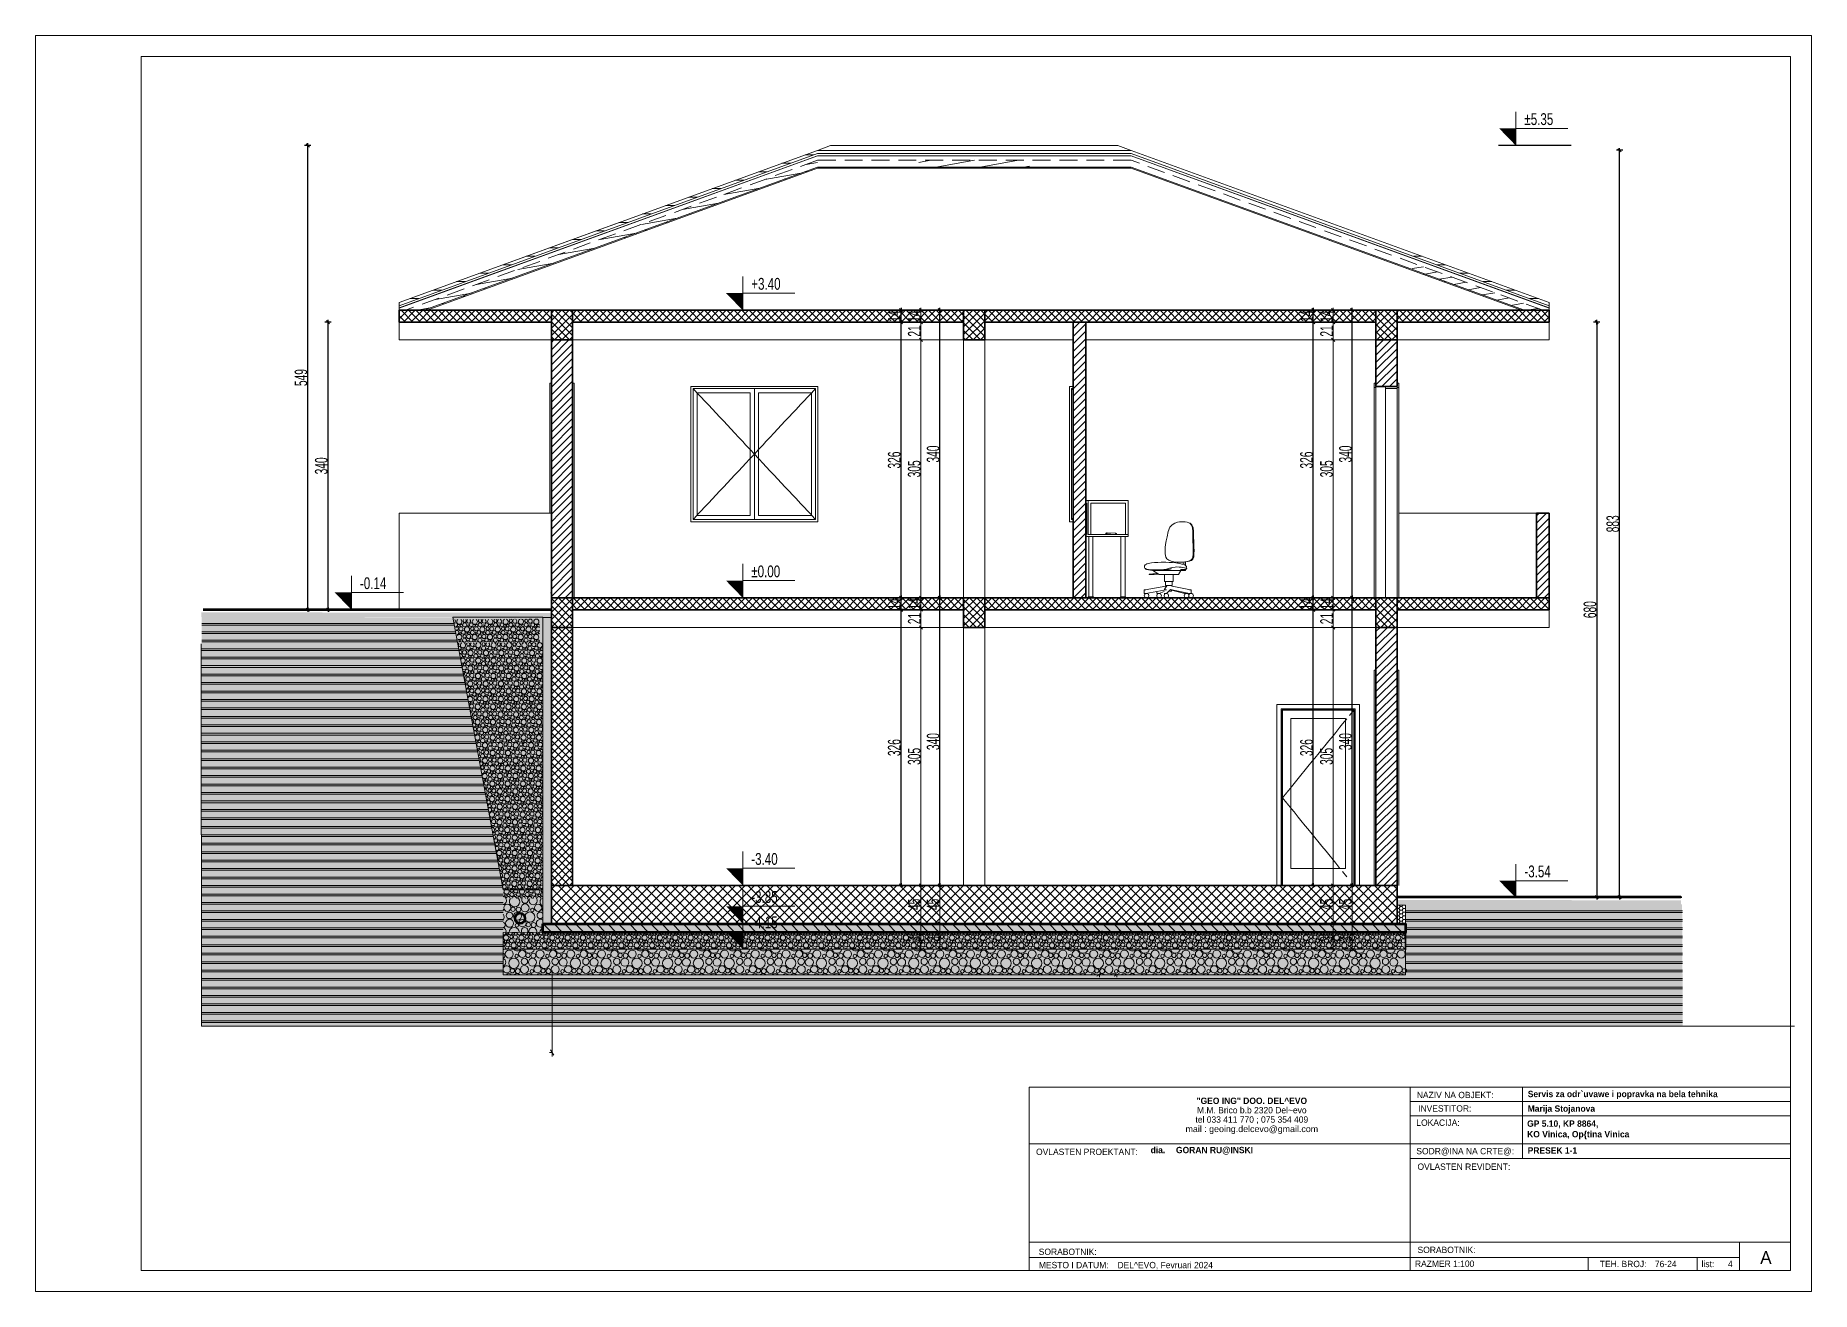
# Model space of a CAD drawing. Header units: millimetres. Extents: x -115530 to 122462, y -34508 to 119375.
# Drawn here: x 54963 to 75963, y 90853 to 105703 of the extents above; entities that cross this region are included whole.
import ezdxf

# ---------------------------------------------------------------- set-up
doc = ezdxf.new("R2010")
doc.units = ezdxf.units.MM
doc.header["$MEASUREMENT"] = 0
doc.linetypes.add('Hidden Line', pattern=[317.5, 211.666667, -105.833333])
for name, color, linetype, lineweight in [('101', 253, 'Continuous', 15), ('21', 7, 'Continuous', 50), ('23', 8, 'Continuous', 30), ('29', 7, 'Continuous', 50), ('61', 254, 'Continuous', 20), ('dimenzija', 7, 'Continuous', 13), ('Fasada kontaktna', 40, 'Continuous', 20), ('Lines_Pen_No__1', 7, 'Continuous', 13), ('New_Shell - Roof_Pen_No__141', 7, 'Continuous', 13), ('New_Shell - Roof_Pen_No__142', 7, 'Continuous', 13), ('New_Shell - Roof_Pen_No__152', 7, 'Continuous', 13), ('New_Shell - Roof_Pen_No__154', 7, 'Continuous', 13), ('New_Shell - Roof_Pen_No__156', 7, 'Continuous', 13), ('New_Site & Landscape - Terrain_Pen_No__53', 54, 'Continuous', 25), ('New_Structural - Bearing_Pen_No__27', 7, 'Continuous', 25), ('New_Structural - Bearing_Pen_No__29', 7, 'Continuous', 25), ('Pecat_Pen_No__1', 7, 'Continuous', 13), ('Roofs_Pen_No__1', 7, 'Continuous', 13), ('zidoviii', 7, 'Continuous', 35)]:
    doc.layers.add(name, color=color, linetype=linetype, lineweight=lineweight)
for name, color, linetype, lineweight, true_color in [('102', 7, 'Continuous', 15, 0xe0e0e0), ('104', 7, 'Continuous', 15, 0x3e3e3e), ('161', 7, 'Continuous', 15, 0x6a6a6a), ('19', 7, 'Continuous', 0, 0xe4e4e4), ('65', 7, 'Continuous', 20, 0x4e4e4e), ('HATCH 2', 7, 'Continuous', 9, 0x575757), ('New_Shell - Roof_Pen_No__159', 7, 'Continuous', 13, 0x97c9ff), ('New_Shell - Roof_Pen_No__172', 7, 'Continuous', 13, 0x6a6a6a), ('New_Shell - Roof_Pen_No__174', 7, 'Continuous', 13, 0x6a6a6a), ('New_Shell - Roof_Pen_No__176', 7, 'Continuous', 13, 0x6a6a6a), ('New_Shell - Roof_Pen_No__92', 7, 'Continuous', 13, 0x6a6a6a), ('New_Structural - Bearing_Pen_No__168', 7, 'Continuous', 13, 0x6a6a6a), ('New_Structural - Bearing_Pen_No__87', 7, 'Continuous', 13, 0x6a6a6a)]:
    doc.layers.add(name, color=color, linetype=linetype, lineweight=lineweight, true_color=true_color)
doc.styles.add('GENERATED_STYLE_5', font='')
doc.styles.add('PLATEIA', font='CGSAPPS.shx', dxfattribs={"width": 0.6})
doc.styles.add('ROM', font='ROMANS.SHX', dxfattribs={"width": 0.7})
doc.styles.get('GENERATED_STYLE_5').set_extended_font_data('MAC C Swiss cyrillic', bold=True)
doc.dimstyles.new('50', dxfattribs={"dimtxt": 150, "dimasz": 0.5, "dimexe": 0.18, "dimexo": 0.0625, "dimgap": 4, "dimtad": 1, "dimdec": 0, "dimlfac": 0.1, "dimzin": 12, "dimdsep": 46, "dimtxsty": 'PLATEIA', "dimblk": 'A$C321216CB', "dimcen": 0.09, "dimse1": 1, "dimse2": 1, "dimclrd": 256, "dimclrt": 256, "dimadec": 3, "dimazin": 0, "dimtfac": 1, "dimtdec": 0, "dimtix": 1, "dimtmove": 2, "dimatfit": 3, "dimldrblk": 'A$C321216CB', "dimfxl": 1, "dimtolj": 1, "dimtzin": 0, "dimlwd": -1, "dimarcsym": 0})
pattern_1 = [(45, (-110329.44, 76693.47), (-44.194174, 44.194174), []), (135, (-110329.44, 76693.47), (-44.194174, -44.194174), [])]
pattern_2 = [(45, (-147045.21, 74456.16), (-44.194174, 44.194174), [])]
pattern_3 = [(10, (27527.73, 69193.11), (-15.62834, 88.6327), [])]

msp = doc.modelspace()

# ---------------------------------------------------------------- texts
at = {"color": 0, "char_height": 140, "attachment_point": 1, "style": 'ROM'}
for s, insert in [('{\\fHelvetica|b0|i0|c0|p1;±5.35}', (72568.15, 104784.96)), ('{\\fHelvetica|b0|i0|c0|p1;+3.40}', (63426.59, 102837.47)), ('{\\fHelvetica|b0|i0|c0|p1;±0.00}', (63426.59, 99437.47)), ('{\\fHelvetica|b0|i0|c0|p1;-0.14}', (58799.19, 99297.47)), ('{\\fHelvetica|b0|i0|c0|p1;-3.40}', (63426.59, 96037.47)), ('{\\fHelvetica|b0|i0|c0|p1;-3.40}', (63426.59, 96037.47)), ('{\\fHelvetica|b0|i0|c0|p1;-3.54}', (72568.15, 95889.96)), ('{\\fHelvetica|b0|i0|c0|p1;-3.85}', (63426.59, 95587.47)), ('{\\fHelvetica|b0|i0|c0|p1;-4.15}', (63426.59, 95287.47))]:
    msp.add_mtext(s, dxfattribs=dict(at, insert=insert))
at = {"layer": 'Pecat_Pen_No__1', "linetype": 'Continuous', "insert": (69345.17, 92930.38), "char_height": 75, "attachment_point": 5, "line_spacing_factor": 0.887159, "style": 'GENERATED_STYLE_5'}
msp.add_mtext('\\A1;{\\fMAC C Swiss|b1|i0|c0|p34;"GEO ING" DOO. DEL^ EVO}\\P{\\fMAC C Swiss|b0|i0|c0|p34;M.M. Brico b.b 2320 Del~evo \\Ptel 033 411 770 ; 075 354 409 \\P\\fArial|b0|i0|c0|p34;mail : geoing.delcevo@gmail.com}', dxfattribs=at)
at = {"layer": 'Pecat_Pen_No__1', "linetype": 'Continuous', "style": 'GENERATED_STYLE_5'}
for s, insert, char_height, attachment_point in [('\\pqc;{\\fMAC C Swiss|b0|i0|c0|p0;NAZIV NA OBJEKT:}', (71750.25, 93214.08), 75, 2), ('\\pqc;{\\fMAC C Swiss|b0|i0|c0|p0;INVESTITOR:}', (71626.37, 93055.29), 75, 2), ('{\\fMAC C Swiss|b1|i0|c0|p34;Servis za odr`uvawe i popravka na bela tehnika}', (72608.01, 93225.83), 75, 1), ('{\\fMAC C Swiss|b1|i0|c0|p34;Marija Stojanova}', (72607.22, 93053.34), 75, 1), ('\\pqc;{\\fMAC C Swiss|b0|i0|c0|p0;LOKACIJA:}', (71546.95, 92886.8), 75, 2), ('\\A1;{\\fMAC C Swiss|b1|i0|c0|p34; GP 5.10, KP 8864,  \\P KO Vinica, Op\\{tina Vinica}', (72572.63, 92875.59), 75, 1), ('{\\fMAC C Swiss|b0|i0|c0|p34;OVLASTEN PROEKTANT:}', (66793.85, 92541.79), 75, 1), ('{\\fMAC C Swiss|b1|i0|c0|p34;dia.^IGORAN RU@INSKI}', (68148.3, 92563.26), 75, 1), ('\\pqc;{\\fMAC C Swiss|b0|i0|c0|p0;SODR@INA NA CRTE@:}', (71868.81, 92550.33), 75, 2), ('{\\fMAC C Swiss|b1|i0|c0|p34;PRESEK 1-1}', (72607.22, 92558.34), 75, 1), ('\\pqc;{\\fMAC C Swiss|b0|i0|c0|p0;OVLASTEN REVIDENT:}', (71852.95, 92366.52), 75, 2), ('\\pqc;{\\fMAC C Swiss|b0|i0|c0|p0;SORABOTNIK:}', (67168.34, 91360.26), 75, 2), ('\\pqc;{\\fMAC C Swiss|b0|i0|c0|p0;SORABOTNIK:}', (71647.5, 91382.85), 75, 2), ('\\pqc;{\\fMAC C Swiss|b0|i0|c0|p0;MESTO I DATUM:}', (67239.28, 91203.19), 75, 2), ('{\\fMAC C Swiss|b0|i0|c0|p34;DEL^ EVO, Fevruari 2024}', (67756.75, 91203.19), 75, 1), ('{\\fMAC C Swiss|b0|i0|c0|p0;\\A1;RAZMER 1:100^I}', (71273.88, 91219.41), 75, 1), ('\\pqc;{\\fMAC C Swiss|b0|i0|c0|p0;TEH. BROJ:}', (73736.1, 91216.1), 75, 2), ('{\\fMAC C Swiss|b0|i0|c0|p34;76-24}', (74111.06, 91216.1), 75, 1), ('{\\fMAC C Swiss|b0|i0|c0|p34;list:}', (74663.5, 91216.1), 75, 1), ('{\\fMAC C Swiss|b0|i0|c0|p34;4}', (74975.26, 91216.1), 75, 1), ('{\\fMAC C Swiss|b0|i0|c0|p34;A}', (75423.92, 91255.12), 150, 5)]:
    msp.add_mtext(s, dxfattribs=dict(at, insert=insert, char_height=char_height, attachment_point=attachment_point))

# ---------------------------------------------------------------- blocks, each defined once
blk = doc.blocks.new('A$C321216CB')
for p, q in [((-54, 0), (54, 0)), ((-38, -38), (38, 38)), ((0, -75), (0, 75))]:
    blk.add_line(p, q)
blk = doc.blocks.new('*D974')
at = {"transparency": 16777216}
blk.add_line((73423, 102314), (73423, 95515), dxfattribs=at)
at = {"layer": 'DEFPOINTS', "color": 0, "transparency": 16777216}
for p in [(72789, 102315), (73363, 95515), (73423, 95515)]:
    blk.add_point(p, dxfattribs=at)
at = {"transparency": 16777216, "xscale": 0.5, "yscale": 0.5, "zscale": 0.5}
for p, rotation in [((73423, 102315), 90), ((73423, 95515), 270)]:
    blk.add_blockref('A$C321216CB', p, dxfattribs=dict(at, rotation=rotation))
at = {"transparency": 16777216, "insert": (73344, 98915), "char_height": 150, "attachment_point": 5, "rotation": 90, "style": 'PLATEIA'}
blk.add_mtext('\\A1;680', dxfattribs=at)
blk = doc.blocks.new('*D975')
at = {"transparency": 16777216}
blk.add_line((73693, 95515), (73693, 104345), dxfattribs=at)
at = {"layer": 'DEFPOINTS', "color": 0, "transparency": 16777216}
for p in [(66639, 104346), (73693, 104346), (73363, 95515)]:
    blk.add_point(p, dxfattribs=at)
at = {"transparency": 16777216, "xscale": 0.5, "yscale": 0.5, "zscale": 0.5}
for p, rotation in [((73693, 104346), 90), ((73693, 95515), 270)]:
    blk.add_blockref('A$C321216CB', p, dxfattribs=dict(at, rotation=rotation))
at = {"transparency": 16777216, "insert": (73614, 99930), "char_height": 150, "attachment_point": 5, "rotation": 90, "style": 'PLATEIA'}
blk.add_mtext('\\A1;883', dxfattribs=at)
blk = doc.blocks.new('*D976')
at = {"transparency": 16777216}
blk.add_line((58422, 98915), (58422, 102314), dxfattribs=at)
at = {"layer": 'DEFPOINTS', "color": 0, "transparency": 16777216}
for p in [(58422, 102315), (60763, 102315), (58520, 98915)]:
    blk.add_point(p, dxfattribs=at)
at = {"transparency": 16777216, "xscale": 0.5, "yscale": 0.5, "zscale": 0.5}
for p, rotation in [((58422, 102315), 90), ((58422, 98915), 270)]:
    blk.add_blockref('A$C321216CB', p, dxfattribs=dict(at, rotation=rotation))
at = {"transparency": 16777216, "insert": (58343, 100615), "char_height": 150, "attachment_point": 5, "rotation": 90, "style": 'PLATEIA'}
blk.add_mtext('\\A1;340', dxfattribs=at)
blk = doc.blocks.new('*D977')
at = {"transparency": 16777216}
blk.add_line((58182, 98915), (58182, 104402), dxfattribs=at)
at = {"layer": 'DEFPOINTS', "color": 0, "transparency": 16777216}
for p in [(58182, 104402), (65812, 104402), (58698, 98915)]:
    blk.add_point(p, dxfattribs=at)
at = {"transparency": 16777216, "xscale": 0.5, "yscale": 0.5, "zscale": 0.5}
for p, rotation in [((58182, 104402), 90), ((58182, 98915), 270)]:
    blk.add_blockref('A$C321216CB', p, dxfattribs=dict(at, rotation=rotation))
at = {"transparency": 16777216, "insert": (58103, 101659), "char_height": 150, "attachment_point": 5, "rotation": 90, "style": 'PLATEIA'}
blk.add_mtext('\\A1;549', dxfattribs=at)
blk = doc.blocks.new('*D978')
at = {"layer": 'DEFPOINTS', "color": 0, "transparency": 16777216}
for p in [(65433, 98705), (65938, 98705), (65623, 95655)]:
    blk.add_point(p, dxfattribs=at)
at = {"layer": 'dimenzija', "transparency": 16777216}
blk.add_line((65433, 95655), (65433, 98704), dxfattribs=at)
at = {"layer": 'dimenzija', "transparency": 16777216, "xscale": 0.5, "yscale": 0.5, "zscale": 0.5}
for p, rotation in [((65433, 98705), 90), ((65433, 95655), 270)]:
    blk.add_blockref('A$C321216CB', p, dxfattribs=dict(at, rotation=rotation))
at = {"layer": 'dimenzija', "transparency": 16777216, "insert": (65354, 97180), "char_height": 150, "attachment_point": 5, "rotation": 90, "style": 'PLATEIA'}
blk.add_mtext('\\A1;305', dxfattribs=at)
blk = doc.blocks.new('*D979')
at = {"layer": 'DEFPOINTS', "color": 0, "transparency": 16777216}
for p in [(65433, 98915), (65996, 98915), (65623, 98705)]:
    blk.add_point(p, dxfattribs=at)
at = {"layer": 'dimenzija', "transparency": 16777216}
blk.add_line((65433, 98705), (65433, 98914), dxfattribs=at)
at = {"layer": 'dimenzija', "transparency": 16777216, "xscale": 0.5, "yscale": 0.5, "zscale": 0.5}
for p, rotation in [((65433, 98915), 90), ((65433, 98705), 270)]:
    blk.add_blockref('A$C321216CB', p, dxfattribs=dict(at, rotation=rotation))
at = {"layer": 'dimenzija', "transparency": 16777216, "insert": (65354, 98810), "char_height": 150, "attachment_point": 5, "rotation": 90, "style": 'PLATEIA'}
blk.add_mtext('\\A1;21', dxfattribs=at)
blk = doc.blocks.new('*D980')
at = {"layer": 'DEFPOINTS', "color": 0, "transparency": 16777216}
for p in [(65433, 99055), (65996, 99055), (65996, 98915)]:
    blk.add_point(p, dxfattribs=at)
at = {"layer": 'dimenzija', "transparency": 16777216}
for p, q in [((65433, 99055), (65433, 99056)), ((65433, 98915), (65433, 99055)), ((65433, 98914), (65433, 98914))]:
    blk.add_line(p, q, dxfattribs=at)
at = {"layer": 'dimenzija', "transparency": 16777216, "xscale": 0.5, "yscale": 0.5, "zscale": 0.5}
for p, rotation in [((65433, 99055), 270), ((65433, 98915), 90)]:
    blk.add_blockref('A$C321216CB', p, dxfattribs=dict(at, rotation=rotation))
at = {"layer": 'dimenzija', "transparency": 16777216, "insert": (65354, 98985), "char_height": 150, "attachment_point": 5, "rotation": 90, "style": 'PLATEIA'}
blk.add_mtext('\\A1;14', dxfattribs=at)
blk = doc.blocks.new('*D981')
at = {"transparency": 16777216}
blk.add_line((65197, 95655), (65197, 98913), dxfattribs=at)
at = {"layer": 'DEFPOINTS', "color": 0, "transparency": 16777216}
for p in [(65197, 98914), (65197, 98914), (65159, 95655)]:
    blk.add_point(p, dxfattribs=at)
at = {"transparency": 16777216, "xscale": 0.5, "yscale": 0.5, "zscale": 0.5}
for p, rotation in [((65197, 98914), 90), ((65197, 95655), 270)]:
    blk.add_blockref('A$C321216CB', p, dxfattribs=dict(at, rotation=rotation))
at = {"transparency": 16777216, "insert": (65118, 97284), "char_height": 150, "attachment_point": 5, "rotation": 90, "style": 'PLATEIA'}
blk.add_mtext('\\A1;326', dxfattribs=at)
blk = doc.blocks.new('*D982')
at = {"transparency": 16777216}
for p, q in [((65197, 99055), (65197, 99056)), ((65197, 98915), (65197, 99055)), ((65197, 98914), (65197, 98914))]:
    blk.add_line(p, q, dxfattribs=at)
at = {"layer": 'DEFPOINTS', "color": 0, "transparency": 16777216}
for p in [(65197, 99055), (65197, 99055), (65197, 98915)]:
    blk.add_point(p, dxfattribs=at)
at = {"transparency": 16777216, "xscale": 0.5, "yscale": 0.5, "zscale": 0.5}
for p, rotation in [((65197, 99055), 270), ((65197, 98915), 90)]:
    blk.add_blockref('A$C321216CB', p, dxfattribs=dict(at, rotation=rotation))
at = {"transparency": 16777216, "insert": (65118, 98985), "char_height": 150, "attachment_point": 5, "rotation": 90, "style": 'PLATEIA'}
blk.add_mtext('\\A1;14', dxfattribs=at)
blk = doc.blocks.new('*D983')
at = {"transparency": 16777216}
blk.add_line((65657, 95655), (65657, 99054), dxfattribs=at)
at = {"layer": 'DEFPOINTS', "color": 0, "transparency": 16777216}
for p in [(65657, 99055), (65657, 99055), (65623, 95655)]:
    blk.add_point(p, dxfattribs=at)
at = {"transparency": 16777216, "xscale": 0.5, "yscale": 0.5, "zscale": 0.5}
for p, rotation in [((65657, 99055), 90), ((65657, 95655), 270)]:
    blk.add_blockref('A$C321216CB', p, dxfattribs=dict(at, rotation=rotation))
at = {"transparency": 16777216, "insert": (65578, 97355), "char_height": 150, "attachment_point": 5, "rotation": 90, "style": 'PLATEIA'}
blk.add_mtext('\\A1;340', dxfattribs=at)
blk = doc.blocks.new('*D984')
at = {"layer": 'DEFPOINTS', "color": 0, "transparency": 16777216}
for p in [(65433, 102105), (65938, 102105), (65623, 99055)]:
    blk.add_point(p, dxfattribs=at)
at = {"layer": 'dimenzija', "transparency": 16777216}
blk.add_line((65433, 99055), (65433, 102104), dxfattribs=at)
at = {"layer": 'dimenzija', "transparency": 16777216, "xscale": 0.5, "yscale": 0.5, "zscale": 0.5}
for p, rotation in [((65433, 102105), 90), ((65433, 99055), 270)]:
    blk.add_blockref('A$C321216CB', p, dxfattribs=dict(at, rotation=rotation))
at = {"layer": 'dimenzija', "transparency": 16777216, "insert": (65354, 100580), "char_height": 150, "attachment_point": 5, "rotation": 90, "style": 'PLATEIA'}
blk.add_mtext('\\A1;305', dxfattribs=at)
blk = doc.blocks.new('*D985')
at = {"layer": 'DEFPOINTS', "color": 0, "transparency": 16777216}
for p in [(65433, 102315), (65996, 102315), (65623, 102105)]:
    blk.add_point(p, dxfattribs=at)
at = {"layer": 'dimenzija', "transparency": 16777216}
blk.add_line((65433, 102105), (65433, 102314), dxfattribs=at)
at = {"layer": 'dimenzija', "transparency": 16777216, "xscale": 0.5, "yscale": 0.5, "zscale": 0.5}
for p, rotation in [((65433, 102315), 90), ((65433, 102105), 270)]:
    blk.add_blockref('A$C321216CB', p, dxfattribs=dict(at, rotation=rotation))
at = {"layer": 'dimenzija', "transparency": 16777216, "insert": (65354, 102210), "char_height": 150, "attachment_point": 5, "rotation": 90, "style": 'PLATEIA'}
blk.add_mtext('\\A1;21', dxfattribs=at)
blk = doc.blocks.new('*D986')
at = {"layer": 'DEFPOINTS', "color": 0, "transparency": 16777216}
for p in [(65433, 102455), (65996, 102455), (65996, 102315)]:
    blk.add_point(p, dxfattribs=at)
at = {"layer": 'dimenzija', "transparency": 16777216}
for p, q in [((65433, 102455), (65433, 102456)), ((65433, 102315), (65433, 102455)), ((65433, 102314), (65433, 102314))]:
    blk.add_line(p, q, dxfattribs=at)
at = {"layer": 'dimenzija', "transparency": 16777216, "xscale": 0.5, "yscale": 0.5, "zscale": 0.5}
for p, rotation in [((65433, 102455), 270), ((65433, 102315), 90)]:
    blk.add_blockref('A$C321216CB', p, dxfattribs=dict(at, rotation=rotation))
at = {"layer": 'dimenzija', "transparency": 16777216, "insert": (65354, 102385), "char_height": 150, "attachment_point": 5, "rotation": 90, "style": 'PLATEIA'}
blk.add_mtext('\\A1;14', dxfattribs=at)
blk = doc.blocks.new('*D987')
at = {"transparency": 16777216}
blk.add_line((65197, 99055), (65197, 102313), dxfattribs=at)
at = {"layer": 'DEFPOINTS', "color": 0, "transparency": 16777216}
for p in [(65197, 102314), (65197, 102314), (65159, 99055)]:
    blk.add_point(p, dxfattribs=at)
at = {"transparency": 16777216, "xscale": 0.5, "yscale": 0.5, "zscale": 0.5}
for p, rotation in [((65197, 102314), 90), ((65197, 99055), 270)]:
    blk.add_blockref('A$C321216CB', p, dxfattribs=dict(at, rotation=rotation))
at = {"transparency": 16777216, "insert": (65118, 100684), "char_height": 150, "attachment_point": 5, "rotation": 90, "style": 'PLATEIA'}
blk.add_mtext('\\A1;326', dxfattribs=at)
blk = doc.blocks.new('*D988')
at = {"transparency": 16777216}
for p, q in [((65197, 102455), (65197, 102456)), ((65197, 102315), (65197, 102455)), ((65197, 102314), (65197, 102314))]:
    blk.add_line(p, q, dxfattribs=at)
at = {"layer": 'DEFPOINTS', "color": 0, "transparency": 16777216}
for p in [(65197, 102455), (65197, 102455), (65197, 102315)]:
    blk.add_point(p, dxfattribs=at)
at = {"transparency": 16777216, "xscale": 0.5, "yscale": 0.5, "zscale": 0.5}
for p, rotation in [((65197, 102455), 270), ((65197, 102315), 90)]:
    blk.add_blockref('A$C321216CB', p, dxfattribs=dict(at, rotation=rotation))
at = {"transparency": 16777216, "insert": (65118, 102385), "char_height": 150, "attachment_point": 5, "rotation": 90, "style": 'PLATEIA'}
blk.add_mtext('\\A1;14', dxfattribs=at)
blk = doc.blocks.new('*D989')
at = {"transparency": 16777216}
blk.add_line((65657, 99055), (65657, 102454), dxfattribs=at)
at = {"layer": 'DEFPOINTS', "color": 0, "transparency": 16777216}
for p in [(65657, 102455), (65657, 102455), (65623, 99055)]:
    blk.add_point(p, dxfattribs=at)
at = {"transparency": 16777216, "xscale": 0.5, "yscale": 0.5, "zscale": 0.5}
for p, rotation in [((65657, 102455), 90), ((65657, 99055), 270)]:
    blk.add_blockref('A$C321216CB', p, dxfattribs=dict(at, rotation=rotation))
at = {"transparency": 16777216, "insert": (65578, 100755), "char_height": 150, "attachment_point": 5, "rotation": 90, "style": 'PLATEIA'}
blk.add_mtext('\\A1;340', dxfattribs=at)
blk = doc.blocks.new('*D990')
at = {"layer": 'DEFPOINTS', "color": 0, "transparency": 16777216}
for p in [(70308, 98705), (70813, 98705), (70498, 95655)]:
    blk.add_point(p, dxfattribs=at)
at = {"layer": 'dimenzija', "transparency": 16777216}
blk.add_line((70308, 95655), (70308, 98704), dxfattribs=at)
at = {"layer": 'dimenzija', "transparency": 16777216, "xscale": 0.5, "yscale": 0.5, "zscale": 0.5}
for p, rotation in [((70308, 98705), 90), ((70308, 95655), 270)]:
    blk.add_blockref('A$C321216CB', p, dxfattribs=dict(at, rotation=rotation))
at = {"layer": 'dimenzija', "transparency": 16777216, "insert": (70229, 97180), "char_height": 150, "attachment_point": 5, "rotation": 90, "style": 'PLATEIA'}
blk.add_mtext('\\A1;305', dxfattribs=at)
blk = doc.blocks.new('*D991')
at = {"layer": 'DEFPOINTS', "color": 0, "transparency": 16777216}
for p in [(70308, 98915), (70871, 98915), (70498, 98705)]:
    blk.add_point(p, dxfattribs=at)
at = {"layer": 'dimenzija', "transparency": 16777216}
blk.add_line((70308, 98705), (70308, 98914), dxfattribs=at)
at = {"layer": 'dimenzija', "transparency": 16777216, "xscale": 0.5, "yscale": 0.5, "zscale": 0.5}
for p, rotation in [((70308, 98915), 90), ((70308, 98705), 270)]:
    blk.add_blockref('A$C321216CB', p, dxfattribs=dict(at, rotation=rotation))
at = {"layer": 'dimenzija', "transparency": 16777216, "insert": (70229, 98810), "char_height": 150, "attachment_point": 5, "rotation": 90, "style": 'PLATEIA'}
blk.add_mtext('\\A1;21', dxfattribs=at)
blk = doc.blocks.new('*D992')
at = {"layer": 'DEFPOINTS', "color": 0, "transparency": 16777216}
for p in [(70308, 99055), (70871, 99055), (70871, 98915)]:
    blk.add_point(p, dxfattribs=at)
at = {"layer": 'dimenzija', "transparency": 16777216}
for p, q in [((70308, 99055), (70308, 99056)), ((70308, 98915), (70308, 99055)), ((70308, 98914), (70308, 98914))]:
    blk.add_line(p, q, dxfattribs=at)
at = {"layer": 'dimenzija', "transparency": 16777216, "xscale": 0.5, "yscale": 0.5, "zscale": 0.5}
for p, rotation in [((70308, 99055), 270), ((70308, 98915), 90)]:
    blk.add_blockref('A$C321216CB', p, dxfattribs=dict(at, rotation=rotation))
at = {"layer": 'dimenzija', "transparency": 16777216, "insert": (70229, 98985), "char_height": 150, "attachment_point": 5, "rotation": 90, "style": 'PLATEIA'}
blk.add_mtext('\\A1;14', dxfattribs=at)
blk = doc.blocks.new('*D993')
at = {"transparency": 16777216}
blk.add_line((70072, 95655), (70072, 98913), dxfattribs=at)
at = {"layer": 'DEFPOINTS', "color": 0, "transparency": 16777216}
for p in [(70072, 98914), (70072, 98914), (70034, 95655)]:
    blk.add_point(p, dxfattribs=at)
at = {"transparency": 16777216, "xscale": 0.5, "yscale": 0.5, "zscale": 0.5}
for p, rotation in [((70072, 98914), 90), ((70072, 95655), 270)]:
    blk.add_blockref('A$C321216CB', p, dxfattribs=dict(at, rotation=rotation))
at = {"transparency": 16777216, "insert": (69993, 97284), "char_height": 150, "attachment_point": 5, "rotation": 90, "style": 'PLATEIA'}
blk.add_mtext('\\A1;326', dxfattribs=at)
blk = doc.blocks.new('*D994')
at = {"transparency": 16777216}
for p, q in [((70072, 99055), (70072, 99056)), ((70072, 98915), (70072, 99055)), ((70072, 98914), (70072, 98914))]:
    blk.add_line(p, q, dxfattribs=at)
at = {"layer": 'DEFPOINTS', "color": 0, "transparency": 16777216}
for p in [(70072, 99055), (70072, 99055), (70072, 98915)]:
    blk.add_point(p, dxfattribs=at)
at = {"transparency": 16777216, "xscale": 0.5, "yscale": 0.5, "zscale": 0.5}
for p, rotation in [((70072, 99055), 270), ((70072, 98915), 90)]:
    blk.add_blockref('A$C321216CB', p, dxfattribs=dict(at, rotation=rotation))
at = {"transparency": 16777216, "insert": (69993, 98985), "char_height": 150, "attachment_point": 5, "rotation": 90, "style": 'PLATEIA'}
blk.add_mtext('\\A1;14', dxfattribs=at)
blk = doc.blocks.new('*D995')
at = {"transparency": 16777216}
blk.add_line((70532, 95655), (70532, 99054), dxfattribs=at)
at = {"layer": 'DEFPOINTS', "color": 0, "transparency": 16777216}
for p in [(70532, 99055), (70532, 99055), (70498, 95655)]:
    blk.add_point(p, dxfattribs=at)
at = {"transparency": 16777216, "xscale": 0.5, "yscale": 0.5, "zscale": 0.5}
for p, rotation in [((70532, 99055), 90), ((70532, 95655), 270)]:
    blk.add_blockref('A$C321216CB', p, dxfattribs=dict(at, rotation=rotation))
at = {"transparency": 16777216, "insert": (70453, 97355), "char_height": 150, "attachment_point": 5, "rotation": 90, "style": 'PLATEIA'}
blk.add_mtext('\\A1;340', dxfattribs=at)
blk = doc.blocks.new('*D996')
at = {"layer": 'DEFPOINTS', "color": 0, "transparency": 16777216}
for p in [(70308, 102105), (70813, 102105), (70498, 99055)]:
    blk.add_point(p, dxfattribs=at)
at = {"layer": 'dimenzija', "transparency": 16777216}
blk.add_line((70308, 99055), (70308, 102104), dxfattribs=at)
at = {"layer": 'dimenzija', "transparency": 16777216, "xscale": 0.5, "yscale": 0.5, "zscale": 0.5}
for p, rotation in [((70308, 102105), 90), ((70308, 99055), 270)]:
    blk.add_blockref('A$C321216CB', p, dxfattribs=dict(at, rotation=rotation))
at = {"layer": 'dimenzija', "transparency": 16777216, "insert": (70229, 100580), "char_height": 150, "attachment_point": 5, "rotation": 90, "style": 'PLATEIA'}
blk.add_mtext('\\A1;305', dxfattribs=at)
blk = doc.blocks.new('*D997')
at = {"layer": 'DEFPOINTS', "color": 0, "transparency": 16777216}
for p in [(70308, 102315), (70871, 102315), (70498, 102105)]:
    blk.add_point(p, dxfattribs=at)
at = {"layer": 'dimenzija', "transparency": 16777216}
blk.add_line((70308, 102105), (70308, 102314), dxfattribs=at)
at = {"layer": 'dimenzija', "transparency": 16777216, "xscale": 0.5, "yscale": 0.5, "zscale": 0.5}
for p, rotation in [((70308, 102315), 90), ((70308, 102105), 270)]:
    blk.add_blockref('A$C321216CB', p, dxfattribs=dict(at, rotation=rotation))
at = {"layer": 'dimenzija', "transparency": 16777216, "insert": (70229, 102210), "char_height": 150, "attachment_point": 5, "rotation": 90, "style": 'PLATEIA'}
blk.add_mtext('\\A1;21', dxfattribs=at)
blk = doc.blocks.new('*D998')
at = {"layer": 'DEFPOINTS', "color": 0, "transparency": 16777216}
for p in [(70308, 102455), (70871, 102455), (70871, 102315)]:
    blk.add_point(p, dxfattribs=at)
at = {"layer": 'dimenzija', "transparency": 16777216}
for p, q in [((70308, 102455), (70308, 102456)), ((70308, 102315), (70308, 102455)), ((70308, 102314), (70308, 102314))]:
    blk.add_line(p, q, dxfattribs=at)
at = {"layer": 'dimenzija', "transparency": 16777216, "xscale": 0.5, "yscale": 0.5, "zscale": 0.5}
for p, rotation in [((70308, 102455), 270), ((70308, 102315), 90)]:
    blk.add_blockref('A$C321216CB', p, dxfattribs=dict(at, rotation=rotation))
at = {"layer": 'dimenzija', "transparency": 16777216, "insert": (70229, 102385), "char_height": 150, "attachment_point": 5, "rotation": 90, "style": 'PLATEIA'}
blk.add_mtext('\\A1;14', dxfattribs=at)
blk = doc.blocks.new('*D999')
at = {"transparency": 16777216}
blk.add_line((70072, 99055), (70072, 102313), dxfattribs=at)
at = {"layer": 'DEFPOINTS', "color": 0, "transparency": 16777216}
for p in [(70072, 102314), (70072, 102314), (70034, 99055)]:
    blk.add_point(p, dxfattribs=at)
at = {"transparency": 16777216, "xscale": 0.5, "yscale": 0.5, "zscale": 0.5}
for p, rotation in [((70072, 102314), 90), ((70072, 99055), 270)]:
    blk.add_blockref('A$C321216CB', p, dxfattribs=dict(at, rotation=rotation))
at = {"transparency": 16777216, "insert": (69993, 100684), "char_height": 150, "attachment_point": 5, "rotation": 90, "style": 'PLATEIA'}
blk.add_mtext('\\A1;326', dxfattribs=at)
blk = doc.blocks.new('*D1000')
at = {"transparency": 16777216}
for p, q in [((70072, 102455), (70072, 102456)), ((70072, 102315), (70072, 102455)), ((70072, 102314), (70072, 102314))]:
    blk.add_line(p, q, dxfattribs=at)
at = {"layer": 'DEFPOINTS', "color": 0, "transparency": 16777216}
for p in [(70072, 102455), (70072, 102455), (70072, 102315)]:
    blk.add_point(p, dxfattribs=at)
at = {"transparency": 16777216, "xscale": 0.5, "yscale": 0.5, "zscale": 0.5}
for p, rotation in [((70072, 102455), 270), ((70072, 102315), 90)]:
    blk.add_blockref('A$C321216CB', p, dxfattribs=dict(at, rotation=rotation))
at = {"transparency": 16777216, "insert": (69993, 102385), "char_height": 150, "attachment_point": 5, "rotation": 90, "style": 'PLATEIA'}
blk.add_mtext('\\A1;14', dxfattribs=at)
blk = doc.blocks.new('*D1001')
at = {"transparency": 16777216}
blk.add_line((70532, 99055), (70532, 102454), dxfattribs=at)
at = {"layer": 'DEFPOINTS', "color": 0, "transparency": 16777216}
for p in [(70532, 102455), (70532, 102455), (70498, 99055)]:
    blk.add_point(p, dxfattribs=at)
at = {"transparency": 16777216, "xscale": 0.5, "yscale": 0.5, "zscale": 0.5}
for p, rotation in [((70532, 102455), 90), ((70532, 99055), 270)]:
    blk.add_blockref('A$C321216CB', p, dxfattribs=dict(at, rotation=rotation))
at = {"transparency": 16777216, "insert": (70453, 100755), "char_height": 150, "attachment_point": 5, "rotation": 90, "style": 'PLATEIA'}
blk.add_mtext('\\A1;340', dxfattribs=at)
blk = doc.blocks.new('*D1002')
at = {"layer": 'DEFPOINTS', "color": 0, "transparency": 16777216}
for p in [(65379, 95655), (65238, 95205), (65656, 95205)]:
    blk.add_point(p, dxfattribs=at)
at = {"layer": 'dimenzija', "transparency": 16777216}
blk.add_line((65656, 95655), (65656, 95206), dxfattribs=at)
at = {"layer": 'dimenzija', "transparency": 16777216, "xscale": 0.5, "yscale": 0.5, "zscale": 0.5}
for p, rotation in [((65656, 95655), 90), ((65656, 95205), 270)]:
    blk.add_blockref('A$C321216CB', p, dxfattribs=dict(at, rotation=rotation))
at = {"layer": 'dimenzija', "transparency": 16777216, "insert": (65577, 95430), "char_height": 150, "attachment_point": 5, "rotation": 90, "style": 'PLATEIA'}
blk.add_mtext('\\A1;45', dxfattribs=at)
blk = doc.blocks.new('*D1003')
at = {"layer": 'DEFPOINTS', "color": 0, "transparency": 16777216}
for p in [(65238, 95205), (65228, 94905), (65656, 94905)]:
    blk.add_point(p, dxfattribs=at)
at = {"layer": 'dimenzija', "transparency": 16777216}
blk.add_line((65656, 95205), (65656, 94906), dxfattribs=at)
at = {"layer": 'dimenzija', "transparency": 16777216, "xscale": 0.5, "yscale": 0.5, "zscale": 0.5}
for p, rotation in [((65656, 95205), 90), ((65656, 94905), 270)]:
    blk.add_blockref('A$C321216CB', p, dxfattribs=dict(at, rotation=rotation))
at = {"layer": 'dimenzija', "transparency": 16777216, "insert": (65577, 95055), "char_height": 150, "attachment_point": 5, "rotation": 90, "style": 'PLATEIA'}
blk.add_mtext('\\A1;30', dxfattribs=at)
blk = doc.blocks.new('*D1004')
at = {"layer": 'DEFPOINTS', "color": 0, "transparency": 16777216}
for p in [(65379, 95655), (65238, 95205), (65433, 95205)]:
    blk.add_point(p, dxfattribs=at)
at = {"layer": 'dimenzija', "transparency": 16777216}
blk.add_line((65433, 95655), (65433, 95206), dxfattribs=at)
at = {"layer": 'dimenzija', "transparency": 16777216, "xscale": 0.5, "yscale": 0.5, "zscale": 0.5}
for p, rotation in [((65433, 95655), 90), ((65433, 95205), 270)]:
    blk.add_blockref('A$C321216CB', p, dxfattribs=dict(at, rotation=rotation))
at = {"layer": 'dimenzija', "transparency": 16777216, "insert": (65354, 95430), "char_height": 150, "attachment_point": 5, "rotation": 90, "style": 'PLATEIA'}
blk.add_mtext('\\A1;45', dxfattribs=at)
blk = doc.blocks.new('*D1005')
at = {"layer": 'DEFPOINTS', "color": 0, "transparency": 16777216}
for p in [(65238, 95205), (65320, 94905), (65433, 94905)]:
    blk.add_point(p, dxfattribs=at)
at = {"layer": 'dimenzija', "transparency": 16777216}
blk.add_line((65433, 95205), (65433, 94906), dxfattribs=at)
at = {"layer": 'dimenzija', "transparency": 16777216, "xscale": 0.5, "yscale": 0.5, "zscale": 0.5}
for p, rotation in [((65433, 95205), 90), ((65433, 94905), 270)]:
    blk.add_blockref('A$C321216CB', p, dxfattribs=dict(at, rotation=rotation))
at = {"layer": 'dimenzija', "transparency": 16777216, "insert": (65354, 95055), "char_height": 150, "attachment_point": 5, "rotation": 90, "style": 'PLATEIA'}
blk.add_mtext('\\A1;30', dxfattribs=at)
blk = doc.blocks.new('*D1006')
at = {"layer": 'DEFPOINTS', "color": 0, "transparency": 16777216}
for p in [(70254, 95655), (70113, 95205), (70531, 95205)]:
    blk.add_point(p, dxfattribs=at)
at = {"layer": 'dimenzija', "transparency": 16777216}
blk.add_line((70531, 95655), (70531, 95206), dxfattribs=at)
at = {"layer": 'dimenzija', "transparency": 16777216, "xscale": 0.5, "yscale": 0.5, "zscale": 0.5}
for p, rotation in [((70531, 95655), 90), ((70531, 95205), 270)]:
    blk.add_blockref('A$C321216CB', p, dxfattribs=dict(at, rotation=rotation))
at = {"layer": 'dimenzija', "transparency": 16777216, "insert": (70452, 95430), "char_height": 150, "attachment_point": 5, "rotation": 90, "style": 'PLATEIA'}
blk.add_mtext('\\A1;45', dxfattribs=at)
blk = doc.blocks.new('*D1007')
at = {"layer": 'DEFPOINTS', "color": 0, "transparency": 16777216}
for p in [(70113, 95205), (70103, 94905), (70531, 94905)]:
    blk.add_point(p, dxfattribs=at)
at = {"layer": 'dimenzija', "transparency": 16777216}
blk.add_line((70531, 95205), (70531, 94906), dxfattribs=at)
at = {"layer": 'dimenzija', "transparency": 16777216, "xscale": 0.5, "yscale": 0.5, "zscale": 0.5}
for p, rotation in [((70531, 95205), 90), ((70531, 94905), 270)]:
    blk.add_blockref('A$C321216CB', p, dxfattribs=dict(at, rotation=rotation))
at = {"layer": 'dimenzija', "transparency": 16777216, "insert": (70452, 95055), "char_height": 150, "attachment_point": 5, "rotation": 90, "style": 'PLATEIA'}
blk.add_mtext('\\A1;30', dxfattribs=at)
blk = doc.blocks.new('*D1008')
at = {"layer": 'DEFPOINTS', "color": 0, "transparency": 16777216}
for p in [(70254, 95655), (70113, 95205), (70308, 95205)]:
    blk.add_point(p, dxfattribs=at)
at = {"layer": 'dimenzija', "transparency": 16777216}
blk.add_line((70308, 95655), (70308, 95206), dxfattribs=at)
at = {"layer": 'dimenzija', "transparency": 16777216, "xscale": 0.5, "yscale": 0.5, "zscale": 0.5}
for p, rotation in [((70308, 95655), 90), ((70308, 95205), 270)]:
    blk.add_blockref('A$C321216CB', p, dxfattribs=dict(at, rotation=rotation))
at = {"layer": 'dimenzija', "transparency": 16777216, "insert": (70229, 95430), "char_height": 150, "attachment_point": 5, "rotation": 90, "style": 'PLATEIA'}
blk.add_mtext('\\A1;45', dxfattribs=at)
blk = doc.blocks.new('*D1009')
at = {"layer": 'DEFPOINTS', "color": 0, "transparency": 16777216}
for p in [(70113, 95205), (70195, 94905), (70308, 94905)]:
    blk.add_point(p, dxfattribs=at)
at = {"layer": 'dimenzija', "transparency": 16777216}
blk.add_line((70308, 95205), (70308, 94906), dxfattribs=at)
at = {"layer": 'dimenzija', "transparency": 16777216, "xscale": 0.5, "yscale": 0.5, "zscale": 0.5}
for p, rotation in [((70308, 95205), 90), ((70308, 94905), 270)]:
    blk.add_blockref('A$C321216CB', p, dxfattribs=dict(at, rotation=rotation))
at = {"layer": 'dimenzija', "transparency": 16777216, "insert": (70229, 95055), "char_height": 150, "attachment_point": 5, "rotation": 90, "style": 'PLATEIA'}
blk.add_mtext('\\A1;30', dxfattribs=at)
blk = doc.blocks.new('*X1023')
at = {"layer": '101', "color": 253, "linetype": 'Continuous', "lineweight": 15}
for centre, radius in [((322.97, 105.13), 0.851), ((324.32, 104.62), 0.414), ((326.04, 105.09), 0.946), ((327.62, 104.7), 0.572), ((328.9, 104.77), 0.501), ((330.25, 105.13), 0.851), ((324.02, 101.06), 0.572), ((324.94, 102.91), 1.22), ((325.3, 101.13), 0.501), ((326.65, 101.49), 0.851), ((327.82, 103.16), 0.954), ((327.99, 100.98), 0.414), ((329.72, 101.45), 0.946), ((329.74, 103.33), 0.767)]:
    blk.add_circle(centre, radius, dxfattribs=at)
for centre, radius, start, end in [((321.27, 106.55), 1.22, 297.1734, 39.4328), ((321.62, 104.77), 0.501, 294.067, 65.933), ((324.14, 106.8), 0.954, 146.3667, 33.6333), ((326.06, 106.97), 0.767, 152.6778, 27.3222), ((328.54, 106.55), 1.22, 140.5672, 39.4328), ((331.42, 106.8), 0.954, 146.3667, 258.7372), ((322.46, 103.33), 0.767, 214.4095, 145.5905), ((322.44, 101.45), 0.946, 229.6589, 130.3411), ((331.3, 101.06), 0.572, 96.7551, 263.2449), ((332.22, 102.91), 1.22, 143.9015, 216.0985), ((331.59, 104.62), 0.414, 151.8401, 208.1599), ((321.34, 99.27), 1.22, 1.0643, 66.6644), ((324.22, 99.52), 0.954, 346.2729, 193.7271), ((326.14, 99.69), 0.767, 328.3279, 211.6721), ((328.62, 99.27), 1.22, 1.0643, 178.9357), ((331.49, 99.52), 0.954, 105.8445, 193.7271)]:
    blk.add_arc(centre, radius, start, end, dxfattribs=at)
blk = doc.blocks.new('*X1024')
at = {"layer": '101', "color": 253, "linetype": 'Continuous', "lineweight": 15}
for centre, radius in [((322.68, 108.06), 0.286), ((323.32, 108.09), 0.251), ((324, 108.27), 0.426), ((324.67, 108.02), 0.207), ((325.53, 108.25), 0.473), ((326.32, 108.06), 0.286), ((326.96, 108.09), 0.251), ((327.63, 108.27), 0.426), ((328.31, 108.02), 0.207), ((329.17, 108.25), 0.473), ((329.96, 108.06), 0.286), ((330.6, 108.09), 0.251)]:
    blk.add_circle(centre, radius, dxfattribs=at)
for centre, radius, start, end in [((321.9, 109.19), 0.384, 258.6558, 20.2519), ((323.15, 108.98), 0.612, 145.6349, 34.3651), ((324.58, 109.1), 0.477, 152.4096, 27.5904), ((325.54, 109.19), 0.384, 159.7481, 20.2519), ((326.78, 108.98), 0.612, 145.6349, 34.3651), ((328.22, 109.1), 0.477, 152.4096, 27.5904), ((329.18, 109.19), 0.384, 159.7481, 20.2519), ((330.42, 108.98), 0.612, 145.6349, 34.3651), ((321.89, 108.25), 0.473, 262.0718, 97.9282), ((321.35, 107.16), 0.612, 15.6849, 37.8318), ((322.78, 107.28), 0.477, 4.9196, 175.0804), ((323.74, 107.37), 0.384, 352.9205, 187.0795), ((324.98, 107.16), 0.612, 15.6849, 164.3151), ((326.42, 107.28), 0.477, 4.9196, 175.0804), ((327.38, 107.37), 0.384, 352.9205, 187.0795), ((328.62, 107.16), 0.612, 15.6849, 164.3151), ((330.06, 107.28), 0.477, 4.9196, 175.0804), ((331.02, 107.37), 0.384, 56.2079, 187.0795), ((331.27, 108.27), 0.426, 95.626, 264.374)]:
    blk.add_arc(centre, radius, start, end, dxfattribs=at)
blk = doc.blocks.new('A$Ca0ed330b')
at = {"linetype": 'Continuous', "lineweight": 0, "true_color": 0xb5b5b5}
for points in [[(11209, 3678), (11209, 3628), (15347, 3628), (15347, 3685)], [(-2148, 228), (-2147, 279), (1210, 285), (1210, 228)]]:
    blk.add_hatch(color=253, dxfattribs=at).paths.add_polyline_path(points)
at = {"layer": '102', "linetype": 'Continuous', "lineweight": 15}
for points in [[(-2169, -1208), (15348, -1208), (15344, 3630), (12371, 3626), (11780, 402), (11780, -98), (11780, -607), (1109, -600), (1106, 232), (-2161, 232)], [(11310, 0), (1109, 0), (1109, -100), (11310, -100)]]:
    blk.add_hatch(color=256, dxfattribs=at).paths.add_polyline_path(points)
at = {"layer": '104', "linetype": 'Continuous', "lineweight": 15}
h = blk.add_hatch(dxfattribs=at)
h.set_pattern_fill('MASONRY_BLOCK_0001', color=256, scale=49.999997, style=0, pattern_type=2)
h.set_pattern_definition([(45, (47262.79, 3600), (-63.6396, 63.6396), [])])
h.paths.add_polyline_path([(11310, 0), (1109, 0), (1109, -100), (11310, -100)])
at = {"layer": '161', "linetype": 'Continuous', "lineweight": 15}
h = blk.add_hatch(dxfattribs=at)
h.set_pattern_fill('DOUBLE_1_1_0001', color=256, scale=49.999997, style=0, pattern_type=2)
h.set_pattern_definition([(180, (4081.67, 352.77), (0, 100), []), (180, (4081.67, 332.77), (0, 100), [])])
h.paths.add_polyline_path([(-2166, -1208), (15348, -1208), (15341, 3629), (12376, 3629), (11780, 402), (11780, -98), (11780, -607), (1112, -607), (1107, 232), (-2166, 231)])
at = {"layer": '19', "linetype": 'Continuous', "lineweight": 0}
for points in [[(11780, 402), (12374, 3628), (11310, 3627), (11310, 402)], [(11780, 402), (11310, 402), (11310, 302), (11780, 302)], [(11780, -100), (11780, 302), (11310, 302), (11310, -100)], [(11780, -300), (11780, -100), (1113, -100), (1113, -300)], [(11780, -600), (11780, -300), (1109, -300), (1109, -600)]]:
    blk.add_hatch(color=256, dxfattribs=at).paths.add_polyline_path(points)
at = {"layer": '101', "linetype": 'Continuous', "lineweight": 15}
blk.add_line((11219, 3916), (11200, 3916), dxfattribs=at)
at = {"layer": '101', "color": 251, "linetype": 'Continuous', "lineweight": 15, "true_color": 0x5e5e5e, "flags": 128}
for points in [[(11780, 402), (11310, 402), (11310, 3627), (12374, 3628)], [(11780, -300), (1111, -298), (1111, -98), (11780, -100)], [(11780, -600), (1109, -600), (1109, -300), (11780, -300)]]:
    blk.add_lwpolyline(points, close=True, dxfattribs=at)
at = {"layer": '101', "color": 253, "linetype": 'Continuous', "lineweight": 15}
for centre, radius in [((11387, 3574), 30.6), ((11459, 3580), 23.9), ((11507, 3584), 19.2), ((11389, 3392), 30.6), ((11374, 3435), 10.3), ((11396, 3529), 12.5), ((11417, 3446), 23.7), ((11417, 3493), 19.2), ((11430, 3538), 21.3), ((11432, 3356), 21.3), ((11461, 3398), 23.9), ((11456, 3437), 14.3), ((11479, 3483), 30.6), ((11464, 3526), 10.3), ((11488, 3438), 12.5), ((11507, 3537), 23.7), ((11509, 3355), 23.7), ((11509, 3402), 19.2), ((11522, 3447), 21.3), ((11551, 3489), 23.9), ((11546, 3528), 14.3), ((11571, 3392), 30.6), ((11555, 3435), 10.3), ((11578, 3529), 12.5), ((11599, 3446), 23.7), ((11599, 3493), 19.2), ((11612, 3538), 21.3), ((11614, 3356), 21.3), ((11643, 3398), 23.9), ((11638, 3437), 14.3), ((11661, 3483), 30.6), ((11645, 3526), 10.3), ((11670, 3438), 12.5), ((11689, 3537), 23.7), ((11690, 3355), 23.7), ((11691, 3402), 19.2), ((11704, 3447), 21.3), ((11733, 3489), 23.9), ((11728, 3528), 14.3), ((11753, 3392), 30.6), ((11737, 3435), 10.3), ((11760, 3529), 12.5), ((11780, 3446), 23.7), ((11781, 3493), 19.2), ((11794, 3538), 21.3), ((11795, 3356), 21.3), ((11825, 3398), 23.9), ((11820, 3437), 14.3), ((11843, 3483), 30.6), ((11827, 3526), 10.3), ((11852, 3438), 12.5), ((11870, 3537), 23.7), ((11872, 3355), 23.7), ((11873, 3402), 19.2), ((11885, 3447), 21.3), ((11915, 3489), 23.9), ((11910, 3528), 14.3), ((11935, 3392), 30.6), ((11919, 3435), 10.3), ((11942, 3529), 12.5), ((11962, 3446), 23.7), ((11963, 3493), 19.2), ((11975, 3538), 21.3), ((11977, 3356), 21.3), ((12007, 3398), 23.9), ((12002, 3437), 14.3), ((12025, 3483), 30.6), ((12009, 3526), 10.3), ((12034, 3438), 12.5), ((12052, 3537), 23.7), ((12054, 3355), 23.7), ((12055, 3402), 19.2), ((12067, 3447), 21.3), ((12097, 3489), 23.9), ((12092, 3528), 14.3), ((12117, 3392), 30.6), ((12101, 3435), 10.3), ((12124, 3529), 12.5), ((12144, 3446), 23.7), ((12145, 3493), 19.2), ((12157, 3538), 21.3), ((12159, 3356), 21.3), ((12188, 3398), 23.9), ((12184, 3437), 14.3), ((12207, 3483), 30.6), ((12191, 3526), 10.3), ((12216, 3438), 12.5), ((12234, 3537), 23.7), ((12236, 3355), 23.7), ((12236, 3402), 19.2), ((12249, 3447), 21.3), ((12278, 3489), 23.9), ((12274, 3528), 14.3), ((12283, 3435), 10.3), ((12306, 3529), 12.5), ((11346, 3296), 30.6), ((11332, 3157), 10.3), ((11355, 3252), 12.5), ((11375, 3169), 23.7), ((11366, 3346), 14.3), ((11375, 3216), 19.2), ((11388, 3261), 21.3), ((11398, 3347), 12.5), ((11417, 3303), 23.9), ((11414, 3159), 14.3), ((11438, 3205), 30.6), ((11422, 3248), 10.3), ((11446, 3161), 12.5), ((11465, 3260), 23.7), ((11465, 3307), 19.2), ((11465, 3344), 10.3), ((11480, 3170), 21.3), ((11509, 3212), 23.9), ((11504, 3250), 14.3), ((11514, 3157), 10.3), ((11536, 3252), 12.5), ((11557, 3169), 23.7), ((11548, 3346), 14.3), ((11557, 3216), 19.2), ((11570, 3261), 21.3), ((11580, 3347), 12.5), ((11596, 3159), 14.3), ((11619, 3205), 30.6), ((11604, 3248), 10.3), ((11628, 3161), 12.5), ((11647, 3260), 23.7), ((11647, 3344), 10.3), ((11662, 3170), 21.3), ((11691, 3212), 23.9), ((11686, 3250), 14.3), ((11696, 3157), 10.3), ((11718, 3252), 12.5), ((11739, 3169), 23.7), ((11730, 3346), 14.3), ((11739, 3216), 19.2), ((11752, 3261), 21.3), ((11762, 3347), 12.5), ((11778, 3159), 14.3), ((11801, 3205), 30.6), ((11786, 3248), 10.3), ((11810, 3161), 12.5), ((11829, 3260), 23.7), ((11829, 3344), 10.3), ((11844, 3170), 21.3), ((11873, 3212), 23.9), ((11868, 3250), 14.3), ((11877, 3157), 10.3), ((11900, 3252), 12.5), ((11912, 3346), 14.3), ((11921, 3169), 23.7), ((11921, 3216), 19.2), ((11934, 3261), 21.3), ((11944, 3347), 12.5), ((11960, 3159), 14.3), ((11983, 3205), 30.6), ((11967, 3248), 10.3), ((11992, 3161), 12.5), ((12011, 3260), 23.7), ((12011, 3344), 10.3), ((12026, 3170), 21.3), ((12055, 3212), 23.9), ((12050, 3250), 14.3), ((12059, 3157), 10.3), ((12082, 3252), 12.5), ((12094, 3346), 14.3), ((12102, 3169), 23.7), ((12103, 3216), 19.2), ((12116, 3261), 21.3), ((12126, 3347), 12.5), ((12142, 3159), 14.3), ((12165, 3205), 30.6), ((12149, 3248), 10.3), ((12174, 3161), 12.5), ((12192, 3260), 23.7), ((12193, 3344), 10.3), ((12207, 3170), 21.3), ((12237, 3212), 23.9), ((12232, 3250), 14.3), ((12241, 3157), 10.3), ((12264, 3252), 12.5), ((12275, 3346), 14.3), ((11324, 3068), 14.3), ((11348, 3114), 30.6), ((11349, 2932), 30.6), ((11334, 2975), 10.3), ((11356, 3070), 12.5), ((11377, 2987), 23.7), ((11377, 3034), 19.2), ((11390, 3079), 21.3), ((11419, 3121), 23.9), ((11421, 2939), 23.9), ((11416, 2977), 14.3), ((11439, 3023), 30.6), ((11424, 3066), 10.3), ((11448, 2979), 12.5), ((11467, 3078), 23.7), ((11467, 3125), 19.2), ((11469, 2943), 19.2), ((11482, 2988), 21.3), ((11511, 3030), 23.9), ((11506, 3068), 14.3), ((11529, 3114), 30.6), ((11531, 2932), 30.6), ((11516, 2975), 10.3), ((11538, 3070), 12.5), ((11559, 2987), 23.7), ((11559, 3034), 19.2), ((11572, 3079), 21.3), ((11601, 3121), 23.9), ((11603, 2939), 23.9), ((11598, 2977), 14.3), ((11621, 3023), 30.6), ((11606, 3066), 10.3), ((11630, 2979), 12.5), ((11649, 3078), 23.7), ((11649, 3125), 19.2), ((11651, 2943), 19.2), ((11664, 2988), 21.3), ((11693, 3030), 23.9), ((11688, 3068), 14.3), ((11711, 3114), 30.6), ((11713, 2932), 30.6), ((11697, 2975), 10.3), ((11720, 3070), 12.5), ((11741, 2987), 23.7), ((11741, 3034), 19.2), ((11754, 3079), 21.3), ((11783, 3121), 23.9), ((11785, 2939), 23.9), ((11780, 2977), 14.3), ((11803, 3023), 30.6), ((11787, 3066), 10.3), ((11812, 2979), 12.5), ((11831, 3078), 23.7), ((11831, 3125), 19.2), ((11833, 2943), 19.2), ((11846, 2988), 21.3), ((11875, 3030), 23.9), ((11870, 3068), 14.3), ((11893, 3114), 30.6), ((11895, 2932), 30.6), ((11879, 2975), 10.3), ((11902, 3070), 12.5), ((11922, 2987), 23.7), ((11923, 3034), 19.2), ((11936, 3079), 21.3), ((11965, 3121), 23.9), ((11967, 2939), 23.9), ((11962, 2977), 14.3), ((11985, 3023), 30.6), ((11969, 3066), 10.3), ((11994, 2979), 12.5), ((12012, 3078), 23.7), ((12013, 3125), 19.2), ((12015, 2943), 19.2), ((12027, 2988), 21.3), ((12057, 3030), 23.9), ((12052, 3068), 14.3), ((12075, 3114), 30.6), ((12077, 2932), 30.6), ((12061, 2975), 10.3), ((12084, 3070), 12.5), ((12104, 2987), 23.7), ((12105, 3034), 19.2), ((12117, 3079), 21.3), ((12147, 3121), 23.9), ((12149, 2939), 23.9), ((12144, 2977), 14.3), ((12167, 3023), 30.6), ((12151, 3066), 10.3), ((12176, 2979), 12.5), ((12194, 3078), 23.7), ((12195, 3125), 19.2), ((12197, 2943), 19.2), ((12209, 2988), 21.3), ((12239, 3030), 23.9), ((12234, 3068), 14.3), ((11326, 2886), 14.3), ((11351, 2750), 30.6), ((11336, 2793), 10.3), ((11358, 2888), 12.5), ((11379, 2805), 23.7), ((11379, 2852), 19.2), ((11392, 2897), 21.3), ((11394, 2715), 21.3), ((11423, 2757), 23.9), ((11418, 2795), 14.3), ((11441, 2841), 30.6), ((11426, 2884), 10.3), ((11450, 2797), 12.5), ((11469, 2896), 23.7), ((11471, 2714), 23.7), ((11471, 2761), 19.2), ((11484, 2806), 21.3), ((11513, 2848), 23.9), ((11508, 2886), 14.3), ((11533, 2750), 30.6), ((11517, 2793), 10.3), ((11540, 2888), 12.5), ((11561, 2805), 23.7), ((11561, 2852), 19.2), ((11574, 2897), 21.3), ((11576, 2715), 21.3), ((11605, 2757), 23.9), ((11600, 2795), 14.3), ((11623, 2841), 30.6), ((11607, 2884), 10.3), ((11632, 2797), 12.5), ((11651, 2896), 23.7), ((11652, 2714), 23.7), ((11653, 2761), 19.2), ((11666, 2806), 21.3), ((11695, 2848), 23.9), ((11690, 2886), 14.3), ((11715, 2750), 30.6), ((11699, 2793), 10.3), ((11722, 2888), 12.5), ((11742, 2805), 23.7), ((11743, 2852), 19.2), ((11756, 2897), 21.3), ((11757, 2715), 21.3), ((11787, 2757), 23.9), ((11782, 2795), 14.3), ((11805, 2841), 30.6), ((11789, 2884), 10.3), ((11814, 2797), 12.5), ((11832, 2896), 23.7), ((11834, 2714), 23.7), ((11835, 2761), 19.2), ((11847, 2806), 21.3), ((11877, 2848), 23.9), ((11872, 2886), 14.3), ((11897, 2750), 30.6), ((11881, 2793), 10.3), ((11904, 2888), 12.5), ((11924, 2805), 23.7), ((11925, 2852), 19.2), ((11937, 2897), 21.3), ((11939, 2715), 21.3), ((11969, 2757), 23.9), ((11964, 2795), 14.3), ((11987, 2841), 30.6), ((11971, 2884), 10.3), ((11996, 2797), 12.5), ((12014, 2896), 23.7), ((12016, 2714), 23.7), ((12017, 2761), 19.2), ((12029, 2806), 21.3), ((12059, 2848), 23.9), ((12054, 2886), 14.3), ((12079, 2750), 30.6), ((12063, 2793), 10.3), ((12086, 2888), 12.5), ((12106, 2805), 23.7), ((12107, 2852), 19.2), ((12119, 2897), 21.3), ((12121, 2715), 21.3), ((12150, 2757), 23.9), ((12146, 2795), 14.3), ((12169, 2841), 30.6), ((12153, 2884), 10.3), ((12178, 2797), 12.5), ((12196, 2896), 23.7), ((11333, 2666), 23.9), ((11328, 2704), 14.3), ((11330, 2522), 14.3), ((11353, 2568), 30.6), ((11337, 2611), 10.3), ((11360, 2706), 12.5), ((11362, 2524), 12.5), ((11381, 2623), 23.7), ((11381, 2670), 19.2), ((11396, 2533), 21.3), ((11425, 2575), 23.9), ((11420, 2613), 14.3), ((11443, 2659), 30.6), ((11427, 2702), 10.3), ((11429, 2520), 10.3), ((11452, 2615), 12.5), ((11472, 2532), 23.7), ((11473, 2579), 19.2), ((11486, 2624), 21.3), ((11515, 2666), 23.9), ((11510, 2704), 14.3), ((11512, 2522), 14.3), ((11535, 2568), 30.6), ((11519, 2611), 10.3), ((11542, 2706), 12.5), ((11544, 2524), 12.5), ((11562, 2623), 23.7), ((11563, 2670), 19.2), ((11577, 2533), 21.3), ((11607, 2575), 23.9), ((11602, 2613), 14.3), ((11625, 2659), 30.6), ((11609, 2702), 10.3), ((11611, 2520), 10.3), ((11634, 2615), 12.5), ((11654, 2532), 23.7), ((11655, 2579), 19.2), ((11667, 2624), 21.3), ((11697, 2666), 23.9), ((11692, 2704), 14.3), ((11694, 2522), 14.3), ((11717, 2568), 30.6), ((11701, 2611), 10.3), ((11724, 2706), 12.5), ((11726, 2524), 12.5), ((11744, 2623), 23.7), ((11745, 2670), 19.2), ((11759, 2533), 21.3), ((11789, 2575), 23.9), ((11784, 2613), 14.3), ((11807, 2659), 30.6), ((11791, 2702), 10.3), ((11793, 2520), 10.3), ((11816, 2615), 12.5), ((11836, 2532), 23.7), ((11837, 2579), 19.2), ((11849, 2624), 21.3), ((11879, 2666), 23.9), ((11874, 2704), 14.3), ((11876, 2522), 14.3), ((11899, 2568), 30.6), ((11883, 2611), 10.3), ((11906, 2706), 12.5), ((11908, 2524), 12.5), ((11926, 2623), 23.7), ((11927, 2670), 19.2), ((11941, 2533), 21.3), ((11970, 2575), 23.9), ((11966, 2613), 14.3), ((11989, 2659), 30.6), ((11973, 2702), 10.3), ((11975, 2520), 10.3), ((11998, 2615), 12.5), ((12018, 2532), 23.7), ((12018, 2579), 19.2), ((12031, 2624), 21.3), ((12060, 2666), 23.9), ((12056, 2704), 14.3), ((12057, 2522), 14.3), ((12080, 2568), 30.6), ((12065, 2611), 10.3), ((12088, 2706), 12.5), ((12089, 2524), 12.5), ((12108, 2623), 23.7), ((12108, 2670), 19.2), ((12123, 2533), 21.3), ((12152, 2575), 23.9), ((12147, 2613), 14.3), ((12155, 2702), 10.3), ((12157, 2520), 10.3), ((11335, 2484), 23.9), ((11337, 2302), 23.9), ((11332, 2340), 14.3), ((11355, 2386), 30.6), ((11339, 2429), 10.3), ((11364, 2342), 12.5), ((11382, 2441), 23.7), ((11383, 2488), 19.2), ((11385, 2306), 19.2), ((11397, 2351), 21.3), ((11427, 2393), 23.9), ((11422, 2431), 14.3), ((11445, 2477), 30.6), ((11447, 2295), 30.6), ((11431, 2338), 10.3), ((11454, 2433), 12.5), ((11474, 2350), 23.7), ((11475, 2397), 19.2), ((11487, 2442), 21.3), ((11517, 2484), 23.9), ((11519, 2302), 23.9), ((11514, 2340), 14.3), ((11537, 2386), 30.6), ((11521, 2429), 10.3), ((11546, 2342), 12.5), ((11564, 2441), 23.7), ((11565, 2488), 19.2), ((11567, 2306), 19.2), ((11579, 2351), 21.3), ((11609, 2393), 23.9), ((11604, 2431), 14.3), ((11627, 2477), 30.6), ((11629, 2295), 30.6), ((11613, 2338), 10.3), ((11636, 2433), 12.5), ((11656, 2350), 23.7), ((11657, 2397), 19.2), ((11669, 2442), 21.3), ((11699, 2484), 23.9), ((11700, 2302), 23.9), ((11696, 2340), 14.3), ((11719, 2386), 30.6), ((11703, 2429), 10.3), ((11728, 2342), 12.5), ((11746, 2441), 23.7), ((11747, 2488), 19.2), ((11748, 2306), 19.2), ((11761, 2351), 21.3), ((11790, 2393), 23.9), ((11786, 2431), 14.3), ((11809, 2477), 30.6), ((11810, 2295), 30.6), ((11795, 2338), 10.3), ((11818, 2433), 12.5), ((11838, 2350), 23.7), ((11838, 2397), 19.2), ((11851, 2442), 21.3), ((11880, 2484), 23.9), ((11882, 2302), 23.9), ((11877, 2340), 14.3), ((11900, 2386), 30.6), ((11885, 2429), 10.3), ((11909, 2342), 12.5), ((11928, 2441), 23.7), ((11928, 2488), 19.2), ((11930, 2306), 19.2), ((11943, 2351), 21.3), ((11972, 2393), 23.9), ((11967, 2431), 14.3), ((11990, 2477), 30.6), ((11992, 2295), 30.6), ((11977, 2338), 10.3), ((11999, 2433), 12.5), ((12020, 2350), 23.7), ((12020, 2397), 19.2), ((12033, 2442), 21.3), ((12062, 2484), 23.9), ((12064, 2302), 23.9), ((12059, 2340), 14.3), ((12082, 2386), 30.6), ((12067, 2429), 10.3), ((12091, 2342), 12.5), ((12110, 2441), 23.7), ((12110, 2488), 19.2), ((11339, 2120), 23.9), ((11334, 2158), 14.3), ((11357, 2204), 30.6), ((11341, 2247), 10.3), ((11366, 2160), 12.5), ((11384, 2259), 23.7), ((11386, 2077), 23.7), ((11387, 2124), 19.2), ((11399, 2169), 21.3), ((11429, 2211), 23.9), ((11424, 2249), 14.3), ((11449, 2113), 30.6), ((11433, 2156), 10.3), ((11456, 2251), 12.5), ((11476, 2168), 23.7), ((11477, 2215), 19.2), ((11489, 2260), 21.3), ((11520, 2120), 23.9), ((11516, 2158), 14.3), ((11539, 2204), 30.6), ((11523, 2247), 10.3), ((11548, 2160), 12.5), ((11566, 2259), 23.7), ((11568, 2077), 23.7), ((11568, 2124), 19.2), ((11581, 2169), 21.3), ((11610, 2211), 23.9), ((11606, 2249), 14.3), ((11630, 2113), 30.6), ((11615, 2156), 10.3), ((11638, 2251), 12.5), ((11658, 2168), 23.7), ((11658, 2215), 19.2), ((11671, 2260), 21.3), ((11702, 2120), 23.9), ((11697, 2158), 14.3), ((11720, 2204), 30.6), ((11705, 2247), 10.3), ((11729, 2160), 12.5), ((11748, 2259), 23.7), ((11750, 2077), 23.7), ((11750, 2124), 19.2), ((11763, 2169), 21.3), ((11792, 2211), 23.9), ((11787, 2249), 14.3), ((11812, 2113), 30.6), ((11797, 2156), 10.3), ((11819, 2251), 12.5), ((11840, 2168), 23.7), ((11840, 2215), 19.2), ((11853, 2260), 21.3), ((11884, 2120), 23.9), ((11879, 2158), 14.3), ((11902, 2204), 30.6), ((11887, 2247), 10.3), ((11911, 2160), 12.5), ((11930, 2259), 23.7), ((11932, 2077), 23.7), ((11932, 2124), 19.2), ((11945, 2169), 21.3), ((11974, 2211), 23.9), ((11969, 2249), 14.3), ((11994, 2113), 30.6), ((11979, 2156), 10.3), ((12001, 2251), 12.5), ((12022, 2168), 23.7), ((12022, 2215), 19.2), ((12035, 2260), 21.3), ((12066, 2120), 23.9), ((12061, 2158), 14.3), ((12069, 2247), 10.3), ((11340, 1938), 23.9), ((11336, 1976), 14.3), ((11359, 2022), 30.6), ((11343, 2065), 10.3), ((11345, 1883), 10.3), ((11368, 1978), 12.5), ((11388, 1895), 23.7), ((11388, 1942), 19.2), ((11401, 1987), 21.3), ((11430, 2029), 23.9), ((11426, 2067), 14.3), ((11427, 1885), 14.3), ((11450, 1931), 30.6), ((11435, 1974), 10.3), ((11458, 2069), 12.5), ((11459, 1887), 12.5), ((11478, 1986), 23.7), ((11478, 2033), 19.2), ((11491, 2078), 21.3), ((11493, 1896), 21.3), ((11522, 1938), 23.9), ((11517, 1976), 14.3), ((11540, 2022), 30.6), ((11525, 2065), 10.3), ((11527, 1883), 10.3), ((11549, 1978), 12.5), ((11570, 1895), 23.7), ((11570, 1942), 19.2), ((11583, 1987), 21.3), ((11612, 2029), 23.9), ((11607, 2067), 14.3), ((11609, 1885), 14.3), ((11632, 1931), 30.6), ((11617, 1974), 10.3), ((11639, 2069), 12.5), ((11641, 1887), 12.5), ((11660, 1986), 23.7), ((11660, 2033), 19.2), ((11673, 2078), 21.3), ((11675, 1896), 21.3), ((11704, 1938), 23.9), ((11699, 1976), 14.3), ((11722, 2022), 30.6), ((11707, 2065), 10.3), ((11709, 1883), 10.3), ((11731, 1978), 12.5), ((11752, 1895), 23.7), ((11752, 1942), 19.2), ((11765, 1987), 21.3), ((11794, 2029), 23.9), ((11789, 2067), 14.3), ((11791, 1885), 14.3), ((11814, 1931), 30.6), ((11799, 1974), 10.3), ((11821, 2069), 12.5), ((11823, 1887), 12.5), ((11842, 1986), 23.7), ((11842, 2033), 19.2), ((11855, 2078), 21.3), ((11857, 1896), 21.3), ((11886, 1938), 23.9), ((11881, 1976), 14.3), ((11904, 2022), 30.6), ((11889, 2065), 10.3), ((11890, 1883), 10.3), ((11913, 1978), 12.5), ((11933, 1895), 23.7), ((11934, 1942), 19.2), ((11947, 1987), 21.3), ((11976, 2029), 23.9), ((11971, 2067), 14.3), ((11973, 1885), 14.3), ((11996, 1931), 30.6), ((11980, 1974), 10.3), ((12003, 2069), 12.5), ((12005, 1887), 12.5), ((12023, 1986), 23.7), ((12024, 2033), 19.2), ((12037, 2078), 21.3), ((12070, 2065), 10.3), ((11342, 1756), 23.9), ((11337, 1794), 14.3), ((11360, 1840), 30.6), ((11362, 1658), 30.6), ((11347, 1701), 10.3), ((11369, 1796), 12.5), ((11390, 1713), 23.7), ((11390, 1760), 19.2), ((11403, 1805), 21.3), ((11432, 1847), 23.9), ((11434, 1665), 23.9), ((11429, 1703), 14.3), ((11452, 1749), 30.6), ((11437, 1792), 10.3), ((11461, 1705), 12.5), ((11480, 1804), 23.7), ((11480, 1851), 19.2), ((11482, 1669), 19.2), ((11495, 1714), 21.3), ((11524, 1756), 23.9), ((11519, 1794), 14.3), ((11542, 1840), 30.6), ((11544, 1658), 30.6), ((11529, 1701), 10.3), ((11551, 1796), 12.5), ((11572, 1713), 23.7), ((11572, 1760), 19.2), ((11585, 1805), 21.3), ((11614, 1847), 23.9), ((11616, 1665), 23.9), ((11611, 1703), 14.3), ((11634, 1749), 30.6), ((11619, 1792), 10.3), ((11643, 1705), 12.5), ((11662, 1804), 23.7), ((11662, 1851), 19.2), ((11664, 1669), 19.2), ((11677, 1714), 21.3), ((11706, 1756), 23.9), ((11701, 1794), 14.3), ((11724, 1840), 30.6), ((11726, 1658), 30.6), ((11710, 1701), 10.3), ((11733, 1796), 12.5), ((11753, 1713), 23.7), ((11754, 1760), 19.2), ((11767, 1805), 21.3), ((11796, 1847), 23.9), ((11798, 1665), 23.9), ((11793, 1703), 14.3), ((11816, 1749), 30.6), ((11800, 1792), 10.3), ((11825, 1705), 12.5), ((11843, 1804), 23.7), ((11844, 1851), 19.2), ((11846, 1669), 19.2), ((11859, 1714), 21.3), ((11888, 1756), 23.9), ((11883, 1794), 14.3), ((11906, 1840), 30.6), ((11908, 1658), 30.6), ((11892, 1701), 10.3), ((11915, 1796), 12.5), ((11935, 1713), 23.7), ((11936, 1760), 19.2), ((11949, 1805), 21.3), ((11978, 1847), 23.9), ((11980, 1665), 23.9), ((11975, 1703), 14.3), ((11982, 1792), 10.3), ((12007, 1705), 12.5), ((12026, 1851), 19.2), ((11344, 1574), 23.9), ((11339, 1612), 14.3), ((11364, 1476), 30.6), ((11349, 1519), 10.3), ((11371, 1614), 12.5), ((11392, 1531), 23.7), ((11392, 1578), 19.2), ((11405, 1623), 21.3), ((11436, 1483), 23.9), ((11431, 1521), 14.3), ((11454, 1567), 30.6), ((11439, 1610), 10.3), ((11463, 1523), 12.5), ((11482, 1622), 23.7), ((11484, 1487), 19.2), ((11497, 1532), 21.3), ((11526, 1574), 23.9), ((11521, 1612), 14.3), ((11546, 1476), 30.6), ((11530, 1519), 10.3), ((11553, 1614), 12.5), ((11573, 1531), 23.7), ((11574, 1578), 19.2), ((11587, 1623), 21.3), ((11618, 1483), 23.9), ((11613, 1521), 14.3), ((11636, 1567), 30.6), ((11620, 1610), 10.3), ((11645, 1523), 12.5), ((11663, 1622), 23.7), ((11666, 1487), 19.2), ((11679, 1532), 21.3), ((11708, 1574), 23.9), ((11703, 1612), 14.3), ((11728, 1476), 30.6), ((11712, 1519), 10.3), ((11735, 1614), 12.5), ((11755, 1531), 23.7), ((11756, 1578), 19.2), ((11769, 1623), 21.3), ((11800, 1483), 23.9), ((11795, 1521), 14.3), ((11818, 1567), 30.6), ((11802, 1610), 10.3), ((11827, 1523), 12.5), ((11845, 1622), 23.7), ((11848, 1487), 19.2), ((11860, 1532), 21.3), ((11890, 1574), 23.9), ((11885, 1612), 14.3), ((11910, 1476), 30.6), ((11894, 1519), 10.3), ((11917, 1614), 12.5), ((11937, 1531), 23.7), ((11938, 1578), 19.2), ((11950, 1623), 21.3), ((11984, 1610), 10.3), ((11346, 1392), 23.9), ((11341, 1430), 14.3), ((11343, 1248), 14.3), ((11366, 1294), 30.6), ((11350, 1337), 10.3), ((11373, 1432), 12.5), ((11375, 1250), 12.5), ((11393, 1349), 23.7), ((11394, 1396), 19.2), ((11407, 1441), 21.3), ((11409, 1259), 21.3), ((11438, 1301), 23.9), ((11433, 1339), 14.3), ((11456, 1385), 30.6), ((11440, 1428), 10.3), ((11465, 1341), 12.5), ((11483, 1440), 23.7), ((11485, 1258), 23.7), ((11486, 1305), 19.2), ((11499, 1350), 21.3), ((11528, 1392), 23.9), ((11523, 1430), 14.3), ((11525, 1248), 14.3), ((11548, 1294), 30.6), ((11532, 1337), 10.3), ((11555, 1432), 12.5), ((11557, 1250), 12.5), ((11575, 1349), 23.7), ((11576, 1396), 19.2), ((11589, 1441), 21.3), ((11590, 1259), 21.3), ((11620, 1301), 23.9), ((11615, 1339), 14.3), ((11638, 1385), 30.6), ((11622, 1428), 10.3), ((11647, 1341), 12.5), ((11665, 1440), 23.7), ((11667, 1258), 23.7), ((11668, 1305), 19.2), ((11680, 1350), 21.3), ((11710, 1392), 23.9), ((11705, 1430), 14.3), ((11707, 1248), 14.3), ((11730, 1294), 30.6), ((11714, 1337), 10.3), ((11737, 1432), 12.5), ((11739, 1250), 12.5), ((11757, 1349), 23.7), ((11758, 1396), 19.2), ((11770, 1441), 21.3), ((11772, 1259), 21.3), ((11802, 1301), 23.9), ((11797, 1339), 14.3), ((11820, 1385), 30.6), ((11804, 1428), 10.3), ((11829, 1341), 12.5), ((11847, 1440), 23.7), ((11849, 1258), 23.7), ((11850, 1305), 19.2), ((11862, 1350), 21.3), ((11892, 1392), 23.9), ((11887, 1430), 14.3), ((11889, 1248), 14.3), ((11912, 1294), 30.6), ((11896, 1337), 10.3), ((11919, 1432), 12.5), ((11920, 1250), 12.5), ((11940, 1396), 19.2), ((11348, 1210), 23.9), ((11350, 1028), 23.9), ((11345, 1066), 14.3), ((11368, 1112), 30.6), ((11352, 1155), 10.3), ((11377, 1068), 12.5), ((11395, 1167), 23.7), ((11396, 1214), 19.2), ((11398, 1032), 19.2), ((11410, 1077), 21.3), ((11440, 1119), 23.9), ((11435, 1157), 14.3), ((11458, 1203), 30.6), ((11460, 1021), 30.6), ((11442, 1246), 10.3), ((11444, 1064), 10.3), ((11467, 1159), 12.5), ((11487, 1076), 23.7), ((11488, 1123), 19.2), ((11500, 1168), 21.3), ((11530, 1210), 23.9), ((11532, 1028), 23.9), ((11527, 1066), 14.3), ((11550, 1112), 30.6), ((11534, 1155), 10.3), ((11559, 1068), 12.5), ((11577, 1167), 23.7), ((11578, 1214), 19.2), ((11580, 1032), 19.2), ((11592, 1077), 21.3), ((11622, 1119), 23.9), ((11617, 1157), 14.3), ((11640, 1203), 30.6), ((11642, 1021), 30.6), ((11624, 1246), 10.3), ((11626, 1064), 10.3), ((11649, 1159), 12.5), ((11669, 1076), 23.7), ((11670, 1123), 19.2), ((11682, 1168), 21.3), ((11712, 1210), 23.9), ((11713, 1028), 23.9), ((11709, 1066), 14.3), ((11732, 1112), 30.6), ((11716, 1155), 10.3), ((11740, 1068), 12.5), ((11759, 1167), 23.7), ((11760, 1214), 19.2), ((11761, 1032), 19.2), ((11774, 1077), 21.3), ((11803, 1119), 23.9), ((11799, 1157), 14.3), ((11822, 1203), 30.6), ((11823, 1021), 30.6), ((11806, 1246), 10.3), ((11808, 1064), 10.3), ((11830, 1159), 12.5), ((11851, 1076), 23.7), ((11851, 1123), 19.2), ((11864, 1168), 21.3), ((11893, 1210), 23.9), ((11898, 1155), 10.3), ((11352, 846), 23.9), ((11347, 884), 14.3), ((11370, 930), 30.6), ((11354, 973), 10.3), ((11379, 886), 12.5), ((11397, 985), 23.7), ((11400, 850), 19.2), ((11412, 895), 21.3), ((11442, 937), 23.9), ((11437, 975), 14.3), ((11462, 839), 30.6), ((11446, 882), 10.3), ((11469, 977), 12.5), ((11489, 894), 23.7), ((11490, 941), 19.2), ((11502, 986), 21.3), ((11533, 846), 23.9), ((11529, 884), 14.3), ((11552, 930), 30.6), ((11536, 973), 10.3), ((11560, 886), 12.5), ((11579, 985), 23.7), ((11581, 850), 19.2), ((11594, 895), 21.3), ((11623, 937), 23.9), ((11619, 975), 14.3), ((11643, 839), 30.6), ((11628, 882), 10.3), ((11650, 977), 12.5), ((11671, 894), 23.7), ((11671, 941), 19.2), ((11684, 986), 21.3), ((11715, 846), 23.9), ((11710, 884), 14.3), ((11733, 930), 30.6), ((11718, 973), 10.3), ((11742, 886), 12.5), ((11761, 985), 23.7), ((11763, 850), 19.2), ((11776, 895), 21.3), ((11805, 937), 23.9), ((11800, 975), 14.3), ((11825, 839), 30.6), ((11810, 882), 10.3), ((11832, 977), 12.5), ((11853, 941), 19.2), ((11866, 986), 21.3), ((11353, 664), 23.9), ((11349, 702), 14.3), ((11372, 748), 30.6), ((11356, 791), 10.3), ((11380, 704), 12.5), ((11399, 803), 23.7), ((11401, 621), 23.7), ((11401, 668), 19.2), ((11414, 713), 21.3), ((11443, 755), 23.9), ((11439, 793), 14.3), ((11463, 657), 30.6), ((11448, 700), 10.3), ((11470, 795), 12.5), ((11491, 712), 23.7), ((11491, 759), 19.2), ((11504, 804), 21.3), ((11506, 622), 21.3), ((11535, 664), 23.9), ((11530, 702), 14.3), ((11553, 748), 30.6), ((11538, 791), 10.3), ((11562, 704), 12.5), ((11581, 803), 23.7), ((11583, 621), 23.7), ((11583, 668), 19.2), ((11596, 713), 21.3), ((11625, 755), 23.9), ((11620, 793), 14.3), ((11645, 657), 30.6), ((11630, 700), 10.3), ((11652, 795), 12.5), ((11673, 712), 23.7), ((11673, 759), 19.2), ((11686, 804), 21.3), ((11688, 622), 21.3), ((11717, 664), 23.9), ((11712, 702), 14.3), ((11735, 748), 30.6), ((11720, 791), 10.3), ((11744, 704), 12.5), ((11763, 803), 23.7), ((11765, 621), 23.7), ((11765, 668), 19.2), ((11778, 713), 21.3), ((11807, 755), 23.9), ((11802, 793), 14.3), ((11812, 700), 10.3), ((11834, 795), 12.5), ((11355, 482), 23.9), ((11350, 520), 14.3), ((11373, 566), 30.6), ((11358, 609), 10.3), ((11360, 427), 10.3), ((11382, 522), 12.5), ((11403, 439), 23.7), ((11403, 486), 19.2), ((11416, 531), 21.3), ((11445, 573), 23.9), ((11440, 611), 14.3), ((11442, 429), 14.3), ((11465, 475), 30.6), ((11450, 518), 10.3), ((11472, 613), 12.5), ((11474, 431), 12.5), ((11493, 530), 23.7), ((11493, 577), 19.2), ((11508, 440), 21.3), ((11537, 482), 23.9), ((11532, 520), 14.3), ((11555, 566), 30.6), ((11540, 609), 10.3), ((11542, 427), 10.3), ((11564, 522), 12.5), ((11585, 439), 23.7), ((11585, 486), 19.2), ((11598, 531), 21.3), ((11627, 573), 23.9), ((11622, 611), 14.3), ((11624, 429), 14.3), ((11647, 475), 30.6), ((11632, 518), 10.3), ((11654, 613), 12.5), ((11656, 431), 12.5), ((11675, 530), 23.7), ((11675, 577), 19.2), ((11690, 440), 21.3), ((11719, 482), 23.9), ((11714, 520), 14.3), ((11737, 566), 30.6), ((11722, 609), 10.3), ((11723, 427), 10.3), ((11746, 522), 12.5), ((11767, 486), 19.2), ((11780, 531), 21.3), ((11804, 611), 14.3), ((1114, -115), 12.5), ((1135, -198), 23.7), ((1135, -151), 19.2), ((1174, -208), 14.3), ((1197, -162), 30.6), ((1181, -119), 10.3), ((1206, -206), 12.5), ((1240, -197), 21.3), ((1269, -155), 23.9), ((1264, -117), 14.3), ((1273, -210), 10.3), ((1296, -115), 12.5), ((1316, -198), 23.7), ((1317, -151), 19.2), ((1356, -208), 14.3), ((1379, -162), 30.6), ((1363, -119), 10.3), ((1388, -206), 12.5), ((1421, -197), 21.3), ((1451, -155), 23.9), ((1446, -117), 14.3), ((1455, -210), 10.3), ((1478, -115), 12.5), ((1498, -198), 23.7), ((1499, -151), 19.2), ((1538, -208), 14.3), ((1561, -162), 30.6), ((1545, -119), 10.3), ((1570, -206), 12.5), ((1603, -197), 21.3), ((1633, -155), 23.9), ((1628, -117), 14.3), ((1637, -210), 10.3), ((1660, -115), 12.5), ((1680, -198), 23.7), ((1681, -151), 19.2), ((1720, -208), 14.3), ((1743, -162), 30.6), ((1727, -119), 10.3), ((1752, -206), 12.5), ((1785, -197), 21.3), ((1814, -155), 23.9), ((1810, -117), 14.3), ((1819, -210), 10.3), ((1842, -115), 12.5), ((1862, -198), 23.7), ((1862, -151), 19.2), ((1901, -208), 14.3), ((1924, -162), 30.6), ((1909, -119), 10.3), ((1933, -206), 12.5), ((1967, -197), 21.3), ((1996, -155), 23.9), ((1991, -117), 14.3), ((2001, -210), 10.3), ((2023, -115), 12.5), ((2044, -198), 23.7), ((2044, -151), 19.2), ((2083, -208), 14.3), ((2106, -162), 30.6), ((2091, -119), 10.3), ((2115, -206), 12.5), ((2149, -197), 21.3), ((2178, -155), 23.9), ((2173, -117), 14.3), ((2183, -210), 10.3), ((2205, -115), 12.5), ((2226, -198), 23.7), ((2226, -151), 19.2), ((2265, -208), 14.3), ((2288, -162), 30.6), ((2273, -119), 10.3), ((2297, -206), 12.5), ((2331, -197), 21.3), ((2360, -155), 23.9), ((2355, -117), 14.3), ((2364, -210), 10.3), ((2387, -115), 12.5), ((2407, -198), 23.7), ((2408, -151), 19.2), ((2447, -208), 14.3), ((2470, -162), 30.6), ((2454, -119), 10.3), ((2479, -206), 12.5), ((2513, -197), 21.3), ((2542, -155), 23.9), ((2537, -117), 14.3), ((2546, -210), 10.3), ((2569, -115), 12.5), ((2589, -198), 23.7), ((2590, -151), 19.2), ((2629, -208), 14.3), ((2652, -162), 30.6), ((2636, -119), 10.3), ((2661, -206), 12.5), ((2694, -197), 21.3), ((2724, -155), 23.9), ((2719, -117), 14.3), ((2728, -210), 10.3), ((2751, -115), 12.5), ((2771, -198), 23.7), ((2772, -151), 19.2), ((2811, -208), 14.3), ((2834, -162), 30.6), ((2818, -119), 10.3), ((2843, -206), 12.5), ((2876, -197), 21.3), ((2906, -155), 23.9), ((2901, -117), 14.3), ((2910, -210), 10.3), ((2933, -115), 12.5), ((2953, -198), 23.7), ((2954, -151), 19.2), ((2993, -208), 14.3), ((3016, -162), 30.6), ((3000, -119), 10.3), ((3024, -206), 12.5), ((3058, -197), 21.3), ((3087, -155), 23.9), ((3083, -117), 14.3), ((3092, -210), 10.3), ((3114, -115), 12.5), ((3135, -198), 23.7), ((3135, -151), 19.2), ((3174, -208), 14.3), ((3197, -162), 30.6), ((3182, -119), 10.3), ((3206, -206), 12.5), ((3240, -197), 21.3), ((3269, -155), 23.9), ((3264, -117), 14.3), ((3274, -210), 10.3), ((3296, -115), 12.5), ((3317, -198), 23.7), ((3317, -151), 19.2), ((3356, -208), 14.3), ((3379, -162), 30.6), ((3364, -119), 10.3), ((3388, -206), 12.5), ((3422, -197), 21.3), ((3451, -155), 23.9), ((3446, -117), 14.3), ((3456, -210), 10.3), ((3478, -115), 12.5), ((3499, -198), 23.7), ((3499, -151), 19.2), ((3538, -208), 14.3), ((3561, -162), 30.6), ((3546, -119), 10.3), ((3570, -206), 12.5), ((3604, -197), 21.3), ((3633, -155), 23.9), ((3628, -117), 14.3), ((3637, -210), 10.3), ((3660, -115), 12.5), ((3680, -198), 23.7), ((3681, -151), 19.2), ((3720, -208), 14.3), ((3743, -162), 30.6), ((3727, -119), 10.3), ((3752, -206), 12.5), ((3786, -197), 21.3), ((3815, -155), 23.9), ((3810, -117), 14.3), ((3819, -210), 10.3), ((3842, -115), 12.5), ((3862, -198), 23.7), ((3863, -151), 19.2), ((3902, -208), 14.3), ((3925, -162), 30.6), ((3909, -119), 10.3), ((3934, -206), 12.5), ((3967, -197), 21.3), ((3997, -155), 23.9), ((3992, -117), 14.3), ((4001, -210), 10.3), ((4024, -115), 12.5), ((4044, -198), 23.7), ((4045, -151), 19.2), ((4084, -208), 14.3), ((4107, -162), 30.6), ((4091, -119), 10.3), ((4116, -206), 12.5), ((4149, -197), 21.3), ((4179, -155), 23.9), ((4174, -117), 14.3), ((4183, -210), 10.3), ((4206, -115), 12.5), ((4226, -198), 23.7), ((4227, -151), 19.2), ((4266, -208), 14.3), ((4289, -162), 30.6), ((4273, -119), 10.3), ((4297, -206), 12.5), ((4331, -197), 21.3), ((4360, -155), 23.9), ((4356, -117), 14.3), ((4365, -210), 10.3), ((4387, -115), 12.5), ((4408, -198), 23.7), ((4408, -151), 19.2), ((4447, -208), 14.3), ((4470, -162), 30.6), ((4455, -119), 10.3), ((4479, -206), 12.5), ((4513, -197), 21.3), ((4542, -155), 23.9), ((4537, -117), 14.3), ((4547, -210), 10.3), ((4569, -115), 12.5), ((4590, -198), 23.7), ((4590, -151), 19.2), ((4629, -208), 14.3), ((4652, -162), 30.6), ((4637, -119), 10.3), ((4661, -206), 12.5), ((4695, -197), 21.3), ((4724, -155), 23.9), ((4719, -117), 14.3), ((4729, -210), 10.3), ((4751, -115), 12.5), ((4772, -198), 23.7), ((4772, -151), 19.2), ((4811, -208), 14.3), ((4834, -162), 30.6), ((4819, -119), 10.3), ((4843, -206), 12.5), ((4877, -197), 21.3), ((4906, -155), 23.9), ((4901, -117), 14.3), ((4910, -210), 10.3), ((4933, -115), 12.5), ((4953, -198), 23.7), ((4954, -151), 19.2), ((4993, -208), 14.3), ((5016, -162), 30.6), ((5000, -119), 10.3), ((5025, -206), 12.5), ((5059, -197), 21.3), ((5088, -155), 23.9), ((5083, -117), 14.3), ((5092, -210), 10.3), ((5115, -115), 12.5), ((5135, -198), 23.7), ((5136, -151), 19.2), ((5175, -208), 14.3), ((5198, -162), 30.6), ((5182, -119), 10.3), ((5207, -206), 12.5), ((5240, -197), 21.3), ((5270, -155), 23.9), ((5265, -117), 14.3), ((5274, -210), 10.3), ((5297, -115), 12.5), ((5317, -198), 23.7), ((5318, -151), 19.2), ((5357, -208), 14.3), ((5380, -162), 30.6), ((5364, -119), 10.3), ((5389, -206), 12.5), ((5422, -197), 21.3), ((5451, -155), 23.9), ((5447, -117), 14.3), ((5456, -210), 10.3), ((5479, -115), 12.5), ((5499, -198), 23.7), ((5500, -151), 19.2), ((5539, -208), 14.3), ((5562, -162), 30.6), ((5546, -119), 10.3), ((5570, -206), 12.5), ((5604, -197), 21.3), ((5633, -155), 23.9), ((5629, -117), 14.3), ((5638, -210), 10.3), ((5660, -115), 12.5), ((5681, -198), 23.7), ((5681, -151), 19.2), ((5720, -208), 14.3), ((5743, -162), 30.6), ((5728, -119), 10.3), ((5752, -206), 12.5), ((5786, -197), 21.3), ((5815, -155), 23.9), ((5810, -117), 14.3), ((5820, -210), 10.3), ((5842, -115), 12.5), ((5863, -198), 23.7), ((5863, -151), 19.2), ((5902, -208), 14.3), ((5925, -162), 30.6), ((5910, -119), 10.3), ((5934, -206), 12.5), ((5968, -197), 21.3), ((5997, -155), 23.9), ((5992, -117), 14.3), ((6002, -210), 10.3), ((6024, -115), 12.5), ((6045, -198), 23.7), ((6045, -151), 19.2), ((6084, -208), 14.3), ((6107, -162), 30.6), ((6092, -119), 10.3), ((6116, -206), 12.5), ((6150, -197), 21.3), ((6179, -155), 23.9), ((6174, -117), 14.3), ((6183, -210), 10.3), ((6206, -115), 12.5), ((6226, -198), 23.7), ((6227, -151), 19.2), ((6266, -208), 14.3), ((6289, -162), 30.6), ((6273, -119), 10.3), ((6298, -206), 12.5), ((6332, -197), 21.3), ((6361, -155), 23.9), ((6356, -117), 14.3), ((6365, -210), 10.3), ((6388, -115), 12.5), ((6408, -198), 23.7), ((6409, -151), 19.2), ((6448, -208), 14.3), ((6471, -162), 30.6), ((6455, -119), 10.3), ((6480, -206), 12.5), ((6513, -197), 21.3), ((6543, -155), 23.9), ((6538, -117), 14.3), ((6547, -210), 10.3), ((6570, -115), 12.5), ((6590, -198), 23.7), ((6591, -151), 19.2), ((6630, -208), 14.3), ((6653, -162), 30.6), ((6637, -119), 10.3), ((6662, -206), 12.5), ((6695, -197), 21.3), ((6724, -155), 23.9), ((6720, -117), 14.3), ((6729, -210), 10.3), ((6752, -115), 12.5), ((6772, -198), 23.7), ((6772, -151), 19.2), ((6811, -208), 14.3), ((6835, -162), 30.6), ((6819, -119), 10.3), ((6843, -206), 12.5), ((6877, -197), 21.3), ((6906, -155), 23.9), ((6901, -117), 14.3), ((6911, -210), 10.3), ((6933, -115), 12.5), ((6954, -198), 23.7), ((6954, -151), 19.2), ((6993, -208), 14.3), ((7016, -162), 30.6), ((7001, -119), 10.3), ((7025, -206), 12.5), ((7059, -197), 21.3), ((7088, -155), 23.9), ((7083, -117), 14.3), ((7093, -210), 10.3), ((7115, -115), 12.5), ((7136, -198), 23.7), ((7136, -151), 19.2), ((7175, -208), 14.3), ((7198, -162), 30.6), ((7183, -119), 10.3), ((7207, -206), 12.5), ((7241, -197), 21.3), ((7270, -155), 23.9), ((7265, -117), 14.3), ((7274, -210), 10.3), ((7297, -115), 12.5), ((7318, -198), 23.7), ((7318, -151), 19.2), ((7357, -208), 14.3), ((7380, -162), 30.6), ((7364, -119), 10.3), ((7389, -206), 12.5), ((7423, -197), 21.3), ((7452, -155), 23.9), ((7447, -117), 14.3), ((7456, -210), 10.3), ((7479, -115), 12.5), ((7499, -198), 23.7), ((7500, -151), 19.2), ((7539, -208), 14.3), ((7562, -162), 30.6), ((7546, -119), 10.3), ((7571, -206), 12.5), ((7605, -197), 21.3), ((7634, -155), 23.9), ((7629, -117), 14.3), ((7638, -210), 10.3), ((7661, -115), 12.5), ((7681, -198), 23.7), ((7682, -151), 19.2), ((7721, -208), 14.3), ((7744, -162), 30.6), ((7728, -119), 10.3), ((7753, -206), 12.5), ((7786, -197), 21.3), ((7816, -155), 23.9), ((7811, -117), 14.3), ((7820, -210), 10.3), ((7843, -115), 12.5), ((7863, -198), 23.7), ((7864, -151), 19.2), ((7903, -208), 14.3), ((7926, -162), 30.6), ((7910, -119), 10.3), ((7935, -206), 12.5), ((7968, -197), 21.3), ((7997, -155), 23.9), ((7993, -117), 14.3), ((8002, -210), 10.3), ((8025, -115), 12.5), ((8045, -198), 23.7), ((8045, -151), 19.2), ((8084, -208), 14.3), ((8108, -162), 30.6), ((8092, -119), 10.3), ((8116, -206), 12.5), ((8150, -197), 21.3), ((8179, -155), 23.9), ((8174, -117), 14.3), ((8184, -210), 10.3), ((8206, -115), 12.5), ((8227, -198), 23.7), ((8227, -151), 19.2), ((8266, -208), 14.3), ((8289, -162), 30.6), ((8274, -119), 10.3), ((8298, -206), 12.5), ((8332, -197), 21.3), ((8361, -155), 23.9), ((8356, -117), 14.3), ((8366, -210), 10.3), ((8388, -115), 12.5), ((8409, -198), 23.7), ((8409, -151), 19.2), ((8448, -208), 14.3), ((8471, -162), 30.6), ((8456, -119), 10.3), ((8480, -206), 12.5), ((8514, -197), 21.3), ((8543, -155), 23.9), ((8538, -117), 14.3), ((8547, -210), 10.3), ((8570, -115), 12.5), ((8591, -198), 23.7), ((8591, -151), 19.2), ((8630, -208), 14.3), ((8653, -162), 30.6), ((8637, -119), 10.3), ((8662, -206), 12.5), ((8696, -197), 21.3), ((8725, -155), 23.9), ((8720, -117), 14.3), ((8729, -210), 10.3), ((8752, -115), 12.5), ((8772, -198), 23.7), ((8773, -151), 19.2), ((8812, -208), 14.3), ((8835, -162), 30.6), ((8819, -119), 10.3), ((8844, -206), 12.5), ((8877, -197), 21.3), ((8907, -155), 23.9), ((8902, -117), 14.3), ((8911, -210), 10.3), ((8934, -115), 12.5), ((8954, -198), 23.7), ((8955, -151), 19.2), ((8994, -208), 14.3), ((9017, -162), 30.6), ((9001, -119), 10.3), ((9026, -206), 12.5), ((9059, -197), 21.3), ((9089, -155), 23.9), ((9084, -117), 14.3), ((9093, -210), 10.3), ((9116, -115), 12.5), ((9136, -198), 23.7), ((9137, -151), 19.2), ((9176, -208), 14.3), ((9199, -162), 30.6), ((9183, -119), 10.3), ((9208, -206), 12.5), ((9241, -197), 21.3), ((9270, -155), 23.9), ((9266, -117), 14.3), ((9275, -210), 10.3), ((9298, -115), 12.5), ((9318, -198), 23.7), ((9318, -151), 19.2), ((9357, -208), 14.3), ((9380, -162), 30.6), ((9365, -119), 10.3), ((9389, -206), 12.5), ((9423, -197), 21.3), ((9452, -155), 23.9), ((9447, -117), 14.3), ((9457, -210), 10.3), ((9479, -115), 12.5), ((9500, -198), 23.7), ((9500, -151), 19.2), ((9539, -208), 14.3), ((9562, -162), 30.6), ((9547, -119), 10.3), ((9571, -206), 12.5), ((9605, -197), 21.3), ((9634, -155), 23.9), ((9629, -117), 14.3), ((9639, -210), 10.3), ((9661, -115), 12.5), ((9682, -198), 23.7), ((9682, -151), 19.2), ((9721, -208), 14.3), ((9744, -162), 30.6), ((9729, -119), 10.3), ((9753, -206), 12.5), ((9787, -197), 21.3), ((9816, -155), 23.9), ((9811, -117), 14.3), ((9820, -210), 10.3), ((9843, -115), 12.5), ((9863, -198), 23.7), ((9864, -151), 19.2), ((9903, -208), 14.3), ((9926, -162), 30.6), ((9910, -119), 10.3), ((9935, -206), 12.5), ((9969, -197), 21.3), ((9998, -155), 23.9), ((9993, -117), 14.3), ((10002, -210), 10.3), ((10025, -115), 12.5), ((10045, -198), 23.7), ((10046, -151), 19.2), ((10085, -208), 14.3), ((10108, -162), 30.6), ((10092, -119), 10.3), ((10117, -206), 12.5), ((10150, -197), 21.3), ((10180, -155), 23.9), ((10175, -117), 14.3), ((10184, -210), 10.3), ((10207, -115), 12.5), ((10227, -198), 23.7), ((10228, -151), 19.2), ((10267, -208), 14.3), ((10290, -162), 30.6), ((10274, -119), 10.3), ((10299, -206), 12.5), ((10332, -197), 21.3), ((10362, -155), 23.9), ((10357, -117), 14.3), ((10366, -210), 10.3), ((10389, -115), 12.5), ((10409, -198), 23.7), ((10410, -151), 19.2), ((10449, -208), 14.3), ((10472, -162), 30.6), ((10456, -119), 10.3), ((10480, -206), 12.5), ((10514, -197), 21.3), ((10543, -155), 23.9), ((10539, -117), 14.3), ((10548, -210), 10.3), ((10570, -115), 12.5), ((10591, -198), 23.7), ((10591, -151), 19.2), ((10630, -208), 14.3), ((10653, -162), 30.6), ((10638, -119), 10.3), ((10662, -206), 12.5), ((10696, -197), 21.3), ((10725, -155), 23.9), ((10720, -117), 14.3), ((10730, -210), 10.3), ((10752, -115), 12.5), ((10773, -198), 23.7), ((10773, -151), 19.2), ((10812, -208), 14.3), ((10835, -162), 30.6), ((10820, -119), 10.3), ((10844, -206), 12.5), ((10878, -197), 21.3), ((10907, -155), 23.9), ((10902, -117), 14.3), ((10912, -210), 10.3), ((10934, -115), 12.5), ((10955, -198), 23.7), ((10955, -151), 19.2), ((10994, -208), 14.3), ((11017, -162), 30.6), ((11002, -119), 10.3), ((11026, -206), 12.5), ((11060, -197), 21.3), ((11089, -155), 23.9), ((11084, -117), 14.3), ((11093, -210), 10.3), ((11116, -115), 12.5), ((11136, -198), 23.7), ((11137, -151), 19.2), ((11176, -208), 14.3), ((11199, -162), 30.6), ((11183, -119), 10.3), ((11208, -206), 12.5), ((11242, -197), 21.3), ((11271, -155), 23.9), ((11266, -117), 14.3), ((11275, -210), 10.3), ((11298, -115), 12.5), ((11318, -198), 23.7), ((11319, -151), 19.2), ((11358, -208), 14.3), ((11381, -162), 30.6), ((11365, -119), 10.3), ((11390, -206), 12.5), ((11423, -197), 21.3), ((11453, -155), 23.9), ((11448, -117), 14.3), ((11457, -210), 10.3), ((11480, -115), 12.5), ((11500, -198), 23.7), ((11501, -151), 19.2), ((11540, -208), 14.3), ((11563, -162), 30.6), ((11547, -119), 10.3), ((11572, -206), 12.5), ((11605, -197), 21.3), ((11635, -155), 23.9), ((11630, -117), 14.3), ((11639, -210), 10.3), ((11662, -115), 12.5), ((11682, -198), 23.7), ((11683, -151), 19.2), ((11722, -208), 14.3), ((11745, -162), 30.6), ((11729, -119), 10.3), ((11753, -206), 12.5), ((1160, -356), 47.3), ((1179, -246), 23.9), ((1249, -453), 47.7), ((1227, -242), 19.2), ((1239, -375), 28.6), ((1289, -253), 30.6), ((1303, -372), 25.1), ((1345, -444), 38.4), ((1370, -354), 42.6), ((1361, -246), 23.9), ((1409, -242), 19.2), ((1469, -465), 61.2), ((1438, -379), 20.7), ((1471, -253), 30.6), ((1524, -356), 47.3), ((1543, -246), 23.9), ((1612, -453), 47.7), ((1591, -242), 19.2), ((1603, -375), 28.6), ((1653, -253), 30.6), ((1667, -372), 25.1), ((1708, -444), 38.4), ((1734, -354), 42.6), ((1724, -246), 23.9), ((1772, -242), 19.2), ((1833, -465), 61.2), ((1801, -379), 20.7), ((1834, -253), 30.6), ((1887, -356), 47.3), ((1906, -246), 23.9), ((1976, -453), 47.7), ((1954, -242), 19.2), ((1966, -375), 28.6), ((2016, -253), 30.6), ((2030, -372), 25.1), ((2072, -444), 38.4), ((2098, -354), 42.6), ((2088, -246), 23.9), ((2136, -242), 19.2), ((2196, -465), 61.2), ((2165, -379), 20.7), ((2198, -253), 30.6), ((2251, -356), 47.3), ((2270, -246), 23.9), ((2340, -453), 47.7), ((2318, -242), 19.2), ((2330, -375), 28.6), ((2380, -253), 30.6), ((2394, -372), 25.1), ((2436, -444), 38.4), ((2461, -354), 42.6), ((2452, -246), 23.9), ((2500, -242), 19.2), ((2560, -465), 61.2), ((2529, -379), 20.7), ((2562, -253), 30.6), ((2615, -356), 47.3), ((2634, -246), 23.9), ((2704, -453), 47.7), ((2682, -242), 19.2), ((2694, -375), 28.6), ((2744, -253), 30.6), ((2758, -372), 25.1), ((2800, -444), 38.4), ((2825, -354), 42.6), ((2816, -246), 23.9), ((2864, -242), 19.2), ((2924, -465), 61.2), ((2892, -379), 20.7), ((2926, -253), 30.6), ((2979, -356), 47.3), ((2997, -246), 23.9), ((3067, -453), 47.7), ((3045, -242), 19.2), ((3058, -375), 28.6), ((3107, -253), 30.6), ((3121, -372), 25.1), ((3163, -444), 38.4), ((3189, -354), 42.6), ((3179, -246), 23.9), ((3227, -242), 19.2), ((3287, -465), 61.2), ((3256, -379), 20.7), ((3289, -253), 30.6), ((3342, -356), 47.3), ((3361, -246), 23.9), ((3431, -453), 47.7), ((3409, -242), 19.2), ((3421, -375), 28.6), ((3471, -253), 30.6), ((3485, -372), 25.1), ((3527, -444), 38.4), ((3552, -354), 42.6), ((3543, -246), 23.9), ((3591, -242), 19.2), ((3651, -465), 61.2), ((3620, -379), 20.7), ((3653, -253), 30.6), ((3706, -356), 47.3), ((3725, -246), 23.9), ((3795, -453), 47.7), ((3773, -242), 19.2), ((3785, -375), 28.6), ((3835, -253), 30.6), ((3849, -372), 25.1), ((3891, -444), 38.4), ((3916, -354), 42.6), ((3907, -246), 23.9), ((3955, -242), 19.2), ((4015, -465), 61.2), ((3984, -379), 20.7), ((4017, -253), 30.6), ((4070, -356), 47.3), ((4089, -246), 23.9), ((4158, -453), 47.7), ((4137, -242), 19.2), ((4149, -375), 28.6), ((4199, -253), 30.6), ((4213, -372), 25.1), ((4254, -444), 38.4), ((4280, -354), 42.6), ((4270, -246), 23.9), ((4318, -242), 19.2), ((4379, -465), 61.2), ((4347, -379), 20.7), ((4380, -253), 30.6), ((4433, -356), 47.3), ((4452, -246), 23.9), ((4522, -453), 47.7), ((4500, -242), 19.2), ((4512, -375), 28.6), ((4562, -253), 30.6), ((4576, -372), 25.1), ((4618, -444), 38.4), ((4644, -354), 42.6), ((4634, -246), 23.9), ((4682, -242), 19.2), ((4742, -465), 61.2), ((4711, -379), 20.7), ((4744, -253), 30.6), ((4797, -356), 47.3), ((4816, -246), 23.9), ((4886, -453), 47.7), ((4864, -242), 19.2), ((4876, -375), 28.6), ((4926, -253), 30.6), ((4940, -372), 25.1), ((4982, -444), 38.4), ((5007, -354), 42.6), ((4998, -246), 23.9), ((5046, -242), 19.2), ((5106, -465), 61.2), ((5075, -379), 20.7), ((5108, -253), 30.6), ((5161, -356), 47.3), ((5180, -246), 23.9), ((5249, -453), 47.7), ((5228, -242), 19.2), ((5240, -375), 28.6), ((5290, -253), 30.6), ((5304, -372), 25.1), ((5346, -444), 38.4), ((5371, -354), 42.6), ((5361, -246), 23.9), ((5410, -242), 19.2), ((5470, -465), 61.2), ((5438, -379), 20.7), ((5472, -253), 30.6), ((5525, -356), 47.3), ((5543, -246), 23.9), ((5613, -453), 47.7), ((5591, -242), 19.2), ((5604, -375), 28.6), ((5653, -253), 30.6), ((5667, -372), 25.1), ((5709, -444), 38.4), ((5735, -354), 42.6), ((5725, -246), 23.9), ((5773, -242), 19.2), ((5833, -465), 61.2), ((5802, -379), 20.7), ((5835, -253), 30.6), ((5888, -356), 47.3), ((5907, -246), 23.9), ((5977, -453), 47.7), ((5955, -242), 19.2), ((5967, -375), 28.6), ((6017, -253), 30.6), ((6031, -372), 25.1), ((6073, -444), 38.4), ((6098, -354), 42.6), ((6089, -246), 23.9), ((6137, -242), 19.2), ((6197, -465), 61.2), ((6166, -379), 20.7), ((6199, -253), 30.6), ((6252, -356), 47.3), ((6271, -246), 23.9), ((6341, -453), 47.7), ((6319, -242), 19.2), ((6331, -375), 28.6), ((6381, -253), 30.6), ((6395, -372), 25.1), ((6437, -444), 38.4), ((6462, -354), 42.6), ((6453, -246), 23.9), ((6501, -242), 19.2), ((6561, -465), 61.2), ((6530, -379), 20.7), ((6563, -253), 30.6), ((6616, -356), 47.3), ((6634, -246), 23.9), ((6704, -453), 47.7), ((6682, -242), 19.2), ((6695, -375), 28.6), ((6745, -253), 30.6), ((6758, -372), 25.1), ((6800, -444), 38.4), ((6826, -354), 42.6), ((6816, -246), 23.9), ((6864, -242), 19.2), ((6924, -465), 61.2), ((6893, -379), 20.7), ((6926, -253), 30.6), ((6979, -356), 47.3), ((6998, -246), 23.9), ((7068, -453), 47.7), ((7046, -242), 19.2), ((7058, -375), 28.6), ((7108, -253), 30.6), ((7122, -372), 25.1), ((7164, -444), 38.4), ((7190, -354), 42.6), ((7180, -246), 23.9), ((7228, -242), 19.2), ((7288, -465), 61.2), ((7257, -379), 20.7), ((7290, -253), 30.6), ((7343, -356), 47.3), ((7362, -246), 23.9), ((7432, -453), 47.7), ((7410, -242), 19.2), ((7422, -375), 28.6), ((7472, -253), 30.6), ((7486, -372), 25.1), ((7528, -444), 38.4), ((7553, -354), 42.6), ((7544, -246), 23.9), ((7592, -242), 19.2), ((7652, -465), 61.2), ((7621, -379), 20.7), ((7654, -253), 30.6), ((7707, -356), 47.3), ((7726, -246), 23.9), ((7795, -453), 47.7), ((7774, -242), 19.2), ((7786, -375), 28.6), ((7836, -253), 30.6), ((7850, -372), 25.1), ((7891, -444), 38.4), ((7917, -354), 42.6), ((7907, -246), 23.9), ((7955, -242), 19.2), ((8016, -465), 61.2), ((7984, -379), 20.7), ((8018, -253), 30.6), ((8070, -356), 47.3), ((8089, -246), 23.9), ((8159, -453), 47.7), ((8137, -242), 19.2), ((8149, -375), 28.6), ((8199, -253), 30.6), ((8213, -372), 25.1), ((8255, -444), 38.4), ((8281, -354), 42.6), ((8271, -246), 23.9), ((8319, -242), 19.2), ((8379, -465), 61.2), ((8348, -379), 20.7), ((8381, -253), 30.6), ((8434, -356), 47.3), ((8453, -246), 23.9), ((8523, -453), 47.7), ((8501, -242), 19.2), ((8513, -375), 28.6), ((8563, -253), 30.6), ((8577, -372), 25.1), ((8619, -444), 38.4), ((8644, -354), 42.6), ((8635, -246), 23.9), ((8683, -242), 19.2), ((8743, -465), 61.2), ((8712, -379), 20.7), ((8745, -253), 30.6), ((8798, -356), 47.3), ((8817, -246), 23.9), ((8887, -453), 47.7), ((8865, -242), 19.2), ((8877, -375), 28.6), ((8927, -253), 30.6), ((8941, -372), 25.1), ((8983, -444), 38.4), ((9008, -354), 42.6), ((8999, -246), 23.9), ((9047, -242), 19.2), ((9107, -465), 61.2), ((9075, -379), 20.7), ((9109, -253), 30.6), ((9162, -356), 47.3), ((9180, -246), 23.9), ((9250, -453), 47.7), ((9228, -242), 19.2), ((9241, -375), 28.6), ((9290, -253), 30.6), ((9304, -372), 25.1), ((9346, -444), 38.4), ((9372, -354), 42.6), ((9362, -246), 23.9), ((9410, -242), 19.2), ((9470, -465), 61.2), ((9439, -379), 20.7), ((9472, -253), 30.6), ((9525, -356), 47.3), ((9544, -246), 23.9), ((9614, -453), 47.7), ((9592, -242), 19.2), ((9604, -375), 28.6), ((9654, -253), 30.6), ((9668, -372), 25.1), ((9710, -444), 38.4), ((9736, -354), 42.6), ((9726, -246), 23.9), ((9774, -242), 19.2), ((9834, -465), 61.2), ((9803, -379), 20.7), ((9836, -253), 30.6), ((9889, -356), 47.3), ((9908, -246), 23.9), ((9978, -453), 47.7), ((9956, -242), 19.2), ((9968, -375), 28.6), ((10018, -253), 30.6), ((10032, -372), 25.1), ((10074, -444), 38.4), ((10099, -354), 42.6), ((10090, -246), 23.9), ((10138, -242), 19.2), ((10198, -465), 61.2), ((10167, -379), 20.7), ((10200, -253), 30.6), ((10253, -356), 47.3), ((10272, -246), 23.9), ((10341, -453), 47.7), ((10320, -242), 19.2), ((10332, -375), 28.6), ((10382, -253), 30.6), ((10396, -372), 25.1), ((10437, -444), 38.4), ((10463, -354), 42.6), ((10453, -246), 23.9), ((10501, -242), 19.2), ((10562, -465), 61.2), ((10530, -379), 20.7), ((10563, -253), 30.6), ((10616, -356), 47.3), ((10635, -246), 23.9), ((10705, -453), 47.7), ((10683, -242), 19.2), ((10695, -375), 28.6), ((10745, -253), 30.6), ((10759, -372), 25.1), ((10801, -444), 38.4), ((10827, -354), 42.6), ((10817, -246), 23.9), ((10865, -242), 19.2), ((10925, -465), 61.2), ((10894, -379), 20.7), ((10927, -253), 30.6), ((10980, -356), 47.3), ((10999, -246), 23.9), ((11069, -453), 47.7), ((11047, -242), 19.2), ((11059, -375), 28.6), ((11109, -253), 30.6), ((11123, -372), 25.1), ((11165, -444), 38.4), ((11190, -354), 42.6), ((11181, -246), 23.9), ((11229, -242), 19.2), ((11289, -465), 61.2), ((11258, -379), 20.7), ((11291, -253), 30.6), ((11344, -356), 47.3), ((11363, -246), 23.9), ((11433, -453), 47.7), ((11411, -242), 19.2), ((11423, -375), 28.6), ((11473, -253), 30.6), ((11487, -372), 25.1), ((11529, -444), 38.4), ((11554, -354), 42.6), ((11545, -246), 23.9), ((11593, -242), 19.2), ((11653, -465), 61.2), ((11621, -379), 20.7), ((11655, -253), 30.6), ((11708, -356), 47.3), ((11726, -246), 23.9), ((1123, -554), 25.1), ((1190, -536), 42.6), ((1258, -561), 20.7), ((1344, -538), 47.3), ((1423, -557), 28.6), ((1487, -554), 25.1), ((1554, -536), 42.6), ((1621, -561), 20.7), ((1707, -538), 47.3), ((1786, -557), 28.6), ((1850, -554), 25.1), ((1918, -536), 42.6), ((1985, -561), 20.7), ((2071, -538), 47.3), ((2150, -557), 28.6), ((2214, -554), 25.1), ((2281, -536), 42.6), ((2349, -561), 20.7), ((2435, -538), 47.3), ((2514, -557), 28.6), ((2578, -554), 25.1), ((2645, -536), 42.6), ((2712, -561), 20.7), ((2799, -538), 47.3), ((2878, -557), 28.6), ((2941, -554), 25.1), ((3009, -536), 42.6), ((3076, -561), 20.7), ((3162, -538), 47.3), ((3241, -557), 28.6), ((3305, -554), 25.1), ((3372, -536), 42.6), ((3440, -561), 20.7), ((3526, -538), 47.3), ((3605, -557), 28.6), ((3669, -554), 25.1), ((3736, -536), 42.6), ((3804, -561), 20.7), ((3890, -538), 47.3), ((3969, -557), 28.6), ((4033, -554), 25.1), ((4100, -536), 42.6), ((4167, -561), 20.7), ((4253, -538), 47.3), ((4332, -557), 28.6), ((4396, -554), 25.1), ((4464, -536), 42.6), ((4531, -561), 20.7), ((4617, -538), 47.3), ((4696, -557), 28.6), ((4760, -554), 25.1), ((4827, -536), 42.6), ((4895, -561), 20.7), ((4981, -538), 47.3), ((5060, -557), 28.6), ((5124, -554), 25.1), ((5191, -536), 42.6), ((5258, -561), 20.7), ((5345, -538), 47.3), ((5424, -557), 28.6), ((5487, -554), 25.1), ((5555, -536), 42.6), ((5622, -561), 20.7), ((5708, -538), 47.3), ((5787, -557), 28.6), ((5851, -554), 25.1), ((5918, -536), 42.6), ((5986, -561), 20.7), ((6072, -538), 47.3), ((6151, -557), 28.6), ((6215, -554), 25.1), ((6282, -536), 42.6), ((6350, -561), 20.7), ((6436, -538), 47.3), ((6515, -557), 28.6), ((6578, -554), 25.1), ((6646, -536), 42.6), ((6713, -561), 20.7), ((6799, -538), 47.3), ((6878, -557), 28.6), ((6942, -554), 25.1), ((7010, -536), 42.6), ((7077, -561), 20.7), ((7163, -538), 47.3), ((7242, -557), 28.6), ((7306, -554), 25.1), ((7373, -536), 42.6), ((7441, -561), 20.7), ((7527, -538), 47.3), ((7606, -557), 28.6), ((7670, -554), 25.1), ((7737, -536), 42.6), ((7804, -561), 20.7), ((7890, -538), 47.3), ((7969, -557), 28.6), ((8033, -554), 25.1), ((8101, -536), 42.6), ((8168, -561), 20.7), ((8254, -538), 47.3), ((8333, -557), 28.6), ((8397, -554), 25.1), ((8464, -536), 42.6), ((8532, -561), 20.7), ((8618, -538), 47.3), ((8697, -557), 28.6), ((8761, -554), 25.1), ((8828, -536), 42.6), ((8895, -561), 20.7), ((8982, -538), 47.3), ((9061, -557), 28.6), ((9124, -554), 25.1), ((9192, -536), 42.6), ((9259, -561), 20.7), ((9345, -538), 47.3), ((9424, -557), 28.6), ((9488, -554), 25.1), ((9556, -536), 42.6), ((9623, -561), 20.7), ((9709, -538), 47.3), ((9788, -557), 28.6), ((9852, -554), 25.1), ((9919, -536), 42.6), ((9987, -561), 20.7), ((10073, -538), 47.3), ((10152, -557), 28.6), ((10216, -554), 25.1), ((10283, -536), 42.6), ((10350, -561), 20.7), ((10436, -538), 47.3), ((10515, -557), 28.6), ((10579, -554), 25.1), ((10647, -536), 42.6), ((10714, -561), 20.7), ((10800, -538), 47.3), ((10879, -557), 28.6), ((10943, -554), 25.1), ((11010, -536), 42.6), ((11078, -561), 20.7), ((11164, -538), 47.3), ((11243, -557), 28.6), ((11307, -554), 25.1), ((11374, -536), 42.6), ((11441, -561), 20.7), ((11528, -538), 47.3), ((11607, -557), 28.6), ((11670, -554), 25.1)]:
    blk.add_circle(centre, radius, dxfattribs=at)
for centre, radius, start, end in [((11569, 3574), 30.6, 104.0014, 75.2224), ((11641, 3580), 23.9, 105.591, 73.6327), ((11689, 3584), 19.2, 108.0137, 71.21), ((11751, 3574), 30.6, 111.4282, 67.7956), ((11823, 3580), 23.9, 114.1455, 65.0783), ((11871, 3584), 19.2, 117.4057, 61.8181), ((11933, 3574), 30.6, 116.9725, 62.2513), ((12005, 3580), 23.9, 120.5109, 58.7129), ((12053, 3584), 19.2, 124.4873, 54.7365), ((12115, 3574), 30.6, 121.6297, 57.594), ((12187, 3580), 23.9, 125.8633, 53.3605), ((12235, 3584), 19.2, 130.4847, 48.739), ((12297, 3574), 30.6, 125.7464, 53.4773), ((12368, 3580), 23.9, 130.6052, 223.6292), ((11364, 3528), 14.3, 203.4171, 156.5829), ((11369, 3489), 23.9, 221.1975, 138.8025), ((11340, 3447), 21.3, 302.0266, 57.9734), ((12298, 3392), 30.6, 36.8855, 302.293), ((12326, 3446), 23.7, 70.803, 268.3755), ((12326, 3493), 19.2, 42.2278, 296.9508), ((12339, 3538), 21.3, 59.782, 279.3965), ((11323, 3250), 14.3, 203.4171, 156.5829), ((11327, 3212), 23.9, 221.1975, 138.8025), ((11298, 3170), 21.3, 302.0266, 57.9734), ((11528, 3296), 30.6, 104.0014, 75.2224), ((11599, 3303), 23.9, 105.591, 73.6327), ((11647, 3307), 19.2, 108.0137, 71.21), ((11709, 3296), 30.6, 111.4282, 67.7956), ((11781, 3303), 23.9, 114.1455, 65.0783), ((11829, 3307), 19.2, 117.4057, 61.8181), ((11891, 3296), 30.6, 116.9725, 62.2513), ((11963, 3303), 23.9, 120.5109, 58.7129), ((12011, 3307), 19.2, 124.4873, 54.7365), ((12073, 3296), 30.6, 121.6297, 57.594), ((12145, 3303), 23.9, 125.8633, 53.3605), ((12193, 3307), 19.2, 130.4847, 48.739), ((12255, 3296), 30.6, 125.7464, 53.4773), ((12284, 3169), 23.7, 70.803, 268.3755), ((12285, 3216), 19.2, 42.2278, 296.9508), ((12297, 3261), 21.3, 59.782, 279.3965), ((12307, 3347), 12.5, 60.8437, 278.3348), ((12327, 3303), 23.9, 130.6052, 223.6292), ((11329, 3030), 23.9, 213.8847, 146.1153), ((11300, 2988), 21.3, 296.307, 63.693), ((12257, 3114), 30.6, 36.8855, 302.293), ((12259, 2932), 30.6, 106.7115, 232.467), ((12243, 2975), 10.3, 17.3938, 321.7847), ((12266, 3070), 12.5, 60.8437, 278.3348), ((11287, 2896), 23.7, 343.5874, 16.4126), ((11331, 2848), 23.9, 204.7861, 155.2139), ((11302, 2806), 21.3, 290.8577, 69.1423), ((12198, 2714), 23.7, 64.227, 274.9515), ((12198, 2761), 19.2, 31.4131, 307.7655), ((12211, 2806), 21.3, 51.9715, 287.207), ((12240, 2848), 23.9, 108.0126, 231.1659), ((12236, 2886), 14.3, 78.0413, 261.1372), ((11289, 2714), 23.7, 331.7489, 28.2511), ((11304, 2624), 21.3, 285.5998, 74.4002), ((11291, 2579), 19.2, 344.4242, 15.5758), ((11291, 2532), 23.7, 323.3706, 36.6294), ((12170, 2659), 30.6, 29.6911, 309.4874), ((12179, 2615), 12.5, 47.3801, 291.7984), ((11306, 2442), 21.3, 280.4737, 79.5263), ((11293, 2397), 19.2, 330.0672, 29.9328), ((11292, 2350), 23.7, 316.3974, 43.6026), ((12112, 2306), 19.2, 17.5149, 321.6636), ((12125, 2351), 21.3, 43.5539, 295.6246), ((12154, 2393), 23.9, 100.9811, 238.1975), ((12149, 2431), 14.3, 67.3122, 271.8664), ((12172, 2477), 30.6, 101.2554, 237.9231), ((11307, 2260), 21.3, 275.4312, 84.5688), ((11295, 2215), 19.2, 320.3491, 39.6509), ((11294, 2168), 23.7, 310.2235, 49.7765), ((12084, 2204), 30.6, 21.2037, 317.9748), ((12093, 2160), 12.5, 31.4596, 307.7189), ((12112, 2259), 23.7, 57.4355, 281.743), ((12114, 2124), 19.2, 147.4684, 191.7102), ((11309, 2078), 21.3, 270.4308, 89.5692), ((11297, 2033), 19.2, 312.3208, 47.6792), ((11296, 1986), 23.7, 304.5691, 55.4309), ((11311, 1896), 21.3, 265.4336, 94.5664), ((12039, 1896), 21.3, 34.11, 305.0686), ((12068, 1938), 23.9, 94.2743, 244.9042), ((12063, 1976), 14.3, 56.1195, 283.0591), ((12086, 2022), 30.6, 95.999, 243.1795), ((11298, 1851), 19.2, 305.2129, 54.7871), ((11298, 1804), 23.7, 299.2769, 60.7231), ((11313, 1714), 21.3, 260.4013, 99.5987), ((11300, 1669), 19.2, 298.6823, 61.3177), ((11998, 1749), 30.6, 9.8232, 329.3553), ((12025, 1804), 23.7, 50.297, 288.8815), ((12028, 1669), 19.2, 131.5914, 207.5871), ((12040, 1714), 21.3, 146.2923, 192.8862), ((11300, 1622), 23.7, 294.2463, 65.7537), ((11315, 1532), 21.3, 255.2928, 104.7072), ((11302, 1487), 19.2, 292.5374, 67.4626), ((11982, 1483), 23.9, 87.7683, 251.4102), ((11977, 1521), 14.3, 43.8646, 295.314), ((12000, 1567), 30.6, 90.8813, 248.2972), ((12027, 1622), 23.7, 157.5863, 181.5922), ((11302, 1440), 23.7, 289.4078, 70.5922), ((11317, 1350), 21.3, 250.0615, 109.9385), ((11304, 1305), 19.2, 286.6558, 73.3442), ((11303, 1258), 23.7, 284.7096, 75.2904), ((11939, 1349), 23.7, 42.6164, 296.5621), ((11952, 1441), 21.3, 22.6901, 316.4884), ((11954, 1259), 21.3, 132.127, 207.0515), ((11319, 1168), 21.3, 244.6502, 115.3498), ((11306, 1123), 19.2, 280.9503, 79.0497), ((11305, 1076), 23.7, 280.1106, 79.8894), ((11895, 1028), 23.9, 81.3673, 257.8112), ((11890, 1066), 14.3, 29.2787, 309.8998), ((11913, 1112), 30.6, 85.8537, 253.3248), ((11941, 1167), 23.7, 139.5823, 199.5962), ((11941, 1214), 19.2, 120.1065, 219.072), ((11320, 986), 21.3, 238.9841, 121.0159), ((11308, 941), 19.2, 275.3531, 84.6469), ((11307, 894), 23.7, 275.5767, 84.4233), ((11280, 839), 30.6, 346.2938, 13.7062), ((11853, 894), 23.7, 34.06, 305.1186), ((11322, 804), 21.3, 232.9574, 127.0426), ((11310, 759), 19.2, 269.8068, 90.1932), ((11309, 712), 23.7, 271.0777, 88.9223), ((11282, 657), 30.6, 335.6375, 24.3625), ((11324, 622), 21.3, 226.4062, 133.5938), ((11827, 657), 30.6, 80.8741, 258.3044), ((11855, 712), 23.7, 128.5092, 210.6693), ((11855, 759), 19.2, 110.341, 228.8375), ((11868, 804), 21.3, 121.5823, 217.5962), ((11311, 577), 19.2, 264.2587, 95.7413), ((11311, 530), 23.7, 266.5853, 93.4147), ((11283, 475), 30.6, 328.2535, 31.7465), ((11326, 440), 21.3, 219.043, 140.957), ((11766, 439), 23.7, 23.9215, 315.257), ((11809, 573), 23.9, 74.9886, 264.1899), ((11313, 395), 19.2, 20.2519, 101.3442), ((11375, 384), 30.6, 34.3651, 145.6349), ((11447, 391), 23.9, 27.5904, 152.4096), ((11495, 395), 19.2, 20.2519, 159.7481), ((11557, 384), 30.6, 34.3651, 145.6349), ((11629, 391), 23.9, 27.5904, 152.4096), ((11677, 395), 19.2, 20.2519, 159.7481), ((11739, 384), 30.6, 34.3651, 145.6349), ((1105, -71), 30.6, 254.3338, 285.6662), ((1148, -106), 21.3, 163.6472, 16.3528), ((1225, -107), 23.7, 162.599, 17.401), ((1287, -71), 30.6, 254.3338, 285.6662), ((1330, -106), 21.3, 163.6472, 16.3528), ((1406, -107), 23.7, 162.599, 17.401), ((1469, -71), 30.6, 254.3338, 285.6662), ((1511, -106), 21.3, 163.6472, 16.3528), ((1588, -107), 23.7, 162.599, 17.401), ((1651, -71), 30.6, 254.3338, 285.6662), ((1693, -106), 21.3, 163.6472, 16.3528), ((1770, -107), 23.7, 162.599, 17.401), ((1833, -71), 30.6, 254.3338, 285.6662), ((1875, -106), 21.3, 163.6472, 16.3528), ((1952, -107), 23.7, 162.599, 17.401), ((2014, -71), 30.6, 254.3338, 285.6662), ((2057, -106), 21.3, 163.6472, 16.3528), ((2134, -107), 23.7, 162.599, 17.401), ((2196, -71), 30.6, 254.3338, 285.6662), ((2239, -106), 21.3, 163.6472, 16.3528), ((2316, -107), 23.7, 162.599, 17.401), ((2378, -71), 30.6, 254.3338, 285.6662), ((2421, -106), 21.3, 163.6472, 16.3528), ((2497, -107), 23.7, 162.599, 17.401), ((2560, -71), 30.6, 254.3338, 285.6662), ((2603, -106), 21.3, 163.6472, 16.3528), ((2679, -107), 23.7, 162.599, 17.401), ((2742, -71), 30.6, 254.3338, 285.6662), ((2784, -106), 21.3, 163.6472, 16.3528), ((2861, -107), 23.7, 162.599, 17.401), ((2924, -71), 30.6, 254.3338, 285.6662), ((2966, -106), 21.3, 163.6472, 16.3528), ((3043, -107), 23.7, 162.599, 17.401), ((3106, -71), 30.6, 254.3338, 285.6662), ((3148, -106), 21.3, 163.6472, 16.3528), ((3225, -107), 23.7, 162.599, 17.401), ((3287, -71), 30.6, 254.3338, 285.6662), ((3330, -106), 21.3, 163.6472, 16.3528), ((3407, -107), 23.7, 162.599, 17.401), ((3469, -71), 30.6, 254.3338, 285.6662), ((3512, -106), 21.3, 163.6472, 16.3528), ((3589, -107), 23.7, 162.599, 17.401), ((3651, -71), 30.6, 254.3338, 285.6662), ((3694, -106), 21.3, 163.6472, 16.3528), ((3770, -107), 23.7, 162.599, 17.401), ((3833, -71), 30.6, 254.3338, 285.6662), ((3876, -106), 21.3, 163.6472, 16.3528), ((3952, -107), 23.7, 162.599, 17.401), ((4015, -71), 30.6, 254.3338, 285.6662), ((4057, -106), 21.3, 163.6472, 16.3528), ((4134, -107), 23.7, 162.599, 17.401), ((4197, -71), 30.6, 254.3338, 285.6662), ((4239, -106), 21.3, 163.6472, 16.3528), ((4316, -107), 23.7, 162.599, 17.401), ((4379, -71), 30.6, 254.3338, 285.6662), ((4421, -106), 21.3, 163.6472, 16.3528), ((4498, -107), 23.7, 162.599, 17.401), ((4560, -71), 30.6, 254.3338, 285.6662), ((4603, -106), 21.3, 163.6472, 16.3528), ((4680, -107), 23.7, 162.599, 17.401), ((4742, -71), 30.6, 254.3338, 285.6662), ((4785, -106), 21.3, 163.6472, 16.3528), ((4862, -107), 23.7, 162.599, 17.401), ((4924, -71), 30.6, 254.3338, 285.6662), ((4967, -106), 21.3, 163.6472, 16.3528), ((5043, -107), 23.7, 162.599, 17.401), ((5106, -71), 30.6, 254.3338, 285.6662), ((5149, -106), 21.3, 163.6472, 16.3528), ((5225, -107), 23.7, 162.599, 17.401), ((5288, -71), 30.6, 254.3338, 285.6662), ((5330, -106), 21.3, 163.6472, 16.3528), ((5407, -107), 23.7, 162.599, 17.401), ((5470, -71), 30.6, 254.3338, 285.6662), ((5512, -106), 21.3, 163.6472, 16.3528), ((5589, -107), 23.7, 162.599, 17.401), ((5652, -71), 30.6, 254.3338, 285.6662), ((5694, -106), 21.3, 163.6472, 16.3528), ((5771, -107), 23.7, 162.599, 17.401), ((5833, -71), 30.6, 254.3338, 285.6662), ((5876, -106), 21.3, 163.6472, 16.3528), ((5953, -107), 23.7, 162.599, 17.401), ((6015, -71), 30.6, 254.3338, 285.6662), ((6058, -106), 21.3, 163.6472, 16.3528), ((6135, -107), 23.7, 162.599, 17.401), ((6197, -71), 30.6, 254.3338, 285.6662), ((6240, -106), 21.3, 163.6472, 16.3528), ((6316, -107), 23.7, 162.599, 17.401), ((6379, -71), 30.6, 254.3338, 285.6662), ((6422, -106), 21.3, 163.6472, 16.3528), ((6498, -107), 23.7, 162.599, 17.401), ((6561, -71), 30.6, 254.3338, 285.6662), ((6603, -106), 21.3, 163.6472, 16.3528), ((6680, -107), 23.7, 162.599, 17.401), ((6743, -71), 30.6, 254.3338, 285.6662), ((6785, -106), 21.3, 163.6472, 16.3528), ((6862, -107), 23.7, 162.599, 17.401), ((6925, -71), 30.6, 254.3338, 285.6662), ((6967, -106), 21.3, 163.6472, 16.3528), ((7044, -107), 23.7, 162.599, 17.401), ((7106, -71), 30.6, 254.3338, 285.6662), ((7149, -106), 21.3, 163.6472, 16.3528), ((7226, -107), 23.7, 162.599, 17.401), ((7288, -71), 30.6, 254.3338, 285.6662), ((7331, -106), 21.3, 163.6472, 16.3528), ((7408, -107), 23.7, 162.599, 17.401), ((7470, -71), 30.6, 254.3338, 285.6662), ((7513, -106), 21.3, 163.6472, 16.3528), ((7589, -107), 23.7, 162.599, 17.401), ((7652, -71), 30.6, 254.3338, 285.6662), ((7695, -106), 21.3, 163.6472, 16.3528), ((7771, -107), 23.7, 162.599, 17.401), ((7834, -71), 30.6, 254.3338, 285.6662), ((7876, -106), 21.3, 163.6472, 16.3528), ((7953, -107), 23.7, 162.599, 17.401), ((8016, -71), 30.6, 254.3338, 285.6662), ((8058, -106), 21.3, 163.6472, 16.3528), ((8135, -107), 23.7, 162.599, 17.401), ((8198, -71), 30.6, 254.3338, 285.6662), ((8240, -106), 21.3, 163.6472, 16.3528), ((8317, -107), 23.7, 162.599, 17.401), ((8379, -71), 30.6, 254.3338, 285.6662), ((8422, -106), 21.3, 163.6472, 16.3528), ((8499, -107), 23.7, 162.599, 17.401), ((8561, -71), 30.6, 254.3338, 285.6662), ((8604, -106), 21.3, 163.6472, 16.3528), ((8681, -107), 23.7, 162.599, 17.401), ((8743, -71), 30.6, 254.3338, 285.6662), ((8786, -106), 21.3, 163.6472, 16.3528), ((8862, -107), 23.7, 162.599, 17.401), ((8925, -71), 30.6, 254.3338, 285.6662), ((8967, -106), 21.3, 163.6472, 16.3528), ((9044, -107), 23.7, 162.599, 17.401), ((9107, -71), 30.6, 254.3338, 285.6662), ((9149, -106), 21.3, 163.6472, 16.3528), ((9226, -107), 23.7, 162.599, 17.401), ((9289, -71), 30.6, 254.3338, 285.6662), ((9331, -106), 21.3, 163.6472, 16.3528), ((9408, -107), 23.7, 162.599, 17.401), ((9470, -71), 30.6, 254.3338, 285.6662), ((9513, -106), 21.3, 163.6472, 16.3528), ((9590, -107), 23.7, 162.599, 17.401), ((9652, -71), 30.6, 254.3338, 285.6662), ((9695, -106), 21.3, 163.6472, 16.3528), ((9772, -107), 23.7, 162.599, 17.401), ((9834, -71), 30.6, 254.3338, 285.6662), ((9877, -106), 21.3, 163.6472, 16.3528), ((9953, -107), 23.7, 162.599, 17.401), ((10016, -71), 30.6, 254.3338, 285.6662), ((10059, -106), 21.3, 163.6472, 16.3528), ((10135, -107), 23.7, 162.599, 17.401), ((10198, -71), 30.6, 254.3338, 285.6662), ((10240, -106), 21.3, 163.6472, 16.3528), ((10317, -107), 23.7, 162.599, 17.401), ((10380, -71), 30.6, 254.3338, 285.6662), ((10422, -106), 21.3, 163.6472, 16.3528), ((10499, -107), 23.7, 162.599, 17.401), ((10562, -71), 30.6, 254.3338, 285.6662), ((10604, -106), 21.3, 163.6472, 16.3528), ((10681, -107), 23.7, 162.599, 17.401), ((10743, -71), 30.6, 254.3338, 285.6662), ((10786, -106), 21.3, 163.6472, 16.3528), ((10863, -107), 23.7, 162.599, 17.401), ((10925, -71), 30.6, 254.3338, 285.6662), ((10968, -106), 21.3, 163.6472, 16.3528), ((11045, -107), 23.7, 162.599, 17.401), ((11107, -71), 30.6, 254.3338, 285.6662), ((11150, -106), 21.3, 163.6472, 16.3528), ((11226, -107), 23.7, 162.599, 17.401), ((11289, -71), 30.6, 254.3338, 285.6662), ((11332, -106), 21.3, 163.6472, 16.3528), ((11408, -107), 23.7, 162.599, 17.401), ((11471, -71), 30.6, 254.3338, 285.6662), ((11513, -106), 21.3, 163.6472, 16.3528), ((11590, -107), 23.7, 162.599, 17.401), ((11653, -71), 30.6, 254.3338, 285.6662), ((11695, -106), 21.3, 163.6472, 16.3528), ((11772, -107), 23.7, 162.599, 288.4043), ((11787, -197), 21.3, 111.0654, 248.9346), ((1116, -297), 12.5, 345.4542, 194.5458), ((1150, -288), 21.3, 325.6213, 214.3787), ((1183, -301), 10.3, 3.8659, 176.1341), ((1226, -289), 23.7, 332.4801, 207.5199), ((1285, -283), 61.2, 195.9944, 344.0056), ((1266, -299), 14.3, 354.4772, 185.5228), ((1298, -297), 12.5, 345.4542, 194.5458), ((1331, -288), 21.3, 325.6213, 214.3787), ((1365, -301), 10.3, 3.8659, 176.1341), ((1408, -289), 23.7, 332.4801, 207.5199), ((1429, -271), 47.7, 217.9292, 322.0708), ((1448, -299), 14.3, 354.4772, 185.5228), ((1480, -297), 12.5, 345.4542, 194.5458), ((1513, -288), 21.3, 325.6213, 214.3787), ((1547, -301), 10.3, 3.8659, 176.1341), ((1590, -289), 23.7, 332.4801, 207.5199), ((1649, -283), 61.2, 195.9944, 344.0056), ((1630, -299), 14.3, 354.4772, 185.5228), ((1662, -297), 12.5, 345.4542, 194.5458), ((1695, -288), 21.3, 325.6213, 214.3787), ((1729, -301), 10.3, 3.8659, 176.1341), ((1772, -289), 23.7, 332.4801, 207.5199), ((1792, -271), 47.7, 217.9292, 322.0708), ((1811, -299), 14.3, 354.4772, 185.5228), ((1843, -297), 12.5, 345.4542, 194.5458), ((1877, -288), 21.3, 325.6213, 214.3787), ((1911, -301), 10.3, 3.8659, 176.1341), ((1954, -289), 23.7, 332.4801, 207.5199), ((2013, -283), 61.2, 195.9944, 344.0056), ((1993, -299), 14.3, 354.4772, 185.5228), ((2025, -297), 12.5, 345.4542, 194.5458), ((2059, -288), 21.3, 325.6213, 214.3787), ((2093, -301), 10.3, 3.8659, 176.1341), ((2136, -289), 23.7, 332.4801, 207.5199), ((2156, -271), 47.7, 217.9292, 322.0708), ((2175, -299), 14.3, 354.4772, 185.5228), ((2207, -297), 12.5, 345.4542, 194.5458), ((2241, -288), 21.3, 325.6213, 214.3787), ((2274, -301), 10.3, 3.8659, 176.1341), ((2317, -289), 23.7, 332.4801, 207.5199), ((2376, -283), 61.2, 195.9944, 344.0056), ((2357, -299), 14.3, 354.4772, 185.5228), ((2389, -297), 12.5, 345.4542, 194.5458), ((2423, -288), 21.3, 325.6213, 214.3787), ((2456, -301), 10.3, 3.8659, 176.1341), ((2499, -289), 23.7, 332.4801, 207.5199), ((2520, -271), 47.7, 217.9292, 322.0708), ((2539, -299), 14.3, 354.4772, 185.5228), ((2571, -297), 12.5, 345.4542, 194.5458), ((2604, -288), 21.3, 325.6213, 214.3787), ((2638, -301), 10.3, 3.8659, 176.1341), ((2681, -289), 23.7, 332.4801, 207.5199), ((2740, -283), 61.2, 195.9944, 344.0056), ((2721, -299), 14.3, 354.4772, 185.5228), ((2753, -297), 12.5, 345.4542, 194.5458), ((2786, -288), 21.3, 325.6213, 214.3787), ((2820, -301), 10.3, 3.8659, 176.1341), ((2863, -289), 23.7, 332.4801, 207.5199), ((2884, -271), 47.7, 217.9292, 322.0708), ((2903, -299), 14.3, 354.4772, 185.5228), ((2934, -297), 12.5, 345.4542, 194.5458), ((2968, -288), 21.3, 325.6213, 214.3787), ((3002, -301), 10.3, 3.8659, 176.1341), ((3045, -289), 23.7, 332.4801, 207.5199), ((3104, -283), 61.2, 195.9944, 344.0056), ((3084, -299), 14.3, 354.4772, 185.5228), ((3116, -297), 12.5, 345.4542, 194.5458), ((3150, -288), 21.3, 325.6213, 214.3787), ((3184, -301), 10.3, 3.8659, 176.1341), ((3227, -289), 23.7, 332.4801, 207.5199), ((3247, -271), 47.7, 217.9292, 322.0708), ((3266, -299), 14.3, 354.4772, 185.5228), ((3298, -297), 12.5, 345.4542, 194.5458), ((3332, -288), 21.3, 325.6213, 214.3787), ((3366, -301), 10.3, 3.8659, 176.1341), ((3409, -289), 23.7, 332.4801, 207.5199), ((3467, -283), 61.2, 195.9944, 344.0056), ((3448, -299), 14.3, 354.4772, 185.5228), ((3480, -297), 12.5, 345.4542, 194.5458), ((3514, -288), 21.3, 325.6213, 214.3787), ((3547, -301), 10.3, 3.8659, 176.1341), ((3590, -289), 23.7, 332.4801, 207.5199), ((3611, -271), 47.7, 217.9292, 322.0708), ((3630, -299), 14.3, 354.4772, 185.5228), ((3662, -297), 12.5, 345.4542, 194.5458), ((3696, -288), 21.3, 325.6213, 214.3787), ((3729, -301), 10.3, 3.8659, 176.1341), ((3772, -289), 23.7, 332.4801, 207.5199), ((3831, -283), 61.2, 195.9944, 344.0056), ((3812, -299), 14.3, 354.4772, 185.5228), ((3844, -297), 12.5, 345.4542, 194.5458), ((3877, -288), 21.3, 325.6213, 214.3787), ((3911, -301), 10.3, 3.8659, 176.1341), ((3954, -289), 23.7, 332.4801, 207.5199), ((3975, -271), 47.7, 217.9292, 322.0708), ((3994, -299), 14.3, 354.4772, 185.5228), ((4026, -297), 12.5, 345.4542, 194.5458), ((4059, -288), 21.3, 325.6213, 214.3787), ((4093, -301), 10.3, 3.8659, 176.1341), ((4136, -289), 23.7, 332.4801, 207.5199), ((4195, -283), 61.2, 195.9944, 344.0056), ((4176, -299), 14.3, 354.4772, 185.5228), ((4207, -297), 12.5, 345.4542, 194.5458), ((4241, -288), 21.3, 325.6213, 214.3787), ((4275, -301), 10.3, 3.8659, 176.1341), ((4318, -289), 23.7, 332.4801, 207.5199), ((4338, -271), 47.7, 217.9292, 322.0708), ((4357, -299), 14.3, 354.4772, 185.5228), ((4389, -297), 12.5, 345.4542, 194.5458), ((4423, -288), 21.3, 325.6213, 214.3787), ((4457, -301), 10.3, 3.8659, 176.1341), ((4500, -289), 23.7, 332.4801, 207.5199), ((4559, -283), 61.2, 195.9944, 344.0056), ((4539, -299), 14.3, 354.4772, 185.5228), ((4571, -297), 12.5, 345.4542, 194.5458), ((4605, -288), 21.3, 325.6213, 214.3787), ((4639, -301), 10.3, 3.8659, 176.1341), ((4682, -289), 23.7, 332.4801, 207.5199), ((4702, -271), 47.7, 217.9292, 322.0708), ((4721, -299), 14.3, 354.4772, 185.5228), ((4753, -297), 12.5, 345.4542, 194.5458), ((4787, -288), 21.3, 325.6213, 214.3787), ((4820, -301), 10.3, 3.8659, 176.1341), ((4863, -289), 23.7, 332.4801, 207.5199), ((4922, -283), 61.2, 195.9944, 344.0056), ((4903, -299), 14.3, 354.4772, 185.5228), ((4935, -297), 12.5, 345.4542, 194.5458), ((4969, -288), 21.3, 325.6213, 214.3787), ((5002, -301), 10.3, 3.8659, 176.1341), ((5045, -289), 23.7, 332.4801, 207.5199), ((5066, -271), 47.7, 217.9292, 322.0708), ((5085, -299), 14.3, 354.4772, 185.5228), ((5117, -297), 12.5, 345.4542, 194.5458), ((5150, -288), 21.3, 325.6213, 214.3787), ((5184, -301), 10.3, 3.8659, 176.1341), ((5227, -289), 23.7, 332.4801, 207.5199), ((5286, -283), 61.2, 195.9944, 344.0056), ((5267, -299), 14.3, 354.4772, 185.5228), ((5299, -297), 12.5, 345.4542, 194.5458), ((5332, -288), 21.3, 325.6213, 214.3787), ((5366, -301), 10.3, 3.8659, 176.1341), ((5409, -289), 23.7, 332.4801, 207.5199), ((5429, -271), 47.7, 217.9292, 322.0708), ((5449, -299), 14.3, 354.4772, 185.5228), ((5480, -297), 12.5, 345.4542, 194.5458), ((5514, -288), 21.3, 325.6213, 214.3787), ((5548, -301), 10.3, 3.8659, 176.1341), ((5591, -289), 23.7, 332.4801, 207.5199), ((5650, -283), 61.2, 195.9944, 344.0056), ((5630, -299), 14.3, 354.4772, 185.5228), ((5662, -297), 12.5, 345.4542, 194.5458), ((5696, -288), 21.3, 325.6213, 214.3787), ((5730, -301), 10.3, 3.8659, 176.1341), ((5773, -289), 23.7, 332.4801, 207.5199), ((5793, -271), 47.7, 217.9292, 322.0708), ((5812, -299), 14.3, 354.4772, 185.5228), ((5844, -297), 12.5, 345.4542, 194.5458), ((5878, -288), 21.3, 325.6213, 214.3787), ((5912, -301), 10.3, 3.8659, 176.1341), ((5955, -289), 23.7, 332.4801, 207.5199), ((6013, -283), 61.2, 195.9944, 344.0056), ((5994, -299), 14.3, 354.4772, 185.5228), ((6026, -297), 12.5, 345.4542, 194.5458), ((6060, -288), 21.3, 325.6213, 214.3787), ((6093, -301), 10.3, 3.8659, 176.1341), ((6136, -289), 23.7, 332.4801, 207.5199), ((6157, -271), 47.7, 217.9292, 322.0708), ((6176, -299), 14.3, 354.4772, 185.5228), ((6208, -297), 12.5, 345.4542, 194.5458), ((6242, -288), 21.3, 325.6213, 214.3787), ((6275, -301), 10.3, 3.8659, 176.1341), ((6318, -289), 23.7, 332.4801, 207.5199), ((6377, -283), 61.2, 195.9944, 344.0056), ((6358, -299), 14.3, 354.4772, 185.5228), ((6390, -297), 12.5, 345.4542, 194.5458), ((6423, -288), 21.3, 325.6213, 214.3787), ((6457, -301), 10.3, 3.8659, 176.1341), ((6500, -289), 23.7, 332.4801, 207.5199), ((6521, -271), 47.7, 217.9292, 322.0708), ((6540, -299), 14.3, 354.4772, 185.5228), ((6572, -297), 12.5, 345.4542, 194.5458), ((6605, -288), 21.3, 325.6213, 214.3787), ((6639, -301), 10.3, 3.8659, 176.1341), ((6682, -289), 23.7, 332.4801, 207.5199), ((6741, -283), 61.2, 195.9944, 344.0056), ((6721, -299), 14.3, 354.4772, 185.5228), ((6753, -297), 12.5, 345.4542, 194.5458), ((6787, -288), 21.3, 325.6213, 214.3787), ((6821, -301), 10.3, 3.8659, 176.1341), ((6864, -289), 23.7, 332.4801, 207.5199), ((6884, -271), 47.7, 217.9292, 322.0708), ((6903, -299), 14.3, 354.4772, 185.5228), ((6935, -297), 12.5, 345.4542, 194.5458), ((6969, -288), 21.3, 325.6213, 214.3787), ((7003, -301), 10.3, 3.8659, 176.1341), ((7046, -289), 23.7, 332.4801, 207.5199), ((7104, -283), 61.2, 195.9944, 344.0056), ((7085, -299), 14.3, 354.4772, 185.5228), ((7117, -297), 12.5, 345.4542, 194.5458), ((7151, -288), 21.3, 325.6213, 214.3787), ((7184, -301), 10.3, 3.8659, 176.1341), ((7228, -289), 23.7, 332.4801, 207.5199), ((7248, -271), 47.7, 217.9292, 322.0708), ((7267, -299), 14.3, 354.4772, 185.5228), ((7299, -297), 12.5, 345.4542, 194.5458), ((7333, -288), 21.3, 325.6213, 214.3787), ((7366, -301), 10.3, 3.8659, 176.1341), ((7409, -289), 23.7, 332.4801, 207.5199), ((7468, -283), 61.2, 195.9944, 344.0056), ((7449, -299), 14.3, 354.4772, 185.5228), ((7481, -297), 12.5, 345.4542, 194.5458), ((7515, -288), 21.3, 325.6213, 214.3787), ((7548, -301), 10.3, 3.8659, 176.1341), ((7591, -289), 23.7, 332.4801, 207.5199), ((7612, -271), 47.7, 217.9292, 322.0708), ((7631, -299), 14.3, 354.4772, 185.5228), ((7663, -297), 12.5, 345.4542, 194.5458), ((7696, -288), 21.3, 325.6213, 214.3787), ((7730, -301), 10.3, 3.8659, 176.1341), ((7773, -289), 23.7, 332.4801, 207.5199), ((7832, -283), 61.2, 195.9944, 344.0056), ((7813, -299), 14.3, 354.4772, 185.5228), ((7845, -297), 12.5, 345.4542, 194.5458), ((7878, -288), 21.3, 325.6213, 214.3787), ((7912, -301), 10.3, 3.8659, 176.1341), ((7955, -289), 23.7, 332.4801, 207.5199), ((7975, -271), 47.7, 217.9292, 322.0708), ((7994, -299), 14.3, 354.4772, 185.5228), ((8026, -297), 12.5, 345.4542, 194.5458), ((8060, -288), 21.3, 325.6213, 214.3787), ((8094, -301), 10.3, 3.8659, 176.1341), ((8137, -289), 23.7, 332.4801, 207.5199), ((8196, -283), 61.2, 195.9944, 344.0056), ((8176, -299), 14.3, 354.4772, 185.5228), ((8208, -297), 12.5, 345.4542, 194.5458), ((8242, -288), 21.3, 325.6213, 214.3787), ((8276, -301), 10.3, 3.8659, 176.1341), ((8319, -289), 23.7, 332.4801, 207.5199), ((8339, -271), 47.7, 217.9292, 322.0708), ((8358, -299), 14.3, 354.4772, 185.5228), ((8390, -297), 12.5, 345.4542, 194.5458), ((8424, -288), 21.3, 325.6213, 214.3787), ((8457, -301), 10.3, 3.8659, 176.1341), ((8501, -289), 23.7, 332.4801, 207.5199), ((8559, -283), 61.2, 195.9944, 344.0056), ((8540, -299), 14.3, 354.4772, 185.5228), ((8572, -297), 12.5, 345.4542, 194.5458), ((8606, -288), 21.3, 325.6213, 214.3787), ((8639, -301), 10.3, 3.8659, 176.1341), ((8682, -289), 23.7, 332.4801, 207.5199), ((8703, -271), 47.7, 217.9292, 322.0708), ((8722, -299), 14.3, 354.4772, 185.5228), ((8754, -297), 12.5, 345.4542, 194.5458), ((8787, -288), 21.3, 325.6213, 214.3787), ((8821, -301), 10.3, 3.8659, 176.1341), ((8864, -289), 23.7, 332.4801, 207.5199), ((8923, -283), 61.2, 195.9944, 344.0056), ((8904, -299), 14.3, 354.4772, 185.5228), ((8936, -297), 12.5, 345.4542, 194.5458), ((8969, -288), 21.3, 325.6213, 214.3787), ((9003, -301), 10.3, 3.8659, 176.1341), ((9046, -289), 23.7, 332.4801, 207.5199), ((9067, -271), 47.7, 217.9292, 322.0708), ((9086, -299), 14.3, 354.4772, 185.5228), ((9118, -297), 12.5, 345.4542, 194.5458), ((9151, -288), 21.3, 325.6213, 214.3787), ((9185, -301), 10.3, 3.8659, 176.1341), ((9228, -289), 23.7, 332.4801, 207.5199), ((9287, -283), 61.2, 195.9944, 344.0056), ((9267, -299), 14.3, 354.4772, 185.5228), ((9299, -297), 12.5, 345.4542, 194.5458), ((9333, -288), 21.3, 325.6213, 214.3787), ((9367, -301), 10.3, 3.8659, 176.1341), ((9410, -289), 23.7, 332.4801, 207.5199), ((9430, -271), 47.7, 217.9292, 322.0708), ((9449, -299), 14.3, 354.4772, 185.5228), ((9481, -297), 12.5, 345.4542, 194.5458), ((9515, -288), 21.3, 325.6213, 214.3787), ((9549, -301), 10.3, 3.8659, 176.1341), ((9592, -289), 23.7, 332.4801, 207.5199), ((9650, -283), 61.2, 195.9944, 344.0056), ((9631, -299), 14.3, 354.4772, 185.5228), ((9663, -297), 12.5, 345.4542, 194.5458), ((9697, -288), 21.3, 325.6213, 214.3787), ((9730, -301), 10.3, 3.8659, 176.1341), ((9773, -289), 23.7, 332.4801, 207.5199), ((9794, -271), 47.7, 217.9292, 322.0708), ((9813, -299), 14.3, 354.4772, 185.5228), ((9845, -297), 12.5, 345.4542, 194.5458), ((9879, -288), 21.3, 325.6213, 214.3787), ((9912, -301), 10.3, 3.8659, 176.1341), ((9955, -289), 23.7, 332.4801, 207.5199), ((10014, -283), 61.2, 195.9944, 344.0056), ((9995, -299), 14.3, 354.4772, 185.5228), ((10027, -297), 12.5, 345.4542, 194.5458), ((10060, -288), 21.3, 325.6213, 214.3787), ((10094, -301), 10.3, 3.8659, 176.1341), ((10137, -289), 23.7, 332.4801, 207.5199), ((10158, -271), 47.7, 217.9292, 322.0708), ((10177, -299), 14.3, 354.4772, 185.5228), ((10209, -297), 12.5, 345.4542, 194.5458), ((10242, -288), 21.3, 325.6213, 214.3787), ((10276, -301), 10.3, 3.8659, 176.1341), ((10319, -289), 23.7, 332.4801, 207.5199), ((10378, -283), 61.2, 195.9944, 344.0056), ((10359, -299), 14.3, 354.4772, 185.5228), ((10390, -297), 12.5, 345.4542, 194.5458), ((10424, -288), 21.3, 325.6213, 214.3787), ((10458, -301), 10.3, 3.8659, 176.1341), ((10501, -289), 23.7, 332.4801, 207.5199), ((10521, -271), 47.7, 217.9292, 322.0708), ((10540, -299), 14.3, 354.4772, 185.5228), ((10572, -297), 12.5, 345.4542, 194.5458), ((10606, -288), 21.3, 325.6213, 214.3787), ((10640, -301), 10.3, 3.8659, 176.1341), ((10683, -289), 23.7, 332.4801, 207.5199), ((10742, -283), 61.2, 195.9944, 344.0056), ((10722, -299), 14.3, 354.4772, 185.5228), ((10754, -297), 12.5, 345.4542, 194.5458), ((10788, -288), 21.3, 325.6213, 214.3787), ((10822, -301), 10.3, 3.8659, 176.1341), ((10865, -289), 23.7, 332.4801, 207.5199), ((10885, -271), 47.7, 217.9292, 322.0708), ((10904, -299), 14.3, 354.4772, 185.5228), ((10936, -297), 12.5, 345.4542, 194.5458), ((10970, -288), 21.3, 325.6213, 214.3787), ((11003, -301), 10.3, 3.8659, 176.1341), ((11046, -289), 23.7, 332.4801, 207.5199), ((11105, -283), 61.2, 195.9944, 344.0056), ((11086, -299), 14.3, 354.4772, 185.5228), ((11118, -297), 12.5, 345.4542, 194.5458), ((11152, -288), 21.3, 325.6213, 214.3787), ((11185, -301), 10.3, 3.8659, 176.1341), ((11228, -289), 23.7, 332.4801, 207.5199), ((11249, -271), 47.7, 217.9292, 322.0708), ((11268, -299), 14.3, 354.4772, 185.5228), ((11300, -297), 12.5, 345.4542, 194.5458), ((11333, -288), 21.3, 325.6213, 214.3787), ((11367, -301), 10.3, 3.8659, 176.1341), ((11410, -289), 23.7, 332.4801, 207.5199), ((11469, -283), 61.2, 195.9944, 344.0056), ((11450, -299), 14.3, 354.4772, 185.5228), ((11482, -297), 12.5, 345.4542, 194.5458), ((11515, -288), 21.3, 325.6213, 214.3787), ((11549, -301), 10.3, 3.8659, 176.1341), ((11592, -289), 23.7, 332.4801, 207.5199), ((11613, -271), 47.7, 217.9292, 322.0708), ((11632, -299), 14.3, 354.4772, 185.5228), ((11663, -297), 12.5, 345.4542, 194.5458), ((11697, -288), 21.3, 325.6213, 214.3787), ((11731, -301), 10.3, 3.8659, 176.1341), ((11796, -453), 47.7, 110.533, 249.467), ((11774, -289), 23.7, 76.2699, 207.5199), ((11774, -242), 19.2, 74.5627, 285.4373), ((11787, -375), 28.6, 104.3188, 255.6812), ((11833, -283), 61.2, 195.9944, 209.7065), ((1165, -626), 38.4, 42.3731, 137.6269), ((1289, -647), 61.2, 50.3418, 129.6582), ((1432, -635), 47.7, 46.6107, 133.3893), ((1528, -626), 38.4, 42.3731, 137.6269), ((1653, -647), 61.2, 50.3418, 129.6582), ((1796, -635), 47.7, 46.6107, 133.3893), ((1892, -626), 38.4, 42.3731, 137.6269), ((2016, -647), 61.2, 50.3418, 129.6582), ((2160, -635), 47.7, 46.6107, 133.3893), ((2256, -626), 38.4, 42.3731, 137.6269), ((2380, -647), 61.2, 50.3418, 129.6582), ((2524, -635), 47.7, 46.6107, 133.3893), ((2620, -626), 38.4, 42.3731, 137.6269), ((2744, -647), 61.2, 50.3418, 129.6582), ((2887, -635), 47.7, 46.6107, 133.3893), ((2983, -626), 38.4, 42.3731, 137.6269), ((3107, -647), 61.2, 50.3418, 129.6582), ((3251, -635), 47.7, 46.6107, 133.3893), ((3347, -626), 38.4, 42.3731, 137.6269), ((3471, -647), 61.2, 50.3418, 129.6582), ((3615, -635), 47.7, 46.6107, 133.3893), ((3711, -626), 38.4, 42.3731, 137.6269), ((3835, -647), 61.2, 50.3418, 129.6582), ((3978, -635), 47.7, 46.6107, 133.3893), ((4074, -626), 38.4, 42.3731, 137.6269), ((4199, -647), 61.2, 50.3418, 129.6582), ((4342, -635), 47.7, 46.6107, 133.3893), ((4438, -626), 38.4, 42.3731, 137.6269), ((4562, -647), 61.2, 50.3418, 129.6582), ((4706, -635), 47.7, 46.6107, 133.3893), ((4802, -626), 38.4, 42.3731, 137.6269), ((4926, -647), 61.2, 50.3418, 129.6582), ((5069, -635), 47.7, 46.6107, 133.3893), ((5166, -626), 38.4, 42.3731, 137.6269), ((5290, -647), 61.2, 50.3418, 129.6582), ((5433, -635), 47.7, 46.6107, 133.3893), ((5529, -626), 38.4, 42.3731, 137.6269), ((5653, -647), 61.2, 50.3418, 129.6582), ((5797, -635), 47.7, 46.6107, 133.3893), ((5893, -626), 38.4, 42.3731, 137.6269), ((6017, -647), 61.2, 50.3418, 129.6582), ((6161, -635), 47.7, 46.6107, 133.3893), ((6257, -626), 38.4, 42.3731, 137.6269), ((6381, -647), 61.2, 50.3418, 129.6582), ((6524, -635), 47.7, 46.6107, 133.3893), ((6620, -626), 38.4, 42.3731, 137.6269), ((6744, -647), 61.2, 50.3418, 129.6582), ((6888, -635), 47.7, 46.6107, 133.3893), ((6984, -626), 38.4, 42.3731, 137.6269), ((7108, -647), 61.2, 50.3418, 129.6582), ((7252, -635), 47.7, 46.6107, 133.3893), ((7348, -626), 38.4, 42.3731, 137.6269), ((7472, -647), 61.2, 50.3418, 129.6582), ((7615, -635), 47.7, 46.6107, 133.3893), ((7711, -626), 38.4, 42.3731, 137.6269), ((7836, -647), 61.2, 50.3418, 129.6582), ((7979, -635), 47.7, 46.6107, 133.3893), ((8075, -626), 38.4, 42.3731, 137.6269), ((8199, -647), 61.2, 50.3418, 129.6582), ((8343, -635), 47.7, 46.6107, 133.3893), ((8439, -626), 38.4, 42.3731, 137.6269), ((8563, -647), 61.2, 50.3418, 129.6582), ((8707, -635), 47.7, 46.6107, 133.3893), ((8803, -626), 38.4, 42.3731, 137.6269), ((8927, -647), 61.2, 50.3418, 129.6582), ((9070, -635), 47.7, 46.6107, 133.3893), ((9166, -626), 38.4, 42.3731, 137.6269), ((9290, -647), 61.2, 50.3418, 129.6582), ((9434, -635), 47.7, 46.6107, 133.3893), ((9530, -626), 38.4, 42.3731, 137.6269), ((9654, -647), 61.2, 50.3418, 129.6582), ((9798, -635), 47.7, 46.6107, 133.3893), ((9894, -626), 38.4, 42.3731, 137.6269), ((10018, -647), 61.2, 50.3418, 129.6582), ((10161, -635), 47.7, 46.6107, 133.3893), ((10257, -626), 38.4, 42.3731, 137.6269), ((10382, -647), 61.2, 50.3418, 129.6582), ((10525, -635), 47.7, 46.6107, 133.3893), ((10621, -626), 38.4, 42.3731, 137.6269), ((10745, -647), 61.2, 50.3418, 129.6582), ((10889, -635), 47.7, 46.6107, 133.3893), ((10985, -626), 38.4, 42.3731, 137.6269), ((11109, -647), 61.2, 50.3418, 129.6582), ((11253, -635), 47.7, 46.6107, 133.3893), ((11349, -626), 38.4, 42.3731, 137.6269), ((11473, -647), 61.2, 50.3418, 129.6582), ((11616, -635), 47.7, 46.6107, 133.3893), ((11712, -626), 38.4, 42.3731, 137.6269), ((11738, -536), 42.6, 11.2837, 348.7163)]:
    blk.add_arc(centre, radius, start, end, dxfattribs=at)
at = {"layer": '104', "linetype": 'Continuous', "lineweight": 15, "flags": 128}
blk.add_lwpolyline([(15349, 3312), (15348, -1208), (-3490, -1208)], dxfattribs=at)
at = {"layer": '21', "linetype": 'Continuous', "lineweight": 50, "flags": 128}
for points in [[(11209, 3716), (15325, 3716)], [(-2147, 316), (1209, 316)]]:
    blk.add_lwpolyline(points, dxfattribs=at)
blk.add_lwpolyline([(11310, 0), (1109, 0), (1109, -100), (11310, -100)], close=True, dxfattribs=at)
at = {"layer": '23', "linetype": 'Continuous', "lineweight": 30}
for radius in [65, 55]:
    blk.add_circle((11580, 67), radius, dxfattribs=at)
at = {"layer": '29', "linetype": 'Continuous', "lineweight": 50}
blk.add_line((11200, 0), (1109, 0), dxfattribs=at)
at = {"layer": '61', "linetype": 'Continuous', "lineweight": 20}
for p, q in [((4569, 0), (3425, 0)), ((4569, -100), (4475, -100)), ((4491, -82), (4553, -118)), ((4775, -100), (4682, -100)), ((4697, -82), (4760, -118)), ((4569, -300), (4475, -300)), ((4491, -282), (4553, -318)), ((4569, -600), (4475, -600)), ((4491, -582), (4553, -618)), ((4522, -631), (4522, -600)), ((4775, -600), (4682, -600)), ((4697, -582), (4760, -618)), ((4729, -631), (4729, -600)), ((11200, -1567), (11200, -550)), ((11182, -1551), (11218, -1488)), ((11200, -1520), (11231, -1520))]:
    blk.add_line(p, q, dxfattribs=at)
at = {"layer": '65', "linetype": 'Continuous', "lineweight": 20, "xscale": 49.99999697211042, "yscale": 49.99999697211042, "zscale": 49.99999697211042}
for name in ['*X1024', '*X1023']:
    blk.add_blockref(name, (-4782, -5065), dxfattribs=at)

# ---------------------------------------------------------------- dimensions: what is measured, and where the dimension line sits
for base, p1, p2, picture, middle in [((58182.37, 104402.3), (58697.59, 98914.82), (65811.71, 104402.3), '*D977', (58103.37, 101658.56)), ((73693.42, 104345.84), (73362.89, 95514.82), (66638.76, 104345.84), '*D975', (73614.42, 99930.33)), ((65196.56, 102454.82), (65196.56, 102314.82), (65196.56, 102454.82), '*D988', (65117.56, 102384.82)), ((65656.53, 102454.82), (65623.48, 99054.82), (65656.53, 102454.82), '*D989', (65577.53, 100754.82)), ((70071.56, 102454.82), (70071.56, 102314.82), (70071.56, 102454.82), '*D1000', (69992.56, 102384.82)), ((70531.53, 102454.82), (70498.48, 99054.82), (70531.53, 102454.82), '*D1001', (70452.53, 100754.82)), ((58421.54, 102314.82), (58520, 98914.82), (60762.68, 102314.82), '*D976', (58342.54, 100614.82)), ((65196.56, 102313.82), (65158.8, 99054.82), (65196.56, 102313.82), '*D987', (65117.56, 100684.32)), ((70071.56, 102313.82), (70033.8, 99054.82), (70071.56, 102313.82), '*D999', (69992.56, 100684.32)), ((73422.84, 95514.82), (72789.3, 102314.82), (73362.89, 95514.82), '*D974', (73343.84, 98914.82)), ((65196.56, 99054.82), (65196.56, 98914.82), (65196.56, 99054.82), '*D982', (65117.56, 98984.82)), ((65196.56, 98913.82), (65158.8, 95654.82), (65196.56, 98913.82), '*D981', (65117.56, 97284.32)), ((65656.53, 99054.82), (65623.48, 95654.82), (65656.53, 99054.82), '*D983', (65577.53, 97354.82)), ((70071.56, 99054.82), (70071.56, 98914.82), (70071.56, 99054.82), '*D994', (69992.56, 98984.82)), ((70071.56, 98913.82), (70033.8, 95654.82), (70071.56, 98913.82), '*D993', (69992.56, 97284.32)), ((70531.53, 99054.82), (70498.48, 95654.82), (70531.53, 99054.82), '*D995', (70452.53, 97354.82))]:
    dim = msp.add_linear_dim(base=base, p1=p1, p2=p2, angle=90, dimstyle='50')
    dim.commit()
    dim.dimension.update_dxf_attribs({"geometry": picture, "text_midpoint": middle})
at = {"layer": 'dimenzija'}
for base, p1, p2, picture, middle in [((65433.05, 102454.82), (65996.04, 102314.82), (65996.04, 102454.82), '*D986', (65354.05, 102384.82)), ((70308.05, 102454.82), (70871.04, 102314.82), (70871.04, 102454.82), '*D998', (70229.05, 102384.82)), ((65433.05, 102314.82), (65623.48, 102104.82), (65996.04, 102314.82), '*D985', (65354.05, 102209.82)), ((70308.05, 102314.82), (70498.48, 102104.82), (70871.04, 102314.82), '*D997', (70229.05, 102209.82)), ((65433.05, 102104.82), (65623.48, 99054.82), (65937.68, 102104.82), '*D984', (65354.05, 100579.82)), ((70308.05, 102104.82), (70498.48, 99054.82), (70812.68, 102104.82), '*D996', (70229.05, 100579.82)), ((65433.05, 99054.82), (65996.04, 98914.82), (65996.04, 99054.82), '*D980', (65354.05, 98984.82)), ((65433.05, 98914.82), (65623.48, 98704.82), (65996.04, 98914.82), '*D979', (65354.05, 98809.82)), ((70308.05, 99054.82), (70871.04, 98914.82), (70871.04, 99054.82), '*D992', (70229.05, 98984.82)), ((70308.05, 98914.82), (70498.48, 98704.82), (70871.04, 98914.82), '*D991', (70229.05, 98809.82)), ((65433.05, 98704.82), (65623.48, 95654.82), (65937.68, 98704.82), '*D978', (65354.05, 97179.82)), ((70308.05, 98704.82), (70498.48, 95654.82), (70812.68, 98704.82), '*D990', (70229.05, 97179.82)), ((65655.84, 95205.32), (65379.23, 95655.32), (65238.46, 95205.32), '*D1002', (65576.84, 95430.32)), ((65433.02, 95205.32), (65379.23, 95655.32), (65238.46, 95205.32), '*D1004', (65354.02, 95430.32)), ((70530.87, 95205.32), (70254.26, 95655.32), (70113.49, 95205.32), '*D1006', (70451.87, 95430.32)), ((70308.05, 95205.32), (70254.26, 95655.32), (70113.49, 95205.32), '*D1008', (70229.05, 95430.32)), ((65655.84, 94905.32), (65238.46, 95205.32), (65227.65, 94905.32), '*D1003', (65576.84, 95055.32)), ((65433.02, 94905.32), (65238.46, 95205.32), (65319.57, 94905.32), '*D1005', (65354.02, 95055.32)), ((70530.87, 94905.32), (70113.49, 95205.32), (70102.68, 94905.32), '*D1007', (70451.87, 95055.32)), ((70308.05, 94905.32), (70113.49, 95205.32), (70194.6, 94905.32), '*D1009', (70229.05, 95055.32))]:
    dim = msp.add_linear_dim(base=base, p1=p1, p2=p2, angle=90, dimstyle='50', dxfattribs=at)
    dim.commit()
    dim.dimension.update_dxf_attribs({"geometry": picture, "text_midpoint": middle})

# ---------------------------------------------------------------- hatches: boundary and pattern name
h = msp.add_hatch(color=0)
h.dxf.hatch_style = 2
h.paths.add_polyline_path([(72466.55, 104402.3), (72269.7, 104605.5), (72466.55, 104605.5)])
h = msp.add_hatch(color=0)
h.dxf.hatch_style = 2
h.paths.add_polyline_path([(63324.99, 102454.82), (63128.14, 102658.02), (63324.99, 102658.02)])
h = msp.add_hatch(color=0)
h.dxf.hatch_style = 2
h.paths.add_polyline_path([(63324.99, 99054.82), (63128.14, 99258.02), (63324.99, 99258.02)])
h = msp.add_hatch(color=0)
h.dxf.hatch_style = 2
h.paths.add_polyline_path([(58697.59, 98914.82), (58500.74, 99118.02), (58697.59, 99118.02)])
h = msp.add_hatch(color=0)
h.dxf.hatch_style = 2
h.paths.add_polyline_path([(63324.99, 95654.82), (63128.14, 95858.02), (63324.99, 95858.02)])
h = msp.add_hatch(color=0)
h.dxf.hatch_style = 2
h.paths.add_polyline_path([(63324.99, 95654.82), (63128.14, 95858.02), (63324.99, 95858.02)])
h = msp.add_hatch(color=0)
h.dxf.hatch_style = 2
h.paths.add_polyline_path([(72466.55, 95507.31), (72269.7, 95710.51), (72466.55, 95710.51)])
h = msp.add_hatch(color=0)
h.dxf.hatch_style = 2
h.paths.add_polyline_path([(63324.99, 95204.82), (63128.14, 95408.02), (63324.99, 95408.02)])
h = msp.add_hatch(color=0)
h.dxf.hatch_style = 2
h.paths.add_polyline_path([(63324.99, 94904.82), (63128.14, 95108.02), (63324.99, 95108.02)])
at = {"layer": 'Fasada kontaktna'}
h = msp.add_hatch(dxfattribs=at)
h.set_pattern_fill('HONEY', color=256, scale=200)
h.set_pattern_definition([(0, (103709.82, 102549.708), (37.5, 21.650635), [25, -50]), (120, (103709.82, 102549.708), (-37.5, 21.650635), [25, -50]), (60, (103709.82, 102549.708), (0, 43.30127), [-50, 25])])
h.paths.add_polyline_path([(61062.68, 95198.77), (60962.68, 95198.77), (60962.68, 98821.29), (61062.68, 98821.29)])
h = msp.add_hatch(dxfattribs=at)
h.set_pattern_fill('HONEY', color=256, scale=200)
h.set_pattern_definition([(0, (113810.083, 99149.708), (37.5, 21.650635), [25, -50]), (120, (113810.083, 99149.708), (-37.5, 21.650635), [25, -50]), (60, (113810.083, 99149.708), (0, 43.30127), [-50, 25])])
h.paths.add_polyline_path([(71162.94, 95198.77), (71062.94, 95198.77), (71062.94, 95421.37), (71162.94, 95421.37)])
at = {"layer": 'HATCH 2', "linetype": 'Continuous', "lineweight": 13}
h = msp.add_hatch(dxfattribs=at)
h.set_pattern_fill('ANSI37', color=256, scale=500, style=0)
h.set_pattern_definition([(45, (-111529.44, 76693.47), (-44.194174, 44.194174), []), (135, (-111529.44, 76693.47), (-44.194174, -44.194174), [])])
h.paths.add_polyline_path([(59262.68, 102454.82), (59262.68, 102314.82), (61062.68, 102314.82), (61062.68, 102454.82)])
h = msp.add_hatch(dxfattribs=at)
h.set_pattern_fill('ANSI37', color=256, scale=500, style=0)
h.set_pattern_definition(pattern_1)
h.paths.add_polyline_path([(61062.68, 102104.82), (61312.68, 102104.82), (61312.68, 102454.82), (61062.68, 102454.82)])
h = msp.add_hatch(dxfattribs=at)
h.set_pattern_fill('ANSI37', color=256, scale=500, style=0)
h.set_pattern_definition(pattern_1)
h.paths.add_polyline_path([(65937.68, 102454.82), (61312.68, 102454.82), (61312.68, 102314.82), (65937.68, 102314.82)])
h = msp.add_hatch(dxfattribs=at)
h.set_pattern_fill('ANSI37', color=256, scale=500, style=0)
h.set_pattern_definition(pattern_1)
h.paths.add_polyline_path([(65937.68, 102104.82), (66187.68, 102104.82), (66187.68, 102454.82), (65937.68, 102454.82)])
h = msp.add_hatch(dxfattribs=at)
h.set_pattern_fill('ANSI37', color=256, scale=500, style=0)
h.set_pattern_definition(pattern_1)
h.paths.add_polyline_path([(70812.68, 102454.82), (66187.68, 102454.82), (66187.68, 102314.82), (70812.68, 102314.82)])
h = msp.add_hatch(dxfattribs=at)
h.set_pattern_fill('ANSI37', color=256, scale=500, style=0)
h.set_pattern_definition(pattern_1)
h.paths.add_polyline_path([(70812.68, 102104.82), (71062.68, 102104.82), (71062.68, 102454.82), (70812.68, 102454.82)])
h = msp.add_hatch(dxfattribs=at)
h.set_pattern_fill('ANSI37', color=256, scale=500, style=0)
h.set_pattern_definition(pattern_1)
h.paths.add_polyline_path([(72862.67, 102454.82), (71062.68, 102454.82), (71062.68, 102314.82), (72862.67, 102314.82)])
h = msp.add_hatch(dxfattribs=at)
h.set_pattern_fill('ANSI37', color=256, scale=500, style=0)
h.set_pattern_definition(pattern_1)
h.paths.add_polyline_path([(61062.68, 98704.82), (61312.68, 98704.82), (61312.68, 99054.82), (61062.68, 99054.82)])
h = msp.add_hatch(dxfattribs=at)
h.set_pattern_fill('ANSI37', color=256, scale=500, style=0)
h.set_pattern_definition(pattern_1)
h.paths.add_polyline_path([(65937.68, 99054.82), (61312.68, 99054.82), (61312.68, 98914.82), (65937.68, 98914.82)])
h = msp.add_hatch(dxfattribs=at)
h.set_pattern_fill('ANSI37', color=256, scale=500, style=0)
h.set_pattern_definition(pattern_1)
h.paths.add_polyline_path([(65937.68, 98704.82), (66187.68, 98704.82), (66187.68, 99054.82), (65937.68, 99054.82)])
h = msp.add_hatch(dxfattribs=at)
h.set_pattern_fill('ANSI37', color=256, scale=500, style=0)
h.set_pattern_definition(pattern_1)
h.paths.add_polyline_path([(70812.68, 99054.82), (66187.68, 99054.82), (66187.68, 98914.82), (70812.68, 98914.82)])
h = msp.add_hatch(dxfattribs=at)
h.set_pattern_fill('ANSI37', color=256, scale=500, style=0)
h.set_pattern_definition(pattern_1)
h.paths.add_polyline_path([(70812.68, 98704.82), (71062.68, 98704.82), (71062.68, 99054.82), (70812.68, 99054.82)])
h = msp.add_hatch(dxfattribs=at)
h.set_pattern_fill('ANSI37', color=256, scale=500, style=0)
h.set_pattern_definition(pattern_1)
h.paths.add_polyline_path([(71062.68, 99054.82), (71062.68, 98914.82), (72862.68, 98914.82), (72862.68, 99054.82)])
h = msp.add_hatch(dxfattribs=at)
h.set_pattern_fill('ANSI37', color=256, scale=500, style=0)
h.set_pattern_definition(pattern_1)
h.paths.add_polyline_path([(61062.68, 98704.82), (61062.68, 95654.82), (61312.68, 95654.82), (61312.68, 98704.82)])
h = msp.add_hatch(dxfattribs=at)
h.set_pattern_fill('ANSI37', color=251, scale=25, style=0)
h.set_pattern_definition([(45, (-90024.38, 146241.36), (-56.1266, 56.1266), []), (135, (-90024.38, 146241.36), (-56.1266, -56.1266), [])])
h.paths.add_polyline_path([(61062.68, 95654.82), (61062.68, 95204.82), (71062.68, 95204.82), (71062.68, 95654.82)])
at = {"layer": 'New_Shell - Roof_Pen_No__172', "linetype": 'Continuous', "lineweight": 13, "true_color": 0xbf8080}
h = msp.add_hatch(dxfattribs=at)
h.set_pattern_fill('ROOF_TILE', color=23, style=0, pattern_type=2)
h.set_pattern_definition([(0, (26327.73, 69193.11), (0, 100), [])])
h.paths.add_polyline_path([(59262.68, 102546.05), (59262.68, 102508.81), (64207.54, 104308.59), (64207.54, 104345.84)])
h = msp.add_hatch(dxfattribs=at)
h.set_pattern_fill('ROOF_TILE', color=23, style=0, pattern_type=2)
h.set_pattern_definition([(0, (27527.73, 69193.11), (0, 100), [])])
h.paths.add_polyline_path([(71242.81, 103135.64), (71242.81, 103098.39), (72862.67, 102508.81), (72862.67, 102546.05)])
at = {"layer": 'New_Shell - Roof_Pen_No__174', "linetype": 'Continuous', "lineweight": 13, "true_color": 0xe4ad2c}
h = msp.add_hatch(dxfattribs=at)
h.set_pattern_fill('WOOD', color=42, style=0, pattern_type=2)
h.set_pattern_definition([(10, (26327.73, 69193.11), (-15.62834, 88.6327), [])])
h.paths.add_polyline_path([(59336.54, 102454.82), (59555.83, 102454.82), (64207.54, 104147.9), (64207.54, 104227.71)])
h = msp.add_hatch(dxfattribs=at)
h.set_pattern_fill('WOOD', color=42, style=0, pattern_type=2)
h.set_pattern_definition(pattern_3)
h.paths.add_polyline_path([(66717.81, 104147.9), (66717.81, 104227.71), (65407.54, 104227.71), (65407.54, 104147.9)])
h = msp.add_hatch(dxfattribs=at)
h.set_pattern_fill('WOOD', color=42, style=0, pattern_type=2)
h.set_pattern_definition(pattern_3)
h.paths.add_polyline_path([(72569.53, 102454.82), (72788.81, 102454.82), (71242.81, 103017.51), (71242.81, 102937.7)])
at = {"layer": 'New_Shell - Roof_Pen_No__176', "linetype": 'Continuous', "lineweight": 15, "true_color": 0x93a0c6}
h = msp.add_hatch(dxfattribs=at)
h.set_pattern_fill('PLASTER', color=253, style=0, pattern_type=2)
h.set_pattern_definition([(0, (26327.73, 69193.1), (0, 173.2051), [0, -100]), (0, (26377.73, 69279.71), (0, 173.2051), [0, -100])])
h.paths.add_polyline_path([(59262.68, 102348.12), (59262.68, 102334.82), (64207.54, 104134.6), (64207.54, 104147.9)])
h = msp.add_hatch(dxfattribs=at)
h.set_pattern_fill('PLASTER', color=253, style=0, pattern_type=2)
h.set_pattern_definition([(0, (27527.73, 69193.1), (0, 173.2051), [0, -100]), (0, (27577.73, 69279.71), (0, 173.2051), [0, -100])])
h.paths.add_polyline_path([(71242.81, 102937.7), (71242.81, 102924.4), (72862.67, 102334.82), (72862.67, 102348.12)])
at = {"layer": 'New_Structural - Bearing_Pen_No__168', "linetype": 'Continuous', "lineweight": 13, "true_color": 0x9ea0a3}
h = msp.add_hatch(dxfattribs=at)
h.set_pattern_fill('ANSI31', color=253, scale=500, style=0)
h.set_pattern_definition(pattern_2)
h.paths.add_polyline_path([(67231.61, 102314.82), (67231.61, 99054.82), (67381.61, 99054.82), (67381.61, 102314.82)])
h = msp.add_hatch(dxfattribs=at)
h.set_pattern_fill('ANSI31', color=253, scale=500, style=0)
h.set_pattern_definition(pattern_2)
h.paths.add_polyline_path([(61312.68, 100054.82), (61312.68, 102104.82), (61062.68, 102104.82), (61062.68, 100054.82)])
h = msp.add_hatch(dxfattribs=at)
h.set_pattern_fill('ANSI31', color=253, scale=500, style=0)
h.set_pattern_definition(pattern_2)
h.paths.add_polyline_path([(70812.68, 102104.82), (70812.68, 101554.82), (71062.68, 101554.82), (71062.68, 102104.82)])
h = msp.add_hatch(dxfattribs=at)
h.set_pattern_fill('ANSI31', color=253, scale=500, style=0)
h.set_pattern_definition(pattern_2)
h.paths.add_polyline_path([(61062.68, 100054.82), (61062.68, 99054.82), (61312.68, 99054.82), (61312.68, 100054.82)])
h = msp.add_hatch(dxfattribs=at)
h.set_pattern_fill('ANSI31', color=253, scale=500, style=0)
h.set_pattern_definition(pattern_2)
h.paths.add_polyline_path([(72862.68, 100054.82), (72712.68, 100054.82), (72712.68, 99054.82), (72862.68, 99054.82)])
h = msp.add_hatch(dxfattribs=at)
h.set_pattern_fill('ANSI31', color=253, scale=500, style=0)
h.set_pattern_definition(pattern_2)
h.paths.add_polyline_path([(70812.68, 98704.82), (70812.68, 95654.82), (71062.68, 95654.82), (71062.68, 98704.82)])

# ---------------------------------------------------------------- linework, layer by layer
msp.add_line((73122.07, 104402.3), (72262.62, 104402.3))
at = {"color": 0, "lineweight": 5}
for points in [[(72466.55, 104402.3), (72466.55, 104802.3)], [(72466.55, 104605.5), (73082.5, 104605.5)], [(63324.99, 102454.82), (63324.99, 102854.82)], [(63324.99, 102658.02), (63940.94, 102658.02)], [(63324.99, 99054.82), (63324.99, 99454.82)], [(58697.59, 98914.82), (58697.59, 99314.82)], [(63324.99, 99258.02), (63940.94, 99258.02)], [(58697.59, 99118.02), (59313.54, 99118.02)], [(63324.99, 95654.82), (63324.99, 96054.82)], [(63324.99, 95654.82), (63324.99, 96054.82)], [(63324.99, 95858.02), (63940.94, 95858.02)], [(63324.99, 95858.02), (63940.94, 95858.02)], [(72466.55, 95507.31), (72466.55, 95907.31)], [(63324.99, 95204.82), (63324.99, 95604.82)], [(72466.55, 95710.51), (73082.5, 95710.51)], [(63324.99, 95408.02), (63940.94, 95408.02)], [(63324.99, 94904.82), (63324.99, 95304.82)], [(63324.99, 95108.02), (63940.94, 95108.02)]]:
    msp.add_lwpolyline(points, dxfattribs=at)
at = {"layer": 'Lines_Pen_No__1', "linetype": 'Continuous'}
for p, q in [((75712.87, 91103.35), (75712.87, 93621.09)), ((75712.87, 93270.56), (71218.34, 93270.56)), ((71218.34, 92424.53), (75712.87, 92424.53)), ((73322.8, 91255.12), (73322.8, 91103.35)), ((74609.79, 91255.12), (74609.79, 91103.35))]:
    msp.add_line(p, q, dxfattribs=at)
at = {"layer": 'Lines_Pen_No__1'}
msp.add_line((71218.34, 91103.35), (71218.34, 93270.56), dxfattribs=at)
at = {"layer": 'Lines_Pen_No__1', "linetype": 'Continuous', "flags": 128}
for points in [[(66712.87, 93270.56), (71218.34, 93270.56)], [(66712.87, 91103.35), (66712.87, 93270.56), (71218.34, 93270.56)], [(72546.35, 93265.18), (72546.35, 92424.53)], [(71218.34, 93100.18), (75712.87, 93100.18)], [(71218.34, 92929.8), (75712.87, 92929.8)], [(66712.87, 92599.8), (71218.34, 92599.8)], [(71218.34, 92599.8), (75712.87, 92599.8)], [(66712.87, 91435.56), (75712.87, 91435.56)], [(75109.79, 91285.56), (75109.79, 91103.35), (75109.79, 91435.56)], [(66712.87, 91255.12), (75109.79, 91255.12)], [(66712.87, 91103.35), (75712.87, 91103.35)]]:
    msp.add_lwpolyline(points, dxfattribs=at)
at = {"layer": 'New_Shell - Roof_Pen_No__141', "color": 7, "linetype": 'Continuous', "lineweight": 20}
for p, q in [((64207.54, 104281.99), (59262.68, 102482.2)), ((64207.54, 104280.92), (59262.68, 102481.14)), ((67917.81, 104281.99), (64207.54, 104281.99)), ((67917.81, 104280.92), (64207.54, 104280.92)), ((72862.67, 102482.2), (67917.81, 104281.99)), ((72862.67, 102481.14), (67917.81, 104280.92))]:
    msp.add_line(p, q, dxfattribs=at)
at = {"layer": 'New_Shell - Roof_Pen_No__142', "color": 8, "linetype": 'Hidden Line', "lineweight": 13}
for p, q in [((64207.54, 104227.71), (59336.54, 102454.82)), ((67917.81, 104227.71), (64207.54, 104227.71)), ((72788.81, 102454.82), (67917.81, 104227.71))]:
    msp.add_line(p, q, dxfattribs=at)
at = {"layer": 'New_Shell - Roof_Pen_No__152', "color": 15, "linetype": 'Continuous', "lineweight": 20}
for p, q in [((64207.54, 104345.84), (59262.68, 102546.05)), ((64207.54, 104308.59), (59262.68, 102508.81)), ((67917.81, 104345.84), (64207.54, 104345.84)), ((67917.81, 104308.59), (64207.54, 104308.59)), ((72862.67, 102546.05), (67917.81, 104345.84)), ((72862.67, 102508.81), (67917.81, 104308.59)), ((59262.68, 102546.05), (59262.68, 102508.81)), ((72862.67, 102546.05), (72862.67, 102508.81))]:
    msp.add_line(p, q, dxfattribs=at)
at = {"layer": 'New_Shell - Roof_Pen_No__154', "color": 42, "linetype": 'Continuous', "lineweight": 20, "true_color": 0xbd8b17}
for p, q in [((64207.54, 104147.9), (59555.82, 102454.82)), ((67917.81, 104147.9), (64207.54, 104147.9)), ((72569.53, 102454.82), (67917.81, 104147.9))]:
    msp.add_line(p, q, dxfattribs=at)
at = {"layer": 'New_Shell - Roof_Pen_No__156', "color": 165, "linetype": 'Continuous', "lineweight": 20, "true_color": 0x54689e}
for p, q in [((64207.54, 104134.6), (59592.37, 102454.82)), ((67917.81, 104134.6), (64207.54, 104134.6)), ((72532.98, 102454.82), (67917.81, 104134.6))]:
    msp.add_line(p, q, dxfattribs=at)
at = {"layer": 'New_Shell - Roof_Pen_No__159', "color": 151, "linetype": 'Continuous', "lineweight": 0, "true_color": 0x97c9ff}
for p, q in [((59262.68, 102508.81), (59262.68, 102482.2)), ((59262.68, 102481.14), (59262.68, 102454.82)), ((72862.67, 102508.81), (72862.67, 102482.2)), ((72862.67, 102481.14), (72862.67, 102454.82))]:
    msp.add_line(p, q, dxfattribs=at)
at = {"layer": 'New_Shell - Roof_Pen_No__92', "color": 23, "linetype": 'Continuous', "lineweight": 13, "true_color": 0xbf8080}
for p, q in [((64207.54, 104345.84), (64362.68, 104402.3)), ((64362.68, 104402.3), (67762.67, 104402.3)), ((67917.81, 104345.84), (67762.67, 104402.3)), ((59262.68, 102546.05), (61875.18, 103496.93)), ((59262.68, 102508.81), (59262.68, 102546.05)), ((59262.68, 102482.2), (59262.68, 102508.81)), ((59262.68, 102481.14), (59262.68, 102482.2)), ((59262.68, 102427.93), (59262.68, 102481.14)), ((59262.68, 102348.12), (59262.68, 102427.93)), ((59262.68, 102334.82), (59262.68, 102348.12)), ((59262.68, 102314.82), (59262.68, 102334.82))]:
    msp.add_line(p, q, dxfattribs=at)
at = {"layer": 'New_Site & Landscape - Terrain_Pen_No__53', "color": 54, "linetype": 'Continuous', "lineweight": 35}
msp.add_line((71062.68, 95514.82), (74429.32, 95514.82), dxfattribs=at)
at = {"layer": 'New_Structural - Bearing_Pen_No__27', "color": 7, "linetype": 'Continuous', "lineweight": 35}
for p, q in [((67231.61, 102314.82), (67231.61, 99054.82)), ((67381.61, 102314.82), (67381.61, 99779.82)), ((61062.68, 102104.82), (61062.68, 100054.82)), ((61312.68, 102104.82), (61312.68, 100054.82)), ((61062.68, 100054.82), (61062.68, 99054.82)), ((61312.68, 100054.82), (61312.68, 99054.82)), ((72712.68, 100054.82), (72712.68, 99054.82)), ((72862.68, 100054.82), (72712.68, 100054.82)), ((72862.68, 100054.82), (72862.68, 99054.82)), ((67381.61, 99779.82), (67381.61, 99054.82)), ((61312.68, 99054.82), (61062.68, 99054.82)), ((61062.68, 98704.82), (61062.68, 95654.82)), ((61312.68, 98704.82), (61062.68, 98704.82)), ((61312.68, 98704.82), (61312.68, 95654.82)), ((70812.68, 98704.82), (70812.68, 95654.82)), ((71062.68, 98704.82), (71062.68, 95654.82))]:
    msp.add_line(p, q, dxfattribs=at)
at = {"layer": 'New_Structural - Bearing_Pen_No__27', "color": 7, "linetype": 'Continuous', "lineweight": 35, "flags": 128}
for points in [[(70812.68, 102104.82), (70812.68, 101591.82), (70812.68, 101554.82)], [(71062.68, 102104.82), (71062.68, 101591.82), (71062.68, 101554.82)], [(71062.68, 101554.82), (70927.68, 101554.82), (70812.68, 101554.82)]]:
    msp.add_lwpolyline(points, dxfattribs=at)
at = {"layer": 'New_Structural - Bearing_Pen_No__29', "color": 7, "linetype": 'Continuous', "lineweight": 35}
for p, q in [((61062.68, 102454.82), (59262.68, 102454.82)), ((59262.68, 102334.82), (59262.68, 102314.82)), ((61062.68, 102314.82), (59262.68, 102314.82)), ((61062.68, 102454.82), (61062.68, 102314.82)), ((61312.68, 102454.82), (61062.68, 102454.82)), ((61062.68, 102314.82), (61062.68, 102104.82)), ((65937.68, 102454.82), (61312.68, 102454.82)), ((61312.68, 102454.82), (61312.68, 102314.82)), ((65937.68, 102314.82), (61312.68, 102314.82)), ((61312.68, 102314.82), (61312.68, 102104.82)), ((65937.68, 102454.82), (65937.68, 102314.82)), ((66187.68, 102454.82), (65937.68, 102454.82)), ((65937.68, 102314.82), (65937.68, 102104.82)), ((70812.68, 102454.82), (66187.68, 102454.82)), ((66187.68, 102454.82), (66187.68, 102314.82)), ((67231.61, 102314.82), (66187.68, 102314.82)), ((66187.68, 102314.82), (66187.68, 102104.82)), ((67381.61, 102314.82), (67231.61, 102314.82)), ((70812.68, 102314.82), (67381.61, 102314.82)), ((70812.68, 102454.82), (70812.68, 102314.82)), ((71062.68, 102454.82), (70812.68, 102454.82)), ((70812.68, 102314.82), (70812.68, 102104.82)), ((72862.67, 102454.82), (71062.68, 102454.82)), ((71062.68, 102454.82), (71062.68, 102314.82)), ((72862.67, 102314.82), (71062.68, 102314.82)), ((71062.68, 102314.82), (71062.68, 102104.82)), ((72862.67, 102334.82), (72862.67, 102314.82)), ((61312.68, 102104.82), (61062.68, 102104.82)), ((66187.68, 102104.82), (65937.68, 102104.82)), ((71062.68, 102104.82), (70812.68, 102104.82)), ((61062.68, 99054.82), (61062.68, 98704.82)), ((65937.68, 99054.82), (61312.68, 99054.82)), ((61312.68, 99054.82), (61312.68, 98914.82)), ((65937.68, 98914.82), (61312.68, 98914.82)), ((61312.68, 98914.82), (61312.68, 98704.82)), ((65937.68, 98914.82), (61812.68, 98914.82)), ((65937.68, 99054.82), (65937.68, 98914.82)), ((66187.68, 99054.82), (65937.68, 99054.82)), ((65937.68, 98914.82), (65937.68, 98704.82)), ((67231.61, 99054.82), (66187.68, 99054.82)), ((66187.68, 99054.82), (66187.68, 98914.82)), ((70812.68, 98914.82), (66187.68, 98914.82)), ((66187.68, 98914.82), (66187.68, 98704.82)), ((70812.68, 98914.82), (66687.68, 98914.82)), ((67381.61, 99054.82), (67231.61, 99054.82)), ((70812.68, 99054.82), (67381.61, 99054.82)), ((70812.68, 99054.82), (70812.68, 98914.82)), ((70812.68, 98914.82), (70812.68, 98704.82)), ((72712.68, 99054.82), (71062.68, 99054.82)), ((71062.68, 99054.82), (71062.68, 98914.82)), ((72862.68, 98914.82), (71062.68, 98914.82)), ((71062.68, 98914.82), (71062.68, 98704.82)), ((72862.68, 99054.82), (72712.68, 99054.82)), ((72862.68, 99054.82), (72862.68, 98914.82)), ((66187.68, 98704.82), (65937.68, 98704.82)), ((71062.68, 98704.82), (70812.68, 98704.82))]:
    msp.add_line(p, q, dxfattribs=at)
at = {"layer": 'New_Structural - Bearing_Pen_No__29', "color": 7, "linetype": 'Continuous', "lineweight": 35, "flags": 128}
for points in [[(59262.68, 102454.82), (59262.68, 102427.93), (59262.68, 102348.12), (59262.68, 102334.82)], [(72862.67, 102454.82), (72862.67, 102427.93), (72862.67, 102348.12), (72862.67, 102334.82)], [(71062.68, 99054.82), (70927.68, 99054.82), (70812.68, 99054.82)]]:
    msp.add_lwpolyline(points, dxfattribs=at)
at = {"layer": 'New_Structural - Bearing_Pen_No__87', "color": 251, "linetype": 'Continuous', "lineweight": 20, "true_color": 0x6a6a6a}
for p, q in [((59262.68, 102314.82), (59262.68, 102104.82)), ((72862.67, 102314.82), (72862.67, 102104.82)), ((59262.68, 102104.82), (61062.68, 102104.82)), ((61312.68, 102104.82), (65937.68, 102104.82)), ((65937.68, 99054.82), (65937.68, 102104.82)), ((66187.68, 99054.82), (66187.68, 102104.82)), ((66187.68, 102104.82), (67231.61, 102104.82)), ((67381.61, 102104.82), (70812.68, 102104.82)), ((71062.68, 102104.82), (72862.67, 102104.82)), ((61043.68, 100054.82), (61043.68, 101591.82)), ((61043.68, 101591.82), (61062.68, 101591.82)), ((61331.68, 101591.82), (61312.68, 101591.82)), ((61331.68, 99054.82), (61331.68, 101591.82)), ((62712.68, 101504.82), (62712.68, 101554.82)), ((62712.68, 101554.82), (64212.68, 101554.82)), ((62712.68, 100004.82), (62712.68, 101504.82)), ((62737.68, 101479.82), (62737.68, 101529.82)), ((62737.68, 101529.82), (63462.68, 101529.82)), ((62737.68, 101529.82), (62787.68, 101476.37)), ((62737.68, 100029.82), (62737.68, 101479.82)), ((62787.68, 101479.82), (62787.68, 100029.82)), ((63412.68, 101479.82), (62787.68, 101479.82)), ((62787.68, 101476.37), (62792.33, 101471.39)), ((62792.33, 101471.39), (62826.49, 101434.88)), ((62826.49, 101434.88), (62881.14, 101376.46)), ((63412.68, 100029.82), (63412.68, 101479.82)), ((63462.68, 101529.82), (63462.68, 101479.82)), ((63462.68, 101529.82), (64187.68, 101529.82)), ((63462.68, 101479.82), (63462.68, 100029.82)), ((63512.68, 101479.82), (63512.68, 100029.82)), ((64137.68, 101479.82), (63512.68, 101479.82)), ((64098.86, 101434.88), (64044.21, 101376.46)), ((64133.02, 101471.39), (64098.86, 101434.88)), ((64137.68, 101476.37), (64133.02, 101471.39)), ((64187.68, 101529.82), (64137.68, 101476.37)), ((64137.68, 100029.82), (64137.68, 101479.82)), ((64187.68, 101529.82), (64187.68, 101479.82)), ((64187.68, 101479.82), (64187.68, 100029.82)), ((64212.68, 101554.82), (64212.68, 101504.82)), ((64212.68, 101504.82), (64212.68, 100004.82)), ((67187.68, 101504.82), (67187.68, 101554.82)), ((67187.68, 101554.82), (67231.61, 101554.82)), ((67187.68, 100004.82), (67187.68, 101504.82)), ((67212.68, 101479.82), (67212.68, 101529.82)), ((67212.68, 101529.82), (67231.61, 101529.82)), ((67212.68, 101529.82), (67231.61, 101509.58)), ((67212.68, 100029.82), (67212.68, 101479.82)), ((70793.68, 101591.82), (70793.68, 101541.82)), ((70812.68, 101591.82), (70793.68, 101591.82)), ((70793.68, 101541.82), (70793.68, 99054.82)), ((70812.68, 101541.82), (70793.68, 101541.82)), ((71062.68, 101529.82), (70927.68, 101529.82)), ((71081.68, 101591.82), (71062.68, 101591.82)), ((71062.68, 101541.82), (71062.68, 101529.82)), ((71081.68, 101541.82), (71062.68, 101541.82)), ((71062.68, 101529.82), (71062.68, 99054.82)), ((71081.68, 101591.82), (71081.68, 101541.82)), ((71081.68, 101541.82), (71081.68, 99054.82)), ((62881.14, 101376.46), (62915.3, 101339.94)), ((62915.3, 101339.94), (62969.95, 101281.52)), ((62969.95, 101281.52), (63004.11, 101245.01)), ((63004.11, 101245.01), (63058.76, 101186.59)), ((63921.24, 101245.01), (63866.59, 101186.59)), ((63955.4, 101281.52), (63921.24, 101245.01)), ((64010.05, 101339.94), (63955.4, 101281.52)), ((64044.21, 101376.46), (64010.05, 101339.94)), ((63058.76, 101186.59), (63092.92, 101150.07)), ((63092.92, 101150.07), (63147.57, 101091.65)), ((63147.57, 101091.65), (63181.73, 101055.14)), ((63181.73, 101055.14), (63236.38, 100996.72)), ((63743.62, 101055.14), (63688.97, 100996.72)), ((63777.78, 101091.65), (63743.62, 101055.14)), ((63832.43, 101150.07), (63777.78, 101091.65)), ((63866.59, 101186.59), (63832.43, 101150.07)), ((63236.38, 100996.72), (63270.54, 100960.2)), ((63270.54, 100960.2), (63325.19, 100901.78)), ((63325.19, 100901.78), (63359.35, 100865.27)), ((63359.35, 100865.27), (63408.02, 100813.24)), ((63408.02, 100813.24), (63412.68, 100808.26)), ((63412.68, 100808.26), (63462.68, 100754.82)), ((63512.68, 100808.26), (63462.68, 100754.82)), ((63517.33, 100813.24), (63512.68, 100808.26)), ((63566, 100865.27), (63517.33, 100813.24)), ((63600.16, 100901.78), (63566, 100865.27)), ((63654.81, 100960.2), (63600.16, 100901.78)), ((63688.97, 100996.72), (63654.81, 100960.2)), ((63270.54, 100549.43), (63325.19, 100607.85)), ((63325.19, 100607.85), (63359.35, 100644.36)), ((63359.35, 100644.36), (63408.02, 100696.39)), ((63408.02, 100696.39), (63412.68, 100701.37)), ((63412.68, 100701.37), (63462.68, 100754.82)), ((63512.68, 100701.37), (63462.68, 100754.82)), ((63517.33, 100696.39), (63512.68, 100701.37)), ((63566, 100644.36), (63517.33, 100696.39)), ((63600.16, 100607.85), (63566, 100644.36)), ((63654.81, 100549.43), (63600.16, 100607.85)), ((63092.92, 100359.56), (63147.57, 100417.98)), ((63147.57, 100417.98), (63181.73, 100454.49)), ((63181.73, 100454.49), (63236.38, 100512.91)), ((63236.38, 100512.91), (63270.54, 100549.43)), ((63688.97, 100512.91), (63654.81, 100549.43)), ((63743.62, 100454.49), (63688.97, 100512.91)), ((63777.78, 100417.98), (63743.62, 100454.49)), ((63832.43, 100359.56), (63777.78, 100417.98)), ((62915.3, 100169.69), (62969.95, 100228.11)), ((62969.95, 100228.11), (63004.11, 100264.62)), ((63004.11, 100264.62), (63058.76, 100323.04)), ((63058.76, 100323.04), (63092.92, 100359.56)), ((63866.59, 100323.04), (63832.43, 100359.56)), ((63921.24, 100264.62), (63866.59, 100323.04)), ((63955.4, 100228.11), (63921.24, 100264.62)), ((64010.05, 100169.69), (63955.4, 100228.11)), ((67381.61, 100204.82), (67381.61, 100174.82)), ((67411.61, 100204.82), (67381.61, 100204.82)), ((67381.61, 100174.82), (67381.61, 99804.82)), ((67389.11, 100174.82), (67381.61, 100174.82)), ((67389.11, 100174.82), (67389.11, 99804.82)), ((67404.11, 100174.82), (67404.11, 99804.82)), ((67411.61, 100174.82), (67404.11, 100174.82)), ((67881.61, 100204.82), (67411.61, 100204.82)), ((67411.61, 100204.82), (67411.61, 100174.82)), ((67411.61, 100174.82), (67411.61, 99804.82)), ((67441.61, 99804.82), (67441.61, 100174.82)), ((67441.61, 100174.82), (67851.61, 100174.82)), ((67851.61, 100174.82), (67851.61, 99804.82)), ((67881.61, 99804.82), (67881.61, 100204.82)), ((59262.68, 100054.82), (61062.68, 100054.82)), ((59262.68, 100054.82), (59262.68, 99054.82)), ((62712.68, 99954.82), (62712.68, 100004.82)), ((62737.68, 99979.82), (62787.68, 100033.26)), ((62737.68, 99979.82), (62737.68, 100029.82)), ((63462.68, 99979.82), (62737.68, 99979.82)), ((62787.68, 100033.26), (62792.33, 100038.24)), ((62787.68, 100029.82), (63412.68, 100029.82)), ((62792.33, 100038.24), (62826.49, 100074.75)), ((62826.49, 100074.75), (62881.14, 100133.17)), ((62881.14, 100133.17), (62915.3, 100169.69)), ((63462.68, 100029.82), (63462.68, 99979.82)), ((64187.68, 99979.82), (63462.68, 99979.82)), ((63512.68, 100029.82), (64137.68, 100029.82)), ((64044.21, 100133.17), (64010.05, 100169.69)), ((64098.86, 100074.75), (64044.21, 100133.17)), ((64133.02, 100038.24), (64098.86, 100074.75)), ((64137.68, 100033.26), (64133.02, 100038.24)), ((64187.68, 99979.82), (64137.68, 100033.26)), ((64187.68, 100029.82), (64187.68, 99979.82)), ((64212.68, 100004.82), (64212.68, 99954.82)), ((67187.68, 99954.82), (67187.68, 100004.82)), ((67212.68, 99979.82), (67212.68, 100029.82)), ((67212.68, 99979.82), (67231.61, 100000.06)), ((67231.61, 99979.82), (67212.68, 99979.82)), ((72712.68, 100054.82), (71081.68, 100054.82)), ((64212.68, 99954.82), (62712.68, 99954.82)), ((67231.61, 99954.82), (67187.68, 99954.82)), ((67381.61, 99804.82), (67381.61, 99779.82)), ((67389.11, 99804.82), (67381.61, 99804.82)), ((67881.61, 99779.82), (67381.61, 99779.82)), ((67741.57, 99804.82), (67404.11, 99804.82)), ((67416.61, 99064.82), (67416.61, 99779.82)), ((67466.61, 99064.82), (67466.61, 99779.82)), ((67618.59, 99819.51), (67618.59, 99811.21)), ((67618.59, 99819.51), (67625.67, 99819.14)), ((67680.08, 99804.82), (67618.59, 99811.21)), ((67618.59, 99811.21), (67741.57, 99804.82)), ((67625.67, 99822.15), (67625.67, 99819.14)), ((67625.67, 99822.15), (67632.44, 99821.8)), ((67632.44, 99821.8), (67635.27, 99821.5)), ((67632.44, 99821.8), (67632.44, 99818.79)), ((67632.44, 99818.79), (67635.27, 99818.64)), ((67635.27, 99824.66), (67635.27, 99818.64)), ((67635.27, 99824.66), (67735.99, 99819.42)), ((67735.99, 99819.42), (67734.18, 99813.5)), ((67734.18, 99813.5), (67737.06, 99813.35)), ((67735.04, 99816.31), (67737.97, 99816.31)), ((67737.97, 99816.31), (67737.06, 99813.35)), ((67737.97, 99816.31), (67744.97, 99815.95)), ((67745.79, 99812.9), (67743.24, 99804.82)), ((67881.61, 99804.82), (67743.24, 99804.82)), ((67744.97, 99815.95), (67744.04, 99812.99)), ((67744.04, 99812.99), (67745.79, 99812.9)), ((67796.61, 99064.82), (67796.61, 99779.82)), ((67846.61, 99064.82), (67846.61, 99779.82)), ((67881.61, 99804.82), (67881.61, 99779.82)), ((68343.37, 99777.67), (68333.13, 99727.96)), ((68343.37, 99777.67), (68356.66, 99837.46)), ((68356.66, 99837.46), (68377.5, 99889.62)), ((68403.24, 99919.34), (68377.5, 99889.62)), ((68403.24, 99919.34), (68433.92, 99939.28)), ((68433.92, 99939.28), (68467.25, 99949.53)), ((68467.25, 99949.53), (68488.79, 99952.06)), ((68500.38, 99953.33), (68488.79, 99952.06)), ((68526.57, 99954.82), (68500.38, 99953.33)), ((68556.28, 99953.33), (68526.57, 99954.82)), ((68556.28, 99953.33), (68579.81, 99949.53)), ((68599.19, 99942.79), (68579.81, 99949.53)), ((68599.19, 99942.79), (68617.78, 99931.79)), ((68599.19, 99942.79), (68614.69, 99936.52)), ((68635.61, 99917.84), (68614.69, 99936.52)), ((68617.78, 99931.79), (68632.63, 99912.22)), ((68632.63, 99912.22), (68642.59, 99881.61)), ((68649.88, 99886.01), (68635.61, 99917.84)), ((68642.59, 99881.61), (68646.49, 99837.46)), ((68646.49, 99837.46), (68647.65, 99772.67)), ((68647.65, 99772.67), (68649.11, 99720.68)), ((68649.88, 99886.01), (68655.22, 99837.46)), ((68655.22, 99837.46), (68656.41, 99774.09)), ((68657.88, 99722.78), (68656.41, 99774.09)), ((68321.69, 99647.96), (68320.41, 99612.22)), ((68320.41, 99612.22), (68322.04, 99575.71)), ((68325.92, 99685.63), (68321.69, 99647.96)), ((68322.04, 99575.71), (68326.55, 99535.7)), ((68333.13, 99727.96), (68325.92, 99685.63)), ((68649.91, 99573.85), (68646.83, 99535.7)), ((68649.11, 99720.68), (68650.47, 99678.14)), ((68651.27, 99608.08), (68649.91, 99573.85)), ((68650.47, 99678.14), (68651.32, 99641.73)), ((68651.32, 99641.73), (68651.27, 99608.08)), ((68659.66, 99685.98), (68657.85, 99723.94)), ((68661.36, 99575.98), (68658.91, 99535.7)), ((68661.27, 99648.38), (68659.66, 99685.98)), ((68661.99, 99612.63), (68661.27, 99648.38)), ((68661.36, 99575.98), (68661.99, 99612.63)), ((68075.4, 99431.66), (68074.34, 99422.85)), ((68074.34, 99422.85), (68076.29, 99412.23)), ((68082.66, 99443.02), (68075.4, 99431.66)), ((68076.29, 99412.23), (68079.37, 99406.55)), ((68086.96, 99399.84), (68079.37, 99406.55)), ((68091.4, 99450.29), (68082.66, 99443.02)), ((68085.84, 99400.83), (68086.9, 99397.52)), ((68088.23, 99395.66), (68086.9, 99397.52)), ((68086.96, 99399.84), (68100.49, 99393.63)), ((68101.66, 99389.65), (68088.23, 99395.66)), ((68098.36, 99454.23), (68091.4, 99450.29)), ((68098.36, 99454.23), (68103.12, 99456.26)), ((68100.49, 99393.63), (68122.29, 99388.62)), ((68123.13, 99384.86), (68101.66, 99389.65)), ((68103.12, 99456.26), (68107.92, 99457.98)), ((68107.92, 99457.98), (68124.48, 99462.23)), ((68122.29, 99388.62), (68145.97, 99386.62)), ((68146.52, 99382.89), (68123.13, 99384.86)), ((68140.05, 99465.32), (68124.48, 99462.23)), ((68130.2, 99334.34), (68176.31, 99336.96)), ((68130.39, 99329.35), (68130.2, 99334.34)), ((68130.39, 99329.35), (68176.5, 99331.96)), ((68157.09, 99468.51), (68140.05, 99465.32)), ((68166.17, 99385.68), (68145.97, 99386.62)), ((68145.97, 99386.62), (68186.93, 99384.95)), ((68167.02, 99381.92), (68146.52, 99382.89)), ((68157.09, 99468.51), (68193.97, 99472.51)), ((68190.6, 99331.96), (68165.65, 99329.35)), ((68186.83, 99384.91), (68166.17, 99385.68)), ((68188.09, 99381.15), (68167.02, 99381.92)), ((68173.54, 99379.82), (68173.54, 99381.68)), ((68173.54, 99379.82), (68315.86, 99379.82)), ((68251.36, 99329.82), (68173.54, 99379.82)), ((68176.31, 99336.96), (68179.84, 99336.96)), ((68176.5, 99331.96), (68176.31, 99336.96)), ((68176.5, 99331.96), (68180.02, 99331.96)), ((68179.84, 99336.96), (68234.03, 99340.95)), ((68180.02, 99331.96), (68179.84, 99336.96)), ((68180.02, 99331.96), (68241.02, 99336.46)), ((68187.07, 99331.96), (68180.02, 99331.96)), ((68208.16, 99384.37), (68186.83, 99384.91)), ((68186.93, 99384.95), (68208.16, 99384.37)), ((68241.75, 99335.99), (68187.07, 99331.96)), ((68187.07, 99331.96), (68190.6, 99331.96)), ((68209.05, 99380.64), (68188.09, 99381.15)), ((68190.6, 99331.96), (68190.59, 99332.22)), ((68193.97, 99472.51), (68232.62, 99474.43)), ((68208.16, 99384.37), (68230.29, 99384.95)), ((68230.23, 99384.91), (68208.16, 99384.37)), ((68230.74, 99381.15), (68209.05, 99380.64)), ((68252.63, 99385.68), (68230.23, 99384.91)), ((68230.29, 99384.95), (68275.67, 99386.62)), ((68253.57, 99381.92), (68230.74, 99381.15)), ((68232.62, 99474.43), (68272.65, 99474.97)), ((68275.67, 99386.62), (68252.63, 99385.68)), ((68277, 99382.89), (68253.57, 99381.92)), ((68272.65, 99474.97), (68326.66, 99475.02)), ((68304.88, 99388.62), (68275.67, 99386.62)), ((68305.89, 99384.86), (68277, 99382.89)), ((68335.96, 99393.63), (68304.88, 99388.62)), ((68305.89, 99384.86), (68317.69, 99385.93)), ((68315.86, 99379.82), (68315.86, 99385.77)), ((68315.86, 99379.82), (68506.24, 99379.82)), ((68342.85, 99388.3), (68317.69, 99385.93)), ((68341.64, 99514.24), (68326.55, 99535.7)), ((68326.66, 99475.02), (68368.28, 99474.42)), ((68360.55, 99399.84), (68335.96, 99393.63)), ((68341.64, 99514.24), (68363.65, 99498.22)), ((68361.73, 99391.32), (68342.85, 99388.3)), ((68360.55, 99399.84), (68373.13, 99403.73)), ((68375.64, 99394.69), (68361.73, 99391.32)), ((68391.6, 99487.7), (68363.65, 99498.22)), ((68368.28, 99474.42), (68408.78, 99472.24)), ((68373.13, 99403.73), (68389.15, 99407.65)), ((68395.86, 99400.2), (68375.64, 99394.69)), ((68378.69, 99395.52), (68390.61, 99396.13)), ((68389.15, 99407.65), (68408.72, 99411.86)), ((68424.39, 99481.33), (68391.6, 99487.7)), ((68408.72, 99411.86), (68437.01, 99417.05)), ((68408.78, 99472.24), (68447.66, 99467.5)), ((68459.78, 99478.09), (68424.39, 99481.33)), ((68437.01, 99417.05), (68460.23, 99419.37)), ((68447.66, 99467.5), (68506.38, 99457.92)), ((68459.78, 99478.09), (68495.52, 99476.96)), ((68460.23, 99419.37), (68485.29, 99419.18)), ((68470.01, 99463.85), (68470.01, 99477.76)), ((68477.77, 99329.82), (68506.24, 99379.82)), ((68485.29, 99419.18), (68508.55, 99416.78)), ((68495.52, 99476.96), (68528.07, 99478.09)), ((68506.24, 99379.82), (68506.24, 99389.89)), ((68506.24, 99389.47), (68514.34, 99389.48)), ((68506.24, 99379.82), (68541.17, 99379.82)), ((68506.38, 99457.92), (68519.21, 99454.7)), ((68508.55, 99416.78), (68526.86, 99413.57)), ((68530.19, 99389.53), (68514.34, 99389.48)), ((68531.65, 99451.55), (68519.21, 99454.7)), ((68526.86, 99413.57), (68547.93, 99408.77)), ((68557.98, 99481.33), (68528.07, 99478.09)), ((68530.19, 99389.53), (68544.82, 99389.72)), ((68545.07, 99447.64), (68531.65, 99451.55)), ((68541.17, 99448.77), (68541.17, 99479.51)), ((68541.17, 99379.82), (68541.17, 99389.67)), ((68541.17, 99379.82), (68562.32, 99379.82)), ((68544.82, 99389.72), (68558.56, 99390.7)), ((68551.12, 99445.24), (68545.07, 99447.64)), ((68547.93, 99408.77), (68565.11, 99403.97)), ((68557.99, 99442.18), (68551.12, 99445.24)), ((68554.49, 99480.95), (68582.02, 99483.04)), ((68557.98, 99481.33), (68583.57, 99485.06)), ((68566.2, 99435.09), (68557.99, 99442.18)), ((68569.1, 99394.45), (68558.56, 99390.7)), ((68562.32, 99438.43), (68562.32, 99481.55)), ((68562.32, 99379.82), (68562.32, 99392.03)), ((68565.11, 99403.97), (68570.99, 99402.75)), ((68571.87, 99424.97), (68566.2, 99435.09)), ((68569.1, 99394.45), (68571.32, 99396.17)), ((68570.99, 99402.75), (68572.81, 99400.5)), ((68572.75, 99398.14), (68571.32, 99396.17)), ((68574.6, 99413.76), (68571.87, 99424.97)), ((68572.81, 99400.5), (68572.75, 99398.14)), ((68572.81, 99400.5), (68574.21, 99401.74)), ((68576.79, 99404.47), (68574.21, 99401.74)), ((68576.79, 99404.47), (68574.6, 99413.76)), ((68582.02, 99483.04), (68609.41, 99488.41)), ((68606.13, 99491.17), (68583.57, 99485.06)), ((68624.82, 99501.03), (68606.13, 99491.17)), ((68629.11, 99496.19), (68609.41, 99488.41)), ((68638.7, 99515.56), (68624.82, 99501.03)), ((68629.11, 99496.19), (68631.59, 99498.07)), ((68648.74, 99511.86), (68631.59, 99498.07)), ((68646.83, 99535.7), (68638.7, 99515.56)), ((68648.74, 99511.86), (68658.91, 99535.7)), ((68072.9, 99147.82), (68078.95, 99147.82)), ((68072.9, 99147.82), (68072.9, 99107.82)), ((68078.95, 99147.82), (68090.14, 99147.82)), ((68328.3, 99191.96), (68085.31, 99147.82)), ((68307.1, 99146.77), (68090.14, 99107.82)), ((68165.65, 99329.35), (68130.39, 99329.35)), ((68221.77, 99131.45), (68221.77, 99107.82)), ((68307.1, 99128.8), (68249.44, 99107.82)), ((68251.36, 99329.82), (68336.75, 99329.82)), ((68338.29, 99195.49), (68307.1, 99147.82)), ((68307.1, 99147.82), (68309.84, 99147.82)), ((68309.84, 99147.82), (68319.67, 99147.82)), ((68314.48, 99249.82), (68314.48, 99329.82)), ((68329.31, 99249.82), (68314.48, 99249.82)), ((68319.67, 99147.82), (68330.84, 99147.82)), ((68324.5, 99202.32), (68324.5, 99249.82)), ((68336.36, 99202.32), (68324.5, 99202.32)), ((68334.51, 99194.56), (68328.3, 99191.96)), ((68364.8, 99249.82), (68329.31, 99249.82)), ((68330.84, 99147.82), (68336.81, 99147.82)), ((68334.51, 99192.52), (68334.51, 99202.32)), ((68364.75, 99202.32), (68336.36, 99202.32)), ((68336.75, 99329.82), (68477.77, 99329.82)), ((68383.17, 99151.96), (68336.81, 99107.82)), ((68393.03, 99202.32), (68364.75, 99202.32)), ((68400.15, 99249.82), (68364.8, 99249.82)), ((68385.91, 99134.82), (68365.16, 99134.82)), ((68383.17, 99151.96), (68608.31, 99107.82)), ((68394.62, 99134.82), (68385.91, 99134.82)), ((68391.34, 99195.46), (68404.65, 99191.96)), ((68404.64, 99202.32), (68393.03, 99202.32)), ((68394.62, 99194.59), (68394.62, 99202.32)), ((68394.62, 99134.82), (68394.62, 99149.71)), ((68394.62, 99146.12), (68551.33, 99107.82)), ((68414.66, 99249.82), (68400.15, 99249.82)), ((68404.64, 99202.32), (68404.64, 99249.82)), ((68404.65, 99191.96), (68621.83, 99147.82)), ((68414.66, 99249.82), (68414.66, 99329.82)), ((68608.31, 99147.82), (68619.78, 99147.82)), ((68619.78, 99147.82), (68628.49, 99147.82)), ((68628.49, 99147.82), (68629.34, 99147.82)), ((68629.34, 99147.82), (68629.34, 99107.82)), ((59262.68, 98914.82), (59262.68, 99054.82)), ((59262.68, 98914.82), (61062.68, 98914.82)), ((67411.61, 99064.82), (67420.4, 99064.82)), ((67411.61, 99054.82), (67411.61, 99064.82)), ((67420.4, 99064.82), (67441.61, 99064.82)), ((67441.61, 99064.82), (67462.82, 99064.82)), ((67462.82, 99064.82), (67471.61, 99064.82)), ((67471.61, 99054.82), (67471.61, 99064.82)), ((67791.61, 99064.82), (67800.4, 99064.82)), ((67791.61, 99054.82), (67791.61, 99064.82)), ((67800.4, 99064.82), (67821.61, 99064.82)), ((67821.61, 99064.82), (67842.82, 99064.82)), ((67842.82, 99064.82), (67851.61, 99064.82)), ((67851.61, 99054.82), (67851.61, 99064.82)), ((68078.74, 99097.49), (68072.68, 99079.82)), ((68072.68, 99079.82), (68078.74, 99062.14)), ((68072.9, 99107.82), (68078.95, 99107.82)), ((68093.37, 99104.82), (68078.74, 99097.49)), ((68078.74, 99062.14), (68093.37, 99054.82)), ((68078.95, 99107.82), (68090.14, 99107.82)), ((68079.82, 99107.82), (68079.82, 99098.03)), ((68090.14, 99107.82), (68094.23, 99107.82)), ((68093.37, 99104.82), (68106.91, 99104.82)), ((68094.23, 99107.82), (68095.64, 99107.82)), ((68095.64, 99107.82), (68095.64, 99104.82)), ((68121.55, 99097.49), (68106.91, 99104.82)), ((68106.91, 99054.82), (68121.55, 99062.14)), ((68127.61, 99079.82), (68121.55, 99097.49)), ((68121.55, 99062.14), (68127.61, 99079.82)), ((68227.1, 99097.49), (68221.03, 99079.82)), ((68221.03, 99079.82), (68227.1, 99062.14)), ((68221.77, 99107.82), (68222.73, 99107.82)), ((68241.73, 99104.82), (68227.1, 99097.49)), ((68227.1, 99062.14), (68241.73, 99054.82)), ((68228.45, 99107.82), (68228.45, 99098.17)), ((68228.96, 99107.82), (68233.64, 99107.82)), ((68233.64, 99107.82), (68239.75, 99107.82)), ((68239.75, 99107.82), (68243.72, 99107.82)), ((68241.73, 99104.82), (68255.27, 99104.82)), ((68243.72, 99107.82), (68243.72, 99104.82)), ((68269.9, 99097.49), (68255.27, 99104.82)), ((68255.27, 99054.82), (68269.9, 99062.14)), ((68275.96, 99079.82), (68269.9, 99097.49)), ((68269.9, 99062.14), (68275.96, 99079.82)), ((68312.96, 99097.49), (68306.9, 99079.82)), ((68306.9, 99079.82), (68312.96, 99062.14)), ((68307.1, 99107.82), (68309.84, 99107.82)), ((68309.84, 99107.82), (68319.67, 99107.82)), ((68327.6, 99104.82), (68312.96, 99097.49)), ((68312.96, 99062.14), (68327.6, 99054.82)), ((68314.03, 99107.82), (68314.03, 99098.03)), ((68319.67, 99107.82), (68330.84, 99107.82)), ((68327.6, 99104.82), (68341.14, 99104.82)), ((68329.87, 99107.82), (68329.87, 99104.82)), ((68330.84, 99107.82), (68336.81, 99107.82)), ((68355.77, 99097.49), (68341.14, 99104.82)), ((68341.14, 99054.82), (68355.77, 99062.14)), ((68361.83, 99079.82), (68355.77, 99097.49)), ((68355.77, 99062.14), (68361.83, 99079.82)), ((68553.01, 99097.49), (68546.95, 99079.82)), ((68546.95, 99079.82), (68553.01, 99062.14)), ((68567.64, 99104.82), (68553.01, 99097.49)), ((68553.01, 99062.14), (68567.64, 99054.82)), ((68553.99, 99107.82), (68556.36, 99107.82)), ((68553.99, 99107.82), (68553.99, 99097.98)), ((68556.36, 99107.82), (68562.04, 99107.82)), ((68562.04, 99107.82), (68567.69, 99107.82)), ((68567.64, 99104.82), (68581.19, 99104.82)), ((68570.02, 99107.82), (68570.02, 99104.82)), ((68572.67, 99107.82), (68577.03, 99107.82)), ((68577.03, 99113.95), (68577.03, 99107.82)), ((68595.82, 99097.49), (68581.19, 99104.82)), ((68581.19, 99054.82), (68595.82, 99062.14)), ((68600.95, 99082.53), (68595.82, 99097.49)), ((68595.82, 99062.14), (68600.95, 99077.1)), ((68606.08, 99097.49), (68600.02, 99079.82)), ((68600.02, 99079.82), (68606.08, 99062.14)), ((68620.71, 99104.82), (68606.08, 99097.49)), ((68606.08, 99062.14), (68620.71, 99054.82)), ((68607.46, 99107.82), (68608.31, 99107.82)), ((68607.46, 99107.82), (68607.46, 99098.18)), ((68608.31, 99107.82), (68619.78, 99107.82)), ((68619.78, 99107.82), (68628.49, 99107.82)), ((68620.71, 99104.82), (68634.26, 99104.82)), ((68622.68, 99107.82), (68622.68, 99104.82)), ((68628.49, 99107.82), (68629.34, 99107.82)), ((68648.89, 99097.49), (68634.26, 99104.82)), ((68634.26, 99054.82), (68648.89, 99062.14)), ((68654.95, 99079.82), (68648.89, 99097.49)), ((68648.89, 99062.14), (68654.95, 99079.82)), ((72862.68, 98914.82), (72862.68, 98704.82)), ((61312.68, 98704.82), (65937.68, 98704.82)), ((65937.68, 95654.82), (65937.68, 98704.82)), ((66187.68, 95654.82), (66187.68, 98704.82)), ((66187.68, 98704.82), (70812.68, 98704.82)), ((71062.68, 98704.82), (72862.68, 98704.82)), ((70793.68, 95654.82), (70793.68, 98197.82)), ((70793.68, 98197.82), (70812.68, 98197.82)), ((71081.68, 98197.82), (71062.68, 98197.82)), ((71081.68, 95654.82), (71081.68, 98197.82)), ((69642.43, 97791.82), (69642.43, 95654.82)), ((70616.43, 97791.82), (69642.43, 97791.82)), ((69692.43, 95654.82), (69692.43, 97741.82)), ((69692.43, 97741.82), (70566.43, 97741.82)), ((69704.43, 95654.82), (69704.43, 97729.82)), ((69704.43, 97729.82), (70554.43, 97729.82)), ((69707.43, 97626.82), (69707.43, 97726.82)), ((69707.43, 97726.82), (70551.43, 97726.82)), ((70551.43, 97726.82), (70500.9, 97664.79)), ((70551.43, 97726.82), (70551.43, 97626.82)), ((70554.43, 97729.82), (70554.43, 95654.82)), ((70566.43, 97741.82), (70566.43, 95654.82)), ((70616.43, 95654.82), (70616.43, 97791.82)), ((69707.43, 95854.82), (69707.43, 97626.82)), ((69807.43, 97626.82), (69807.43, 95854.82)), ((70451.43, 97626.82), (69807.43, 97626.82)), ((70336.68, 97463.22), (70305.1, 97424.45)), ((70387.21, 97525.24), (70336.68, 97463.22)), ((70418.79, 97564), (70387.21, 97525.24)), ((70469.32, 97626.03), (70418.79, 97564)), ((70451.43, 95854.82), (70451.43, 97626.82)), ((70551.43, 97626.82), (70551.43, 95854.82)), ((70172.46, 97261.64), (70140.88, 97222.88)), ((70222.99, 97323.66), (70172.46, 97261.64)), ((70254.57, 97362.43), (70222.99, 97323.66)), ((70305.1, 97424.45), (70254.57, 97362.43)), ((69976.67, 97021.3), (69926.14, 96959.28)), ((70008.25, 97060.07), (69976.67, 97021.3)), ((70058.77, 97122.09), (70008.25, 97060.07)), ((70090.36, 97160.85), (70058.77, 97122.09)), ((70140.88, 97222.88), (70090.36, 97160.85)), ((69812.45, 96819.73), (69761.92, 96757.7)), ((69844.03, 96858.49), (69812.45, 96819.73)), ((69894.56, 96920.51), (69844.03, 96858.49)), ((69926.14, 96959.28), (69894.56, 96920.51)), ((69757.96, 96752.84), (69707.43, 96690.82)), ((69757.96, 96628.79), (69707.43, 96690.82)), ((69812.45, 96561.9), (69761.92, 96623.93)), ((69844.03, 96523.14), (69812.45, 96561.9)), ((69894.56, 96461.12), (69844.03, 96523.14)), ((69926.14, 96422.35), (69894.56, 96461.12)), ((69976.67, 96360.33), (69926.14, 96422.35)), ((70008.25, 96321.56), (69976.67, 96360.33)), ((70058.77, 96259.54), (70008.25, 96321.56)), ((70090.36, 96220.78), (70058.77, 96259.54)), ((70140.88, 96158.75), (70090.36, 96220.78)), ((70172.46, 96119.99), (70140.88, 96158.75)), ((70222.99, 96057.97), (70172.46, 96119.99)), ((70254.57, 96019.2), (70222.99, 96057.97)), ((70305.1, 95957.18), (70254.57, 96019.2)), ((69707.43, 95654.82), (69707.43, 95854.82)), ((69807.43, 95854.82), (70451.43, 95854.82)), ((70336.68, 95918.41), (70305.1, 95957.18)), ((70387.21, 95856.39), (70336.68, 95918.41)), ((70388.49, 95854.82), (70387.21, 95856.39)), ((70469.32, 95755.6), (70418.79, 95817.63)), ((70551.43, 95854.82), (70551.43, 95654.82)), ((70888.03, 95654.82), (67738.03, 95654.82))]:
    msp.add_line(p, q, dxfattribs=at)
at = {"layer": 'New_Structural - Bearing_Pen_No__87', "color": 251, "linetype": 'Continuous', "lineweight": 20, "true_color": 0x6a6a6a, "flags": 128}
for points in [[(70812.68, 101554.82), (70812.68, 101541.82), (70812.68, 101514.82), (70812.68, 99054.82)], [(70927.68, 101554.82), (70927.68, 101529.82), (70927.68, 101514.82), (70927.68, 99054.82)]]:
    msp.add_lwpolyline(points, dxfattribs=at)
at = {"layer": 'New_Structural - Bearing_Pen_No__87', "color": 251, "linetype": 'Continuous', "lineweight": 20, "true_color": 0x6a6a6a}
for points in [[(61062.68, 95198.77), (60962.68, 95198.77), (60962.68, 98822.51), (61062.68, 98822.51)], [(71162.94, 95198.77), (71062.94, 95198.77), (71062.94, 95421.37), (71162.94, 95421.37)]]:
    msp.add_lwpolyline(points, close=True, dxfattribs=at)
at = {"layer": 'Roofs_Pen_No__1'}
for points in [[(54962.87, 90853.35), (75962.87, 90853.35), (75962.87, 105703.35), (54962.87, 105703.35)], [(56212.87, 91103.35), (75712.87, 91103.35), (75712.87, 105453.35), (56212.87, 105453.35)]]:
    msp.add_lwpolyline(points, close=True, dxfattribs=at)
at = {"layer": 'zidoviii'}
for p, q in [((61062.68, 98604.82), (61062.68, 98304.82)), ((71062.68, 95654.82), (61062.68, 95654.82)), ((61062.68, 95654.82), (61062.68, 95204.82)), ((71062.68, 95654.82), (71062.68, 95204.82)), ((71062.68, 95204.82), (61062.68, 95204.82)), ((71162.94, 95204.82), (71162.94, 94904.82))]:
    msp.add_line(p, q, dxfattribs=at)

# ---------------------------------------------------------------- block references
at = {"layer": 'dimenzija', "xscale": -1}
msp.add_blockref('A$Ca0ed330b', (72272.18, 95198.77), dxfattribs=at)

msp.set_redraw_order([(e.dxf.handle, doc.entitydb.next_handle()) for e in msp.query("TEXT MTEXT ATTDEF DIMENSION ARC_DIMENSION")])  # texts and dimensions are drawn at this point

doc.saveas('drawing.dxf')
